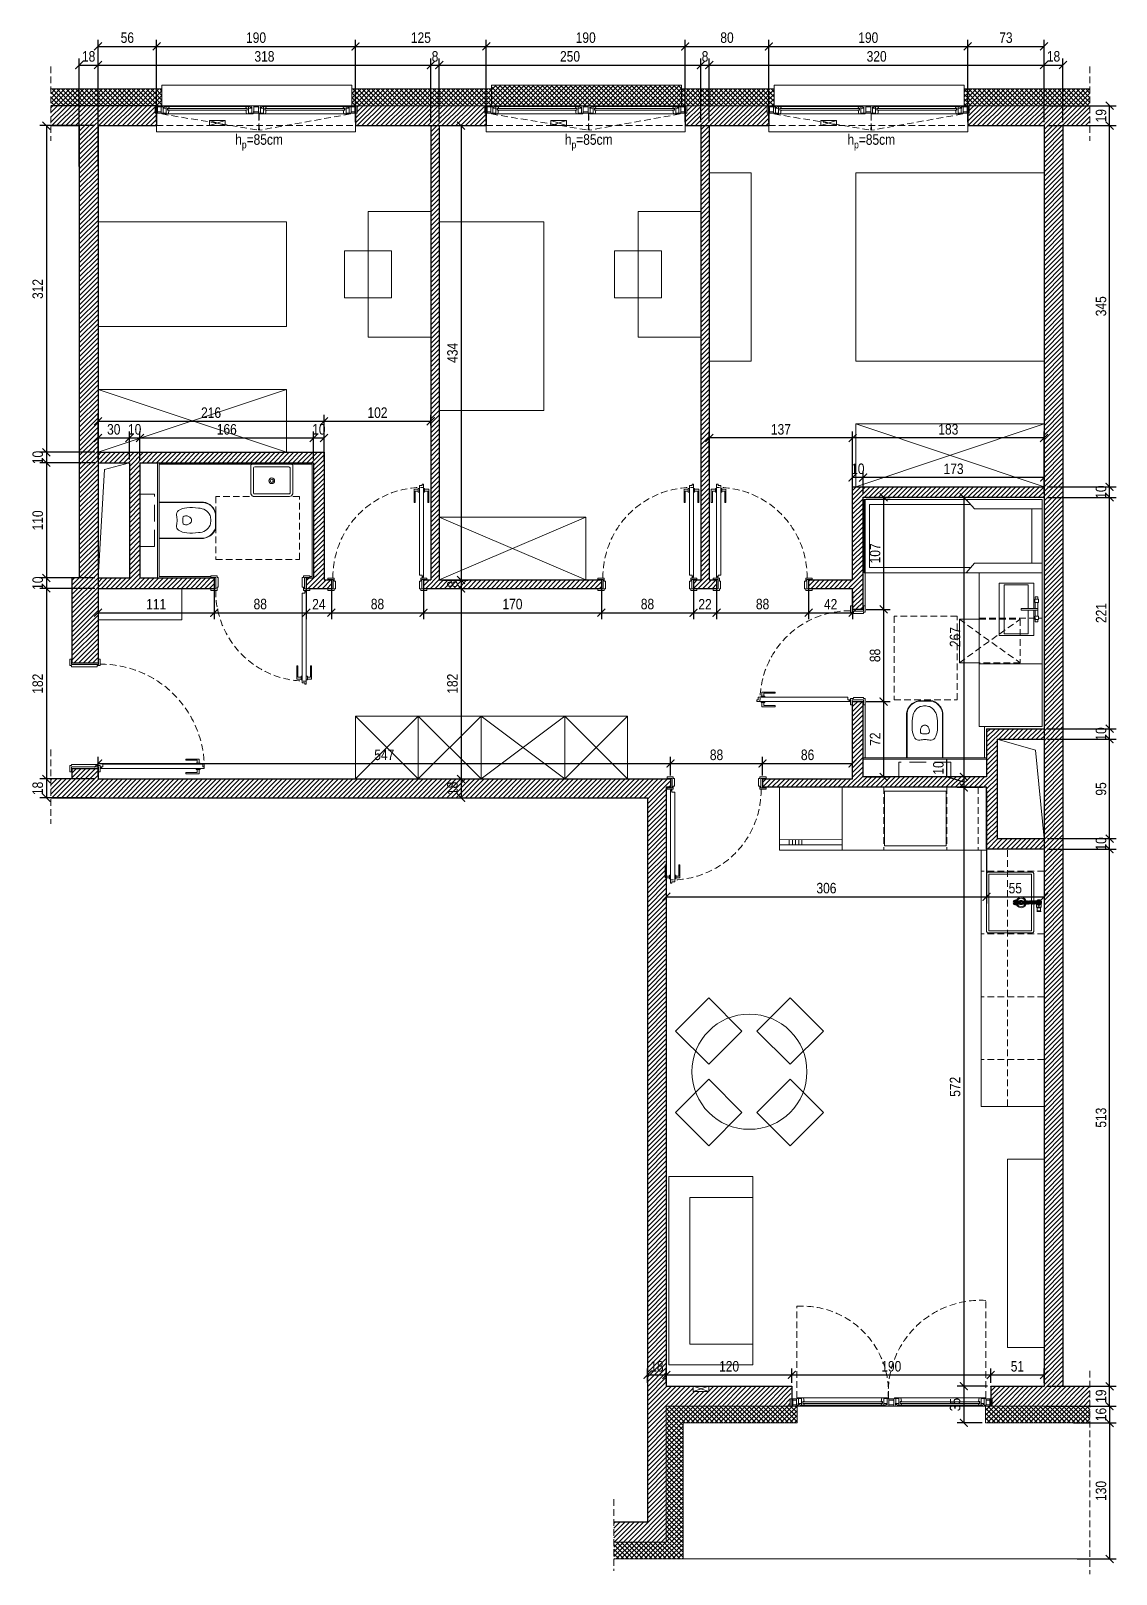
# Model space of a CAD drawing. Header units: centimetres. Extents: x 41 to 1078, y 280 to 1754.
import ezdxf

# ---------------------------------------------------------------- set-up
doc = ezdxf.new("R2010")
doc.units = ezdxf.units.CM
doc.header["$LTSCALE"] = 5
doc.header["$PDMODE"] = 2
doc.header["$PDSIZE"] = 1
doc.linetypes.add('DASHED', pattern=[19.05, 12.7, -6.35])
doc.linetypes.add('DASHED2', pattern=[9.525, 6.35, -3.175])
doc.layers.add('_HATCH', color=251, linetype='Continuous')
doc.layers.add('_WYPOSAŻENIE', color=7, linetype='Continuous', lineweight=9, true_color=0x0059b3)
for name, color, linetype, lineweight in [('A_DRZWI', 5, 'Continuous', 5), ('A_OKNA', 4, 'Continuous', 5), ('A_PRZEKROJOWA 01', 50, 'Continuous', 30), ('A_PRZEKROJOWA 02', 30, 'Continuous', 20), ('A_PRZERYWANA 01', 7, 'DASHED', 0), ('A_PRZERYWANA 02', 251, 'DASHED', 0), ('A_PŁYTKI', 150, 'Continuous', 0), ('A_WIDOKOWA 01', 11, 'Continuous', 5), ('A_WIDOKOWA 02', 31, 'Continuous', 5), ('A_WYMIAROWANIE', 8, 'Continuous', 0), ('A_WYPOSAZENIE', 3, 'Continuous', 5)]:
    doc.layers.add(name, color=color, linetype=linetype, lineweight=lineweight)
doc.styles.get("Standard").update_dxf_attribs({"font": 'ARIALN.TTF'})
doc.dimstyles.new('1_50', dxfattribs={"dimscale": 5, "dimtxt": 2, "dimasz": 1.5, "dimexe": 1.25, "dimexo": 0.625, "dimtad": 1, "dimdec": 1, "dimtxsty": 'Standard', "dimblk": 'ARCHTICK', "dimcen": 2.5, "dimadec": 1, "dimazin": 0, "dimtfac": 1, "dimtdec": 1, "dimtmove": 0, "dimatfit": 3, "dimfxl": 1, "dimarcsym": 0})

msp = doc.modelspace()

# ---------------------------------------------------------------- blocks, each defined once
blk = doc.blocks.new('A$C0ABD6F51')
blk.add_lwpolyline([(60, 0), (0, 0), (0, 60), (60, 60)], close=True)
for points in [[(50, 60), (50, 0)], [(55, 60), (55, 0)], [(55, 21.5), (50, 21.5)], [(55, 18.5), (50, 18.5)], [(55, 15.5), (50, 15.5)], [(55, 12.5), (50, 12.5)], [(55, 9.5), (50, 9.5)]]:
    blk.add_lwpolyline(points)
blk = doc.blocks.new('Pn_lodowka')
at = {"rotation": 90}
blk.add_blockref('A$C0ABD6F51', (30, -60), dxfattribs=at)
blk = doc.blocks.new('wanna 70x160')
for p, q in [((20474.9, 11875.5), (20474.9, 11945.5)), ((20474.9, 11945.5), (20644.9, 11945.5)), ((20539.5, 11936.4), (20547.3, 11945.5)), ((20543.1, 11940.5), (20639.9, 11940.5)), ((20639.9, 11940.5), (20639.9, 11880.5)), ((20644.9, 11945.5), (20644.9, 11875.5)), ((20474.9, 11936.4), (20539.5, 11936.4)), ((20484.6, 11884.6), (20484.6, 11936.4)), ((20474.9, 11884.6), (20539.5, 11884.6)), ((20539.5, 11884.6), (20547.3, 11875.5)), ((20639.9, 11880.5), (20543.1, 11880.5)), ((20644.9, 11875.5), (20474.9, 11875.5))]:
    blk.add_line(p, q)
blk = doc.blocks.new('umywalka 2')
for points in [[(0, 28.9), (0, 53.2), (33, 53.2), (33, 3.2), (0, 3.2), (0, 27.5)], [(5.5, 28.9), (5.5, 51.7), (28.5, 51.7), (28.5, 4.7), (5.5, 4.7), (5.5, 27.5)], [(-3.7, 38), (-3.7, 40.1), (-1.4, 40.1), (-1.4, 38)], [(-3.7, 21.8), (-3.7, 34.6)], [(-1.4, 34.6), (-1.4, 28.9)], [(-1.4, 18.4), (-1.4, 16.3), (-3.7, 16.3), (-3.7, 18.4)], [(-1.4, 27.5), (-1.4, 21.8)]]:
    blk.add_lwpolyline(points)
for points in [[(-4.3, 38), (-4.3, 34.6), (-0.8, 34.6), (-0.8, 38)], [(-4.3, 18.4), (-4.3, 21.8), (-0.8, 21.8), (-0.8, 18.4)], [(-3.7, 27.5), (-3.7, 28.9), (12.1, 28.9), (12.1, 27.5)]]:
    blk.add_lwpolyline(points, close=True)
blk = doc.blocks.new('*U12')
at = {"ltscale": 0.2}
for points in [[(1.4, 4.6), (1.4, 3.3), (0, 3.3), (0, 91.5), (1.4, 91.5), (1.4, 90.2), (4, 90.2), (4, 4.6)], [(-1, 86.6), (-5, 86.6), (-5, 74), (-4, 74), (-4, 84.8), (-1, 84.8)], [(0, 87.5), (0, 83.9), (-1, 83.9), (-1, 87.5)], [(4, 87.5), (4, 83.9), (5, 83.9), (5, 87.5)], [(5, 86.6), (9, 86.6), (9, 74), (8, 74), (8, 84.8), (5, 84.8)], [(-3.3, 1.9), (2.7, 1.9), (2.7, -1), (3.9, -1), (3.9, -8.4), (2.7, -8.4), (2.7, -9.9), (-3.3, -9.9), (-3.3, -8), (-2.8, -8), (-2.8, -8.4), (1.7, -8.4), (1.7, 0.4), (-2.8, 0.4), (-2.8, 0), (-3.3, 0)], [(91.3, 1.9), (85.3, 1.9), (85.3, -1), (84.1, -1), (84.1, -8.4), (85.3, -8.4), (85.3, -9.9), (91.3, -9.9), (91.3, -8), (90.8, -8), (90.8, -8.4), (86.3, -8.4), (86.3, 0.4), (90.8, 0.4), (90.8, 0), (91.3, 0)]]:
    blk.add_lwpolyline(points, close=True, dxfattribs=at)
at = {"linetype": 'DASHED', "ltscale": 0.1}
blk.add_lwpolyline([(86.6, 1.9, 0.416602), (0.7, 88.5, 0.416602)], format="xyb", dxfattribs=at)
at = {"ltscale": 0.2}
for points in [[(86.6, 1.9), (86.6, 2.6)], [(-2.8, 0), (0, 0), (0, -8), (-2.8, -8)], [(90.8, 0), (88, 0), (88, -8), (90.8, -8)]]:
    blk.add_lwpolyline(points, dxfattribs=at)
blk.add_circle((0.7, 2.6), 0.7, dxfattribs=at)
blk = doc.blocks.new('*U13')
at = {"ltscale": 0.2}
for points in [[(1.4, 4.6), (1.4, 3.3), (0, 3.3), (0, 91.5), (1.4, 91.5), (1.4, 90.2), (4, 90.2), (4, 4.6)], [(-1, 86.6), (-5, 86.6), (-5, 74), (-4, 74), (-4, 84.8), (-1, 84.8)], [(0, 87.5), (0, 83.9), (-1, 83.9), (-1, 87.5)], [(4, 87.5), (4, 83.9), (5, 83.9), (5, 87.5)], [(5, 86.6), (9, 86.6), (9, 74), (8, 74), (8, 84.8), (5, 84.8)], [(-3.3, 1.9), (2.7, 1.9), (2.7, -1), (3.9, -1), (3.9, -10.4), (2.7, -10.4), (2.7, -11.9), (-3.3, -11.9), (-3.3, -10), (-2.8, -10), (-2.8, -10.4), (1.7, -10.4), (1.7, 0.4), (-2.8, 0.4), (-2.8, 0), (-3.3, 0)], [(91.3, 1.9), (85.3, 1.9), (85.3, -1), (84.1, -1), (84.1, -10.4), (85.3, -10.4), (85.3, -11.9), (91.3, -11.9), (91.3, -10), (90.8, -10), (90.8, -10.4), (86.3, -10.4), (86.3, 0.4), (90.8, 0.4), (90.8, 0), (91.3, 0)]]:
    blk.add_lwpolyline(points, close=True, dxfattribs=at)
at = {"linetype": 'DASHED', "ltscale": 0.1}
blk.add_lwpolyline([(86.6, 1.9, 0.416602), (0.7, 88.5, 0.416602)], format="xyb", dxfattribs=at)
at = {"ltscale": 0.2}
for points in [[(86.6, 1.9), (86.6, 2.6)], [(-2.8, 0), (0, 0), (0, -10), (-2.8, -10)], [(90.8, 0), (88, 0), (88, -10), (90.8, -10)]]:
    blk.add_lwpolyline(points, dxfattribs=at)
blk.add_circle((0.7, 2.6), 0.7, dxfattribs=at)
blk = doc.blocks.new('*U14')
at = {"ltscale": 0.2}
for points in [[(-1, 96.6), (-5, 96.6), (-5, 84), (-4, 84), (-4, 94.8), (-1, 94.8)], [(0, 97.5), (0, 93.9), (-1, 93.9), (-1, 97.5)], [(1.4, 4.6), (1.4, 3.3), (0, 3.3), (0, 101.5), (1.4, 101.5), (1.4, 100.2), (4, 100.2), (4, 4.6)], [(4, 97.5), (4, 93.9), (5, 93.9), (5, 97.5)], [(5, 96.6), (9, 96.6), (9, 84), (8, 84), (8, 94.8), (5, 94.8)], [(-3.3, 1.9), (2.7, 1.9), (2.7, -1), (3.9, -1), (3.9, -25.4), (2.7, -25.4), (2.7, -26.9), (-3.3, -26.9), (-3.3, -25), (-2.8, -25), (-2.8, -25.4), (1.7, -25.4), (1.7, 0.4), (-2.8, 0.4), (-2.8, 0), (-3.3, 0)], [(104.3, 1.9), (98.3, 1.9), (98.3, -1), (97.1, -1), (97.1, -25.4), (98.3, -25.4), (98.3, -26.9), (104.3, -26.9), (104.3, -25), (103.8, -25), (103.8, -25.4), (99.3, -25.4), (99.3, 0.4), (103.8, 0.4), (103.8, 0), (104.3, 0)]]:
    blk.add_lwpolyline(points, close=True, dxfattribs=at)
at = {"linetype": 'DASHED', "ltscale": 0.1}
blk.add_lwpolyline([(99.6, 1.8, 0.416602), (0.7, 101.5, 0.416602)], format="xyb", dxfattribs=at)
at = {"ltscale": 0.2}
for points in [[(99.6, 1.9), (99.6, 2.6)], [(-2.8, 0), (0, 0), (0, -25), (-2.8, -25)], [(103.8, 0), (101, 0), (101, -25), (103.8, -25)]]:
    blk.add_lwpolyline(points, dxfattribs=at)
blk.add_circle((0.7, 2.6), 0.7, dxfattribs=at)
blk = doc.blocks.new('stolarka_pcv_skrzydlo')
for points in [[(7.9, 12.8), (4.4, 13.5), (4.4, 12.1), (2.4, 12.1), (2.4, 13.5), (0.9, 13.2), (0.9, 9.2), (1.6, 9), (1.6, 7.5)], [(7.9, 10.8), (0.9, 10.8)], [(1.6, 7.9), (7.9, 7.9), (7.9, 7.9), (7.9, 7.9)], [(2.5, 10.8), (2.5, 7.5)], [(7.2, 6.6), (7.2, 10.8)], [(7.9, 6.6), (7.2, 6.6)], [(7.9, 12.8), (7.9, 6.6)]]:
    blk.add_lwpolyline(points)
blk = doc.blocks.new('stolarka_pcv_rama_gora')
for points in [[(-8.05, 1.2), (-7.75, 0), (-1.75, 0)], [(-6.05, 7), (-6.05, 0.95), (-7.9875, 0.95)], [(-1.75, 7), (-6.55, 7)], [(-1.75, 5.8), (-6.05, 5.8)], [(-1.75, 1.2), (-6.05, 1.2)], [(-2.45, 0), (-2.45, 7)]]:
    blk.add_lwpolyline(points)
blk = doc.blocks.new('stolarka_pcv_slupek')
for points in [[(-2.8, 0), (0, 0)], [(-2.3, 0), (-2.3, -7)], [(2.8, 0), (0, 0)], [(2.3, 0), (2.3, -7)], [(-4.3, -5.7), (-4, -7), (0, -7), (0, -7), (0, -7)], [(-2.8, -1.2), (2.8, -1.2)], [(-2.3, -5.8), (0, -5.8)], [(4.3, -5.7), (4, -7), (0, -7), (0, -7), (0, -7)], [(2.3, -5.8), (0, -5.8)]]:
    blk.add_lwpolyline(points)
blk = doc.blocks.new('drzwi balkonowe')
blk.add_line((2.4, 0), (4, 0))
at = {"linetype": 'DASHED', "lineweight": 0, "ltscale": 0.1}
for points in [[(6.3, 7.9), (6.3, 95.3, -0.450791), (93.7, 7.9, -369470698.096159)], [(186.7, 7.9), (186.7, 100.9, 0.44859), (93.7, 7.9, 0.919643)]]:
    blk.add_lwpolyline(points, format="xyb", dxfattribs=at)
for points in [[(0, 0), (1.5, 0), (1.5, 7), (0, 7)], [(12.1, 4.2), (87.9, 4.2), (87.9, 2.6), (12.1, 2.6)], [(180.9, 4.2), (105.1, 4.2), (105.1, 2.6), (180.9, 2.6)], [(191.5, 0), (193, 0), (193, 7), (191.5, 7)]]:
    blk.add_lwpolyline(points, close=True)
for points in [[(7.5, 0), (185.5, 0)], [(87.4, 7.9), (12.6, 7.9)], [(13, 0.9), (87, 0.9)], [(13, 0.9), (87, 0.9)], [(105.6, 7.9), (180.4, 7.9)], [(180, 0.9), (106, 0.9)]]:
    blk.add_lwpolyline(points)
at = {"xscale": -1}
for name, p, rotation in [('stolarka_pcv_rama_gora', (-0.2, 0), 1.78941341744121e-06), ('stolarka_pcv_skrzydlo', (-0.2, 0), 270.0000017894134), ('stolarka_pcv_skrzydlo', (92.8, 0), 269.9999978562913)]:
    blk.add_blockref(name, p, dxfattribs=dict(at, rotation=rotation))
for name, p, rotation in [('stolarka_pcv_skrzydlo', (100.3, 0), 89.99999785629129), ('stolarka_pcv_slupek', (96.5, 7), 359.9999978563435), ('stolarka_pcv_skrzydlo', (193.2, 0), 90.0000000066985), ('stolarka_pcv_rama_gora', (193.2, 0), 6.698502603536494e-09)]:
    blk.add_blockref(name, p, dxfattribs=dict(rotation=rotation))
blk = doc.blocks.new('okno 190')
at = {"linetype": 'DASHED', "ltscale": 0.1}
for p, q in [((6.3, -7.9), (98.8, -23.3)), ((186.7, -7.9), (99.8, -23.4))]:
    blk.add_line(p, q, dxfattribs=at)
blk.add_line((190.6, 0), (189, 0))
at = {"ltscale": 25}
for points in [[(6.5, 19.5), (188, 19.5)], [(1.5, -25), (191.5, -25)]]:
    blk.add_lwpolyline(points, dxfattribs=at)
for points in [[(6.5, 19.5), (6.5, 0)], [(188, 19.5), (188, 0)], [(1.5, -25), (1.5, -7)], [(185.5, 0), (7.5, 0)], [(87.4, -7.9), (12.6, -7.9)], [(13, -0.9), (87, -0.9)], [(105.6, -7.9), (180.4, -7.9)], [(180, -0.9), (106, -0.9)], [(180, -0.9), (106, -0.9)], [(191.5, -25), (191.5, -7)]]:
    blk.add_lwpolyline(points)
for points in [[(1.5, 0), (0, 0), (0, -7), (1.5, -7)], [(12.1, -4.2), (87.9, -4.2), (87.9, -2.6), (12.1, -2.6)], [(180.9, -4.2), (105.1, -4.2), (105.1, -2.6), (180.9, -2.6)], [(193, 0), (191.5, 0), (191.5, -7), (193, -7)]]:
    blk.add_lwpolyline(points, close=True)
at = {"linetype": 'DASHED', "ltscale": 0.1}
for centre, radius, start, end in [((11.4, -13), 88, 353.283, 3.3211), ((181.6, -13), 82.5, 176.4691, 187.2509)]:
    blk.add_arc(centre, radius, start, end, dxfattribs=at)
for name, p, rotation in [('stolarka_pcv_rama_gora', (-0.2, 0), 180.0000000066985), ('stolarka_pcv_skrzydlo', (-0.2, 0), 270.0000000066985), ('stolarka_pcv_slupek', (96.5, -7), 179.9999978563434), ('stolarka_pcv_skrzydlo', (92.7, 0), 269.9999978562913)]:
    blk.add_blockref(name, p, dxfattribs=dict(rotation=rotation))
at = {"xscale": -1}
for name, p, rotation in [('stolarka_pcv_skrzydlo', (100.2, 0), 89.99999785629126), ('stolarka_pcv_skrzydlo', (193.3, 0), 90.00000178941343), ('stolarka_pcv_rama_gora', (193.3, 0), 180.0000017894134)]:
    blk.add_blockref(name, p, dxfattribs=dict(at, rotation=rotation))
at = {"linetype": 'DASHED2', "insert": (76.6, -27.3), "char_height": 10, "attachment_point": 1}
blk.add_mtext_dynamic_manual_height_columns('\\A1;h{\\H0.7x;\\S^ p;}=85cm', width=115.118, gutter_width=12.5, heights=[0], dxfattribs=at)
blk = doc.blocks.new('wc_1')
blk.add_wipeout([(10523.4, 2131.9), (10523.4, 2097.2), (10566, 2097.2), (10568.1, 2097.7), (10568.9, 2097.9), (10569.6, 2098.2), (10570.5, 2098.7), (10571.5, 2099.2), (10572.3, 2099.8), (10572.9, 2100.3), (10573.7, 2100.9), (10574.4, 2101.6), (10575, 2102.2), (10575.9, 2103.5), (10576.6, 2104.6), (10576.9, 2105.2), (10577.1, 2105.6), (10577.4, 2106.3), (10577.6, 2106.8), (10577.6, 2120.6), (10577.4, 2121.6), (10577, 2123), (10576.7, 2123.8), (10576.2, 2124.8), (10575.5, 2126), (10575, 2126.6), (10574.7, 2127.1), (10574.3, 2127.5), (10573.7, 2128.1), (10573.1, 2128.7), (10572.5, 2129.2), (10571.8, 2129.7), (10571.1, 2130.1), (10570.3, 2130.6), (10569.7, 2130.8), (10568.9, 2131.1), (10568.3, 2131.4), (10567.6, 2131.6), (10566.8, 2131.7), (10566.4, 2131.8), (10566, 2131.9)])
for p, q in [((10523.4, 2131.9), (10523.4, 2114.5)), ((10566, 2131.9), (10523.4, 2131.9)), ((10566, 2131.5), (10523.4, 2131.5)), ((10523.4, 2114.5), (10523.4, 2097.2)), ((10523.4, 2097.5), (10561.2, 2097.5)), ((10523.4, 2097.2), (10561.2, 2097.2))]:
    blk.add_line(p, q)
for points in [[(10540.7, 2114.5, 0.044864), (10540.2, 2119.2, -0.297266), (10542.1, 2123.9, -0.126487), (10549.9, 2126.5, -0.049614), (10561.1, 2126.2, -0.283426), (10572.2, 2119.1, -0.049507), (10572.9, 2114.5, 3.811421)], [(10561.2, 2097.2), (10566, 2097.2, 0.273264), (10577.6, 2106.8), (10577.6, 2120.6, 0.331029), (10566, 2131.9, 0.330578)], [(10561.2, 2097.5), (10566, 2097.5, 0.271729), (10577.3, 2106.9), (10577.3, 2120.6, 0.330026), (10566, 2131.5, 1.076432)], [(10540.7, 2114.5, -0.044863), (10540.2, 2109.8, 0.297266), (10542.1, 2105.1, 0.126487), (10549.9, 2102.5, 0.049614), (10561.1, 2102.8, 0.283426), (10572.2, 2110, 0.049507), (10572.9, 2114.5, -3.811421)], [(10546.3, 2114.5), (10546.3, 2114.5), (10546.3, 2116.7, -0.3626), (10547.4, 2118.6, -0.216864), (10552.9, 2117.6, -0.243212), (10554.5, 2114.5, -2.088419)], [(10546.3, 2114.5), (10546.3, 2114.5), (10546.3, 2112.4, 0.3626), (10547.4, 2110.4, 0.216864), (10552.9, 2111.4, 0.243212), (10554.5, 2114.5, 2.088419)]]:
    blk.add_lwpolyline(points, format="xyb")
at = {"layer": '_WYPOSAŻENIE', "color": 8, "linetype": 'DASHED2', "ltscale": 0.5}
blk.add_lwpolyline([(10519.1, 2089.5), (10519.1, 2139.5), (10505.1, 2139.5), (10505.1, 2089.5)], close=True, dxfattribs=at)
blk = doc.blocks.new('umywalka 60x32_rzut')
for points in [[(10044.7, 1612.6), (10044.7, 1579.8)], [(10068.7, 1613.7), (10045.7, 1613.7)], [(10047.7, 1609.7), (10047.7, 1580.7)], [(10068.7, 1610.7), (10049.2, 1610.7)], [(10068.7, 1613.7), (10091.7, 1613.7)], [(10068.7, 1610.7), (10088.3, 1610.7)], [(10089.7, 1609.7), (10089.7, 1580.7)], [(10092.7, 1612.6), (10092.7, 1579.8)], [(10068.7, 1576.7), (10048.7, 1576.7)], [(10068.7, 1579.7), (10049.1, 1579.7)], [(10068.7, 1579.7), (10088.3, 1579.7)], [(10068.7, 1576.7), (10088.7, 1576.7)]]:
    blk.add_lwpolyline(points)
for radius in [3.23, 1.83]:
    blk.add_circle((10068.7, 1594.8), radius)
for centre, radius, start, end in [((10045.8, 1612.6), 1.08, 95.6376, 180.1907), ((10049.1, 1609.3), 1.45, 87.3599, 162.1011), ((10088.3, 1609.3), 1.45, 17.8989, 92.6401), ((10091.6, 1612.6), 1.08, 359.8093, 84.3624), ((10049, 1581.2), 4.46, 198.4793, 266.9124), ((10049.1, 1581.2), 1.45, 197.8989, 272.6401), ((10088.3, 1581.2), 1.45, 267.3599, 342.1011), ((10088.5, 1581.2), 4.46, 273.0876, 341.5207)]:
    blk.add_arc(centre, radius, start, end)
blk = doc.blocks.new('X1$0$Sanitary_Taps_Mixers_E_C_A__Nita_Sink_Mixer_102518106EX - Sanitary_Taps_Mixers_E_C_A__Nita_Sink_Mixer_102518106EX-416758-Parter Kuchnia')
for p, q in [((-18, 0), (-18, 0)), ((-11, 1), (-12, -1)), ((-12, 0), (-12, 0)), ((-12, 0), (-12, -1)), ((-11, 3), (-11, 4)), ((-8, 13), (-5, 14)), ((-6, 5), (-6, 4)), ((-3, 11), (-2, 11)), ((-3, 11), (-2, 11)), ((-1, 15), (0, 15)), ((0, 25), (0, 23)), ((45, 21), (0, 21)), ((0, 21), (45, 21)), ((1, 15), (3, 14)), ((2, 11), (3, 11)), ((10, 3), (9, 5)), ((10, 3), (9, 5)), ((10, 4), (10, 3)), ((10, 4), (10, 3)), ((10, 4), (10, 3)), ((10, 1), (10, 2)), ((10, 0), (10, 1)), ((10, 0), (10, 1)), ((18, 0), (18, 0)), ((26, 0), (45, 0)), ((46, 20), (46, 21)), ((46, 10), (46, 7)), ((46, 0), (46, -2)), ((85, 16), (82, 16)), ((86, 17), (86, 16)), ((-14, -6), (-14, -7)), ((-14, -6), (-14, -7)), ((-14, -6), (-14, -7)), ((-14, -6), (-14, -7)), ((-14, -7), (-14, -6)), ((-14, -7), (-14, -6)), ((-14, -7), (-14, -7)), ((-14, -8), (-14, -7)), ((-13, -9), (-14, -8)), ((-14, -13), (-14, -12)), ((-14, -15), (-13, -17)), ((-12, -16), (-13, -14)), ((-12, -1), (-12, -2)), ((-12, -7), (-12, -6)), ((-11, -11), (-12, -10)), ((-11, -11), (-12, -10)), ((-11, -11), (-12, -10)), ((-12, -14), (-11, -14)), ((-12, -19), (-11, -19)), ((-11, -4), (-11, -4)), ((-11, -4), (-11, -4)), ((-11, -5), (-10, -5)), ((-10, -12), (-11, -10)), ((-10, -11), (-12, -10)), ((-10, -12), (-11, -11)), ((-11, -11), (-10, -12)), ((-11, -11), (-10, -12)), ((-11, -11), (-11, -12)), ((-11, -11), (-10, -12)), ((-11, -11), (-11, -11)), ((-10, -11), (-11, -11)), ((-10, -12), (-11, -11)), ((-10, -12), (-11, -11)), ((-9, -14), (-11, -12)), ((-10, -24), (-11, -23)), ((-9, -7), (-10, -6)), ((-9, -15), (-10, -15)), ((-9, -15), (-10, -14)), ((-10, -15), (-10, -16)), ((-8, -17), (-9, -16)), ((-9, -25), (-7, -26)), ((-8, -8), (-7, -9)), ((-7, -16), (-8, -16)), ((-8, -106), (-8, -106)), ((8, -7), (7, -8)), ((8, -18), (7, -18)), ((7, -34), (8, -33)), ((7, -140), (10, -141)), ((8, -7), (9, -6)), ((8, -7), (9, -6)), ((9, -6), (8, -8)), ((9, -12), (8, -13)), ((8, -13), (9, -12)), ((8, -13), (9, -12)), ((8, -13), (9, -12)), ((8, -13), (9, -12)), ((9, -12), (8, -12)), ((9, -12), (8, -12)), ((9, -12), (8, -12)), ((8, -21), (9, -21)), ((10, -18), (9, -19)), ((11, -9), (10, -11)), ((10, -12), (11, -10)), ((11, -11), (10, -12)), ((13, -22), (10, -22)), ((14, -22), (10, -22)), ((11, -15), (13, -13)), ((13, -7), (12, -8)), ((14, -5), (13, -6)), ((14, -5), (13, -7)), ((13, -7), (14, -5)), ((13, -7), (14, -5)), ((14, -5), (13, -6)), ((14, -5), (13, -6)), ((14, -5), (13, -6)), ((14, -5), (13, -6)), ((14, -5), (13, -7)), ((13, -7), (13, -8)), ((13, -7), (13, -8)), ((13, -8), (13, -7)), ((13, -8), (13, -7)), ((13, -8), (13, -7)), ((13, -7), (13, -8)), ((13, -7), (12, -8)), ((13, -7), (13, -7)), ((13, -7), (12, -8)), ((13, -7), (13, -8)), ((13, -7), (13, -8)), ((13, -7), (13, -8)), ((13, -7), (13, -8)), ((14, -1), (14, -3)), ((14, -6), (14, -5)), ((45, -22), (14, -22)), ((45, -22), (14, -22)), ((46, -3), (46, -6)), ((46, -20), (46, -21)), ((82, -16), (85, -16)), ((86, -17), (86, -16)), ((86, -16), (86, -16)), ((86, -16), (86, -16)), ((-11, -164), (-14, -162)), ((-14, -213), (-13, -213)), ((-14, -216), (-14, -214)), ((-14, -216), (-14, -214)), ((-13, -210), (-11, -208)), ((-12, -205), (-11, -204)), ((-12, -208), (-13, -209)), ((-11, -208), (-10, -207)), ((-11, -208), (-10, -207)), ((-10, -207), (-8, -205)), ((-10, -206), (-8, -205)), ((-10, -220), (-9, -221)), ((-9, -190), (-8, -189)), ((-7, -210), (-8, -210)), ((-7, -210), (-8, -210)), ((-8, -224), (-7, -224)), ((-5, -235), (-5, -239)), ((-5, -235), (-5, -235)), ((-5, -239), (-5, -241)), ((-1, -227), (1, -227)), ((0, -235), (0, -235)), ((3, -227), (4, -227)), ((5, -239), (5, -235)), ((5, -235), (5, -235)), ((5, -241), (5, -239)), ((6, -194), (8, -195)), ((7, -203), (6, -202)), ((8, -209), (6, -208)), ((8, -209), (6, -208)), ((6, -226), (7, -225)), ((9, -177), (7, -176)), ((7, -204), (8, -204)), ((7, -225), (8, -224)), ((8, -204), (9, -205)), ((8, -205), (9, -205)), ((8, -205), (9, -205)), ((10, -205), (12, -207)), ((11, -217), (11, -216)), ((11, -216), (11, -218)), ((12, -205), (14, -207)), ((13, -204), (13, -203)), ((13, -209), (14, -211)), ((13, -210), (14, -211)), ((15, -214), (15, -216)), ((15, -219), (16, -214))]:
    blk.add_line(p, q)
at = {"flags": 128}
for points in [[(0, 26), (-1, 26), (-2, 25), (-3, 25), (-4, 25), (-5, 25), (-6, 25), (-7, 25), (-8, 24), (-9, 24), (-10, 24), (-11, 23), (-12, 23), (-13, 22), (-14, 22), (-14, 21), (-15, 20), (-16, 20), (-17, 19), (-18, 19), (-18, 18), (-19, 17), (-20, 16), (-20, 15), (-21, 15), (-22, 14), (-22, 13), (-23, 12), (-23, 11), (-23, 10), (-24, 9), (-24, 8), (-24, 7), (-25, 6), (-25, 5), (-25, 4), (-25, 3), (-25, 2), (-26, 1), (-26, 0), (-26, -1), (-25, -2), (-25, -3), (-25, -4), (-25, -5), (-25, -6), (-25, -7), (-24, -8), (-24, -9), (-24, -10), (-23, -11), (-23, -12), (-22, -12), (-22, -13), (-21, -14), (-21, -15), (-20, -16), (-19, -17), (-19, -17), (-18, -18), (-17, -19), (-17, -20), (-16, -20), (-15, -21)], [(-13, 13), (-14, 12), (-14, 12), (-15, 11), (-15, 10), (-16, 10), (-16, 9), (-16, 9), (-17, 8), (-17, 7), (-17, 7), (-17, 6), (-18, 5), (-18, 5), (-18, 4), (-18, 3), (-18, 2), (-18, 2), (-18, 1), (-18, 0), (-18, 0)], [(-18, 0), (-18, -1), (-18, -1), (-18, -2), (-18, -3), (-18, -4), (-18, -4), (-18, -5), (-17, -6), (-17, -6), (-17, -7), (-17, -8), (-16, -8), (-16, -9), (-16, -10)], [(-15, -4), (-16, -2), (-16, 1), (-15, 3), (-15, 6), (-14, 8), (-12, 10), (-11, 12), (-9, 13), (-6, 14), (-4, 15), (-2, 15), (1, 15), (3, 15), (6, 14), (8, 13), (10, 11), (12, 10)], [(11, 10), (10, 12), (8, 13), (5, 14), (3, 15), (0, 15), (-2, 15), (-4, 15), (-7, 14), (-9, 13), (-11, 11), (-13, 9), (-14, 7), (-15, 5), (-16, 3), (-16, 0), (-16, -2), (-15, -5)], [(14, -4), (14, -4), (15, -1), (15, 1), (14, 4), (14, 6), (13, 8), (11, 10), (9, 12), (7, 13), (5, 14), (3, 15), (0, 15), (-2, 15), (-5, 15), (-7, 14), (-9, 13), (-11, 11), (-13, 9), (-14, 7), (-15, 5), (-16, 2), (-16, 0), (-16, -3), (-15, -5)], [(14, -4), (15, -3), (15, 0), (15, 2), (14, 5), (13, 7), (12, 9), (10, 11), (8, 12), (6, 14), (4, 15), (2, 15), (-1, 15), (-3, 15), (-6, 14), (-8, 13), (-10, 12), (-12, 10), (-13, 8), (-15, 6), (-15, 4), (-16, 1), (-16, -1), (-15, -4), (-15, -5)], [(-15, -4), (-15, -3), (-16, 0), (-15, 2), (-15, 5), (-14, 7), (-13, 9), (-11, 11), (-9, 12), (-7, 13), (-4, 14), (-2, 15), (0, 15), (3, 14), (5, 14), (7, 13), (9, 11), (11, 9), (12, 7), (13, 5), (14, 3), (14, 0), (14, -2), (14, -3)], [(-15, -4), (-15, -2), (-16, 0), (-15, 3), (-15, 5), (-14, 7), (-12, 9), (-11, 11), (-9, 13), (-7, 14), (-4, 14), (-2, 15), (1, 15), (3, 14), (5, 14), (8, 13), (10, 11), (11, 9), (13, 7), (14, 5), (14, 3), (15, 0), (14, -2), (14, -4)], [(-15, -3), (-16, -1), (-16, 1), (-15, 4), (-14, 6), (-13, 8), (-12, 10), (-10, 12), (-8, 13), (-5, 14), (-3, 15), (0, 15), (2, 15), (4, 14), (7, 13), (9, 12), (10, 10), (12, 8), (13, 6), (14, 4), (15, 1), (15, -1), (14, -3)], [(-15, -5), (-16, -2), (-16, 0), (-15, 3), (-15, 5), (-14, 7), (-12, 9), (-11, 11), (-9, 13), (-7, 14), (-4, 15), (-2, 15), (1, 15), (3, 15), (5, 14), (8, 13), (10, 11), (11, 10), (13, 7), (14, 5), (14, 3), (15, 0), (15, -2), (14, -4)], [(-16, -5), (-16, -4), (-16, -1), (-16, 1), (-15, 4), (-14, 6), (-13, 8), (-11, 10), (-9, 11), (-6, 13), (-4, 13), (-2, 14), (1, 14), (3, 13), (6, 12), (8, 11), (10, 10), (11, 8), (13, 6), (14, 4), (14, 1), (14, -1), (14, -4)], [(-15, -4), (-16, -1), (-16, 1), (-15, 4), (-14, 6), (-13, 8), (-12, 10), (-10, 12), (-8, 13)], [(-15, -4), (-15, -2), (-16, 0), (-15, 3), (-15, 5), (-14, 7), (-12, 9), (-10, 11), (-9, 12)], [(-10, 12), (-12, 11), (-13, 9), (-14, 7), (-15, 4), (-16, 2), (-16, -1), (-16, -3), (-15, -5)], [(-15, -5), (-16, -4), (-16, -1), (-16, 1), (-15, 4), (-14, 6), (-13, 8), (-12, 10), (-10, 12), (-9, 12)], [(-15, -5), (-15, -4), (-16, -1), (-16, 1), (-15, 4), (-15, 6), (-14, 8)], [(13, -13), (14, -11), (14, -9), (15, -6), (14, -4), (14, -2), (13, 0), (12, 2), (10, 4), (8, 5), (6, 6), (3, 7), (1, 7), (-2, 7), (-4, 7), (-7, 6), (-9, 5), (-11, 3), (-13, 2), (-14, 0), (-15, -3), (-16, -5), (-16, -8), (-16, -10), (-15, -12), (-15, -15)], [(-16, -9), (-16, -7), (-16, -5), (-16, -1), (-15, 2), (-13, 5)], [(9, -21), (11, -19), (12, -17), (13, -15), (14, -13), (14, -11), (14, -9), (14, -7), (13, -5), (12, -3), (10, -1), (8, 0), (6, 1), (4, 2), (1, 2), (-1, 2), (-4, 2), (-6, 1), (-9, 0), (-11, -2), (-13, -3), (-14, -6), (-15, -8), (-16, -10), (-16, -13), (-16, -15), (-15, -17), (-14, -19)], [(-15, -4), (-15, -3), (-16, 0), (-16, 0)], [(-15, 1), (-15, 2), (-15, 4), (-14, 7), (-13, 9), (-11, 11), (-9, 12), (-8, 12)], [(-15, -4), (-16, -1), (-16, 1), (-15, 4), (-14, 6), (-13, 8), (-12, 10), (-10, 12), (-9, 12)], [(14, -4), (15, -2), (15, 0), (14, 3), (14, 5), (13, 7), (11, 9), (10, 11), (8, 13), (6, 14), (3, 15), (1, 15), (-2, 15), (-4, 15), (-6, 14), (-9, 13), (-10, 12), (-13, 9), (-14, 8)], [(0, 18), (-1, 18), (-2, 18), (-3, 18), (-3, 18), (-4, 18), (-5, 18), (-5, 17), (-6, 17), (-7, 17), (-7, 17), (-8, 16), (-9, 16), (-9, 16), (-10, 15), (-11, 15), (-11, 15), (-12, 14), (-12, 14), (-13, 13)], [(-7, 10), (-9, 8), (-11, 7), (-13, 5), (-13, 5)], [(10, 3), (9, 5), (7, 6), (6, 8), (4, 9), (2, 9), (0, 10), (-2, 10), (-4, 9), (-6, 8), (-8, 7), (-10, 5), (-11, 3), (-12, 1), (-12, 0)], [(-11, 4), (-12, 3), (-12, 1)], [(-12, -6), (-11, -4), (-10, -2), (-9, 0), (-7, 1), (-5, 2), (-3, 3), (-1, 4), (1, 3), (4, 3), (6, 2), (7, 1), (9, 0), (10, -2), (10, -4), (11, -6), (10, -8), (10, -9), (9, -11)], [(-11, 4), (-11, 4), (-11, 2)], [(-11, 4), (-11, 3), (-11, 2)], [(7, 4), (6, 5), (5, 6), (3, 7), (0, 7), (-3, 7), (-4, 7), (-6, 6), (-8, 4), (-10, 3), (-10, 2)], [(14, -4), (14, -3), (15, -1), (15, 2), (14, 4), (13, 6), (12, 9), (11, 10), (9, 12), (7, 13), (5, 14), (2, 15), (0, 15), (-3, 15), (-5, 15), (-8, 14), (-9, 13)], [(-8, 13), (-6, 14), (-3, 15), (-1, 15), (1, 15), (4, 14), (6, 13), (8, 12), (10, 10), (12, 9), (13, 6), (14, 4), (14, 2), (14, -1), (14, -3)], [(-8, 13), (-7, 13), (-6, 14)], [(-8, 13), (-8, 13), (-6, 14)], [(-7, 10), (-5, 11), (-2, 11), (0, 11), (3, 11), (5, 10), (7, 9), (9, 8), (11, 6), (12, 4), (13, 2), (14, 0), (15, -2), (14, -5)], [(-6, 4), (-7, 1), (-7, -1)], [(-7, 1), (-7, -7), (-7, -18), (-7, -28), (-7, -42), (-7, -54)], [(-5, 14), (-3, 15), (-2, 15)], [(-5, 14), (-4, 14), (-1, 15)], [(-5, 14), (-2, 15), (0, 15), (2, 15)], [(-5, 14), (-3, 15), (-1, 15), (2, 15), (4, 14), (6, 13), (8, 12), (10, 10), (12, 8), (13, 6), (14, 4), (14, 2), (14, -1), (14, -3)], [(0, 7), (-1, 7), (-2, 7)], [(14, 21), (13, 22), (12, 22), (11, 23), (10, 23), (10, 24), (9, 24), (8, 24), (7, 25), (6, 25), (5, 25), (4, 25), (3, 25), (2, 26), (1, 26), (0, 26)], [(12, 13), (12, 14), (11, 14), (10, 14), (10, 15), (9, 15), (9, 16), (8, 16), (7, 16), (7, 17), (6, 17), (5, 17), (5, 17), (4, 18), (3, 18), (3, 18), (2, 18), (1, 18), (1, 18), (0, 18), (0, 18)], [(3, 14), (5, 14), (7, 13), (9, 11), (11, 10), (12, 8), (13, 5), (14, 3), (14, 1), (14, -2), (14, -3)], [(5, 14), (7, 13), (9, 12), (10, 10), (12, 8), (13, 7)], [(5, 14), (6, 13), (8, 12), (10, 11), (11, 9), (13, 7), (14, 5), (14, 3)], [(10, -4), (11, -3), (10, -1), (10, 1), (9, 2)], [(11, 10), (13, 8), (14, 6), (15, 3), (15, 1), (15, -2), (14, -4)], [(12, 9), (13, 7), (14, 5), (15, 3), (15, 0), (15, -2), (14, -4)], [(18, 0), (18, 1), (18, 2), (17, 2), (17, 3), (17, 4), (17, 4), (17, 5), (17, 6), (16, 6), (16, 7), (16, 8), (16, 8), (15, 9), (15, 10), (14, 10), (14, 11), (14, 11), (13, 12), (13, 13)], [(13, 6), (14, 4), (14, 3)], [(13, -11), (14, -11), (14, -10), (15, -10), (15, -9), (15, -8), (16, -8), (16, -7), (16, -7), (17, -6), (17, -5), (17, -4), (17, -4), (17, -3), (17, -2), (18, -2), (18, -1), (18, 0), (18, 0)], [(14, 2), (14, 1), (14, -1)], [(14, 2), (14, 0), (14, -3)], [(25, 3), (25, 4), (25, 4)], [(45, 20), (45, 20), (45, 20), (45, 20), (45, 20), (45, 20), (45, 20), (45, 20), (45, 20), (45, 20), (45, 20), (45, 21), (45, 21), (45, 21), (45, 21), (45, 21), (45, 21), (45, 21), (45, 21), (45, 21), (45, 21), (45, 21), (45, 21), (45, 21), (45, 21), (45, 21), (45, 21), (45, 21), (45, 21), (45, 21), (45, 21), (45, 21), (45, 21), (45, 21), (45, 21), (45, 21), (45, 21), (45, 21), (45, 21), (45, 21), (45, 21), (45, 21), (45, 21)], [(45, 20), (45, 20), (45, 20), (45, 20), (45, 20), (45, 20), (45, 20), (45, 20)], [(45, 20), (45, 20), (45, 20), (45, 20), (45, 20), (45, 20), (45, 20), (45, 20), (45, 19), (45, 19), (45, 19), (45, 18), (45, 18), (45, 18), (45, 17), (45, 17), (45, 16), (45, 16), (45, 15), (45, 15), (45, 14), (45, 14), (45, 13), (45, 12), (45, 12), (45, 11), (45, 10), (45, 10), (45, 9), (45, 8), (45, 7), (45, 7), (45, 6), (45, 5), (45, 4), (45, 3), (45, 3), (45, 2), (45, 1), (45, 0), (45, -1), (45, -1), (45, -2), (45, -3), (45, -4), (45, -5), (45, -5), (45, -6), (45, -7), (45, -8), (45, -8), (45, -9), (45, -10), (45, -11), (45, -11), (45, -12), (45, -13), (45, -13), (45, -14), (45, -14), (45, -15), (45, -16), (45, -16), (45, -17), (45, -17), (45, -17), (45, -18), (45, -18), (45, -19), (45, -19), (45, -19), (45, -19), (45, -20), (45, -20), (45, -20), (45, -20), (45, -20), (45, -20), (45, -20), (45, -20)], [(45, 21), (46, 21), (46, 21), (46, 21)], [(46, 13), (46, 17), (46, 19), (46, 20), (46, 21)], [(46, 21), (46, 20), (46, 18), (46, 15), (46, 13)], [(45, 21), (45, 20), (45, 20), (45, 18), (45, 16), (45, 13), (45, 10), (45, 7), (45, 4), (45, 0)], [(46, 20), (48, 19), (50, 19)], [(45, 0), (45, -4), (45, -7), (45, -10), (45, -13), (45, -16), (45, -18), (45, -20), (45, -20), (45, -21)], [(45, 0), (45, -4), (45, -7), (45, -10), (45, -13), (45, -16), (45, -18), (45, -20), (45, -20), (45, -21)], [(51, 17), (51, 18), (50, 18), (50, 19)], [(82, 16), (82, 16), (82, 16), (82, 16), (82, 16), (82, 16), (81, 16), (81, 16), (81, 16), (80, 16)], [(81, 15), (82, 16), (82, 16)], [(81, 15), (81, 15), (81, 15), (81, 15), (81, 15), (81, 15), (81, 15), (81, 15), (81, 14), (81, 14), (81, 14), (81, 14), (81, 14), (81, 13), (81, 13), (81, 13), (81, 12), (81, 12), (81, 11), (81, 11), (81, 11), (81, 10), (81, 10), (81, 9), (81, 9), (81, 8), (81, 8), (81, 7), (81, 7), (81, 6), (81, 6), (81, 5), (81, 4), (81, 4), (81, 3), (81, 3), (81, 2), (81, 1), (81, 1), (81, 0), (81, 0), (81, -1), (81, -2), (81, -2), (81, -3), (81, -3), (81, -4), (81, -5), (81, -5), (81, -6), (81, -6), (81, -7), (81, -7), (81, -8), (81, -8), (81, -9), (81, -9), (81, -10), (81, -10), (81, -11), (81, -11), (81, -12), (81, -12), (81, -12), (81, -13), (81, -13), (81, -13), (81, -14), (81, -14), (81, -14), (81, -14), (81, -15), (81, -15), (81, -15), (81, -15), (81, -15), (81, -15), (81, -15), (81, -15), (81, -15)], [(86, 15), (86, 16), (85, 16)], [(86, 15), (86, 15), (86, 14)], [(-15, -5), (-15, -4), (-16, -2)], [(14, -19), (14, -17), (14, -15), (14, -13), (13, -11), (12, -9), (11, -8), (9, -6), (7, -5), (5, -4), (3, -4), (0, -4), (-3, -4), (-5, -5), (-8, -6), (-10, -7), (-12, -9), (-13, -11), (-14, -13), (-15, -15), (-16, -17), (-16, -20), (-15, -22), (-15, -24), (-13, -26), (-13, -27)], [(14, -21), (14, -19), (13, -17), (12, -15), (10, -14), (9, -13), (7, -11), (4, -11), (2, -10), (-1, -11), (-4, -11), (-6, -12), (-9, -13), (-11, -15), (-13, -16), (-14, -18), (-15, -21), (-16, -23), (-16, -25), (-16, -27), (-15, -29), (-13, -32), (-12, -34)], [(-14, -38), (-15, -37), (-15, -35), (-16, -33), (-16, -31), (-15, -29), (-14, -27), (-13, -25), (-12, -23), (-10, -22), (-7, -20), (-5, -19), (-2, -19), (1, -18), (3, -18), (6, -19), (8, -20), (10, -21), (12, -22), (13, -24), (14, -26), (14, -28), (14, -29), (14, -31), (13, -33), (11, -35), (9, -37), (7, -38)], [(-15, -46), (-15, -44), (-16, -42), (-16, -40), (-16, -38), (-15, -36), (-14, -34), (-12, -33), (-10, -31), (-8, -30), (-5, -29), (-2, -28), (0, -27), (3, -27), (6, -28), (8, -29), (11, -30), (12, -31), (13, -33), (14, -34), (15, -36), (15, -37), (14, -39), (13, -41), (12, -42), (10, -43), (8, -45), (7, -45)], [(14, -42), (13, -41), (11, -40), (9, -39), (7, -38), (4, -38), (1, -38), (-2, -38), (-5, -39), (-8, -40), (-10, -41), (-12, -43), (-14, -45), (-15, -46), (-16, -48), (-16, -50)], [(14, -57), (15, -56), (15, -55), (14, -53), (13, -52), (12, -51), (11, -50), (8, -50), (6, -49), (3, -49), (-1, -49), (-4, -50), (-7, -51), (-10, -53), (-12, -54), (-14, -56), (-15, -57), (-16, -59), (-16, -61), (-16, -62), (-15, -64), (-14, -66), (-12, -67), (-9, -69), (-7, -70)], [(-13, -57), (-15, -55), (-16, -52), (-16, -50)], [(7, -71), (10, -71), (12, -70), (13, -69), (14, -68), (15, -66), (15, -65), (14, -64), (13, -63), (12, -63), (10, -62), (8, -61), (5, -61), (1, -61), (-2, -62), (-6, -63), (-9, -64), (-12, -65), (-13, -67), (-15, -68), (-15, -70), (-16, -72), (-15, -73), (-15, -74), (-14, -76), (-12, -77), (-11, -78), (-8, -79), (-7, -80)], [(13, -75), (12, -74), (11, -74), (8, -74), (6, -74), (4, -74), (2, -74), (0, -74), (-2, -74), (-4, -75), (-8, -76), (-11, -77), (-13, -79), (-14, -80), (-15, -81)], [(-7, -90), (-10, -89), (-12, -88), (-14, -86), (-15, -85), (-15, -84), (-15, -82), (-15, -81), (-15, -81)], [(15, -88), (15, -88), (14, -88), (14, -87), (14, -87), (14, -87), (13, -86), (11, -86), (10, -86), (8, -86), (5, -86), (3, -87), (0, -87), (-3, -88), (-5, -88), (-7, -89), (-9, -89), (-12, -90), (-14, -92), (-15, -93), (-15, -94), (-15, -95), (-15, -96)], [(-7, -100), (-9, -99), (-12, -98), (-14, -97), (-15, -96), (-15, -96)], [(12, -99), (12, -99), (12, -99), (11, -99), (9, -99), (8, -99), (5, -100), (1, -100), (-1, -101), (-3, -101), (-5, -101), (-8, -102), (-11, -103), (-12, -103), (-14, -104), (-15, -105), (-15, -106), (-15, -106), (-15, -107), (-15, -108), (-14, -108), (-13, -109), (-11, -110), (-10, -110), (-9, -110)], [(-15, -117), (-14, -117), (-13, -116), (-11, -116), (-10, -116), (-7, -115), (-5, -115), (-3, -114), (0, -114), (3, -114), (5, -113), (6, -113), (9, -112), (10, -112), (11, -111), (11, -111), (11, -111)], [(-15, -117), (-15, -117), (-15, -117), (-15, -118), (-15, -118), (-15, -118), (-15, -119), (-15, -119), (-15, -120), (-15, -120), (-14, -120), (-14, -120), (-14, -121), (-12, -121), (-11, -121), (-8, -121), (-7, -121)], [(-15, -130), (-15, -131), (-15, -131), (-15, -132), (-15, -132), (-14, -132), (-14, -132), (-13, -133), (-11, -133), (-9, -133), (-6, -132), (-3, -132), (0, -132), (3, -131), (5, -131), (8, -130), (9, -129), (12, -128), (14, -127), (15, -126), (15, -125), (15, -124), (15, -123)], [(-15, -130), (-15, -130), (-15, -129), (-15, -129), (-15, -129), (-14, -129), (-14, -128), (-13, -128), (-12, -128), (-10, -128), (-7, -128)], [(-14, -144), (-15, -144), (-15, -143), (-15, -143), (-15, -142), (-15, -142), (-15, -141), (-15, -141), (-15, -140), (-14, -140), (-13, -139), (-11, -139), (-8, -139)], [(10, -141), (12, -143), (14, -144), (15, -145), (15, -147), (15, -148), (15, -150), (14, -151), (13, -152), (11, -154), (9, -155), (6, -156), (3, -157), (-1, -158), (-5, -158), (-8, -158), (-11, -157), (-13, -156), (-14, -155), (-15, -154), (-15, -153), (-15, -152), (-14, -152), (-13, -150), (-12, -150), (-10, -149), (-8, -149)], [(-14, -21), (-13, -22), (-12, -22), (-12, -23)], [(-7, -44), (-8, -44), (-10, -43), (-12, -41), (-14, -39), (-14, -38)], [(-7, -52), (-9, -51), (-11, -50), (-13, -48), (-14, -47)], [(-14, -144), (-13, -145), (-12, -145), (-10, -145), (-8, -145), (-6, -145), (-4, -145), (-1, -145), (1, -145), (3, -144), (5, -144), (9, -142), (12, -141), (13, -140), (14, -139), (15, -138)], [(-11, -14), (-12, -13), (-13, -11)], [(-13, -21), (-13, -21), (-11, -23), (-10, -25)], [(-7, -61), (-9, -60), (-12, -58), (-13, -57)], [(-8, -117), (-10, -117), (-12, -117), (-12, -117), (-13, -117), (-13, -117)], [(-13, -129), (-13, -129), (-13, -129), (-12, -129), (-10, -129), (-8, -129), (-5, -128), (-2, -128), (1, -127), (3, -127), (6, -126), (8, -126), (9, -125), (10, -125), (11, -124), (11, -124), (11, -124)], [(-13, -132), (-13, -132), (-12, -132), (-12, -132), (-10, -132), (-8, -132), (-7, -132)], [(-12, -2), (-12, -3), (-12, -5), (-12, -7), (-11, -9), (-10, -11), (-9, -13)], [(-12, -15), (-12, -14), (-12, -12), (-11, -10), (-11, -8), (-9, -6), (-8, -4), (-6, -3), (-4, -2), (-2, -2), (0, -2), (3, -2), (5, -2), (6, -3), (8, -5), (9, -6), (10, -8), (10, -9), (10, -11), (10, -12)], [(-12, -5), (-11, -7), (-10, -8)], [(-11, -22), (-12, -20), (-12, -18), (-12, -16), (-11, -14), (-10, -13), (-8, -11), (-7, -10), (-5, -9), (-2, -8), (0, -8), (2, -8), (4, -8), (6, -9), (8, -10), (9, -11), (10, -13), (10, -15), (10, -16), (10, -17)], [(-11, -14), (-12, -12), (-12, -10), (-12, -9)], [(10, -21), (10, -20), (9, -18), (8, -17), (7, -16), (5, -15), (3, -15), (0, -14), (-2, -15), (-4, -15), (-6, -16), (-8, -18), (-10, -19), (-11, -21), (-12, -23), (-12, -25), (-12, -26)], [(8, -32), (9, -32), (10, -30), (10, -29), (10, -28), (10, -26), (9, -25), (8, -24), (6, -23), (4, -23), (2, -22), (-1, -22), (-3, -23), (-6, -24), (-8, -25), (-9, -27), (-11, -28), (-11, -30), (-12, -32), (-12, -33), (-11, -35), (-11, -36)], [(-12, -28), (-10, -30), (-8, -31), (-7, -31)], [(7, -41), (8, -40), (9, -39), (10, -38), (11, -37), (11, -36), (10, -35), (9, -34), (8, -33), (6, -32), (3, -31), (1, -31), (-2, -32), (-5, -33), (-7, -34), (-9, -35), (-10, -36), (-11, -38), (-12, -40), (-12, -41), (-12, -43), (-11, -44), (-10, -46), (-8, -47), (-7, -48)], [(-12, -34), (-9, -36), (-9, -37)], [(10, -44), (10, -44), (8, -43), (6, -42), (4, -42), (1, -42), (-2, -42), (-5, -43), (-7, -44), (-9, -46), (-11, -47), (-11, -48), (-12, -49), (-12, -50)], [(-9, -55), (-11, -54), (-11, -52), (-12, -51), (-12, -50)], [(11, -56), (10, -55), (10, -54), (9, -54), (7, -53), (4, -53), (1, -53), (-2, -54), (-5, -55), (-8, -56), (-10, -57), (-11, -58), (-12, -60), (-12, -61), (-11, -62), (-11, -63), (-9, -64), (-8, -65), (-7, -66)], [(-7, -76), (-8, -75), (-9, -75), (-10, -74), (-10, -74), (-11, -73), (-12, -72), (-12, -71), (-11, -70), (-10, -69), (-9, -68), (-6, -67), (-3, -66), (-2, -66), (0, -65), (2, -65), (4, -65), (5, -65), (7, -65), (8, -65), (9, -66), (10, -66), (11, -66), (11, -66), (11, -66)], [(-12, -107), (-12, -107), (-12, -107), (-11, -107), (-10, -107), (-9, -106), (-7, -106), (-4, -105), (-1, -105), (1, -104), (4, -104), (6, -103), (8, -103), (10, -103), (12, -103), (13, -102), (14, -102), (14, -102), (14, -102)], [(-8, -106), (-10, -106), (-11, -106), (-12, -105), (-12, -105)], [(7, -108), (10, -109), (11, -109), (14, -110), (15, -111), (15, -112), (15, -112), (15, -112), (15, -113), (15, -114), (14, -114), (12, -115), (10, -116), (8, -116), (6, -117), (2, -118), (0, -118), (-2, -118), (-5, -119), (-8, -119), (-10, -120), (-11, -120), (-12, -120), (-12, -120), (-13, -120)], [(-12, -141), (-12, -141), (-12, -141), (-11, -141), (-9, -141), (-8, -141), (-6, -141), (-4, -141), (-2, -141), (1, -141), (3, -140), (5, -140), (6, -139), (8, -139), (9, -138), (10, -137), (11, -137), (11, -136), (11, -136)], [(-11, -4), (-11, -6), (-10, -7)], [(-7, -22), (-8, -21), (-10, -19), (-11, -18)], [(-11, -28), (-10, -30), (-9, -31), (-7, -33)], [(11, -78), (11, -78), (10, -78), (9, -78), (7, -78), (6, -77), (4, -78), (2, -78), (0, -78), (-2, -78), (-4, -79), (-6, -79), (-8, -80), (-9, -81), (-10, -81), (-11, -82), (-11, -82), (-11, -83)], [(-7, -86), (-8, -85), (-9, -85), (-10, -84), (-11, -84), (-11, -83), (-11, -83), (-11, -83)], [(12, -90), (12, -90), (12, -90), (11, -90), (9, -90), (7, -90), (4, -91), (1, -91), (-2, -91), (-4, -92), (-6, -92), (-8, -93), (-9, -94), (-10, -94), (-11, -94), (-11, -95), (-11, -95)], [(-11, -94), (-11, -94), (-11, -95), (-10, -95), (-9, -96), (-7, -96)], [(-10, -6), (-10, -7), (-9, -7)], [(-10, -8), (-8, -9), (-7, -10)], [(-10, -8), (-10, -9), (-8, -10), (-7, -12)], [(-7, -19), (-9, -17), (-10, -17)], [(-7, -27), (-9, -25), (-10, -24)], [(-10, -37), (-9, -38), (-8, -40), (-7, -40)], [(-9, -8), (-8, -8), (-7, -9)], [(-9, -16), (-8, -16), (-8, -17)], [(-9, -24), (-8, -24), (-7, -25)], [(-7, -38), (-8, -37), (-9, -37)], [(-7, -56), (-8, -56), (-9, -55)], [(-7, -110), (-8, -110), (-9, -110)], [(-7, -54), (-7, -65), (-7, -88), (-7, -115), (-8, -138), (-8, -158), (-8, -175), (-8, -187), (-8, -205), (-7, -212), (-7, -217), (-7, -219), (-7, -219)], [(5, -225), (6, -223), (7, -221), (7, -216), (6, -209), (6, -200), (6, -179), (6, -160), (6, -139), (7, -112), (7, -102)], [(6, -9), (7, -8), (8, -7), (9, -5)], [(6, -134), (8, -134), (9, -135), (10, -135), (11, -135), (11, -136), (11, -136), (11, -136)], [(7, -102), (7, -89), (7, -71), (7, -55), (7, -42), (7, -24), (7, -14), (7, -3), (7, -1), (7, -1)], [(7, -8), (8, -7), (9, -5)], [(7, -9), (7, -9), (9, -7), (10, -5)], [(7, -11), (9, -9), (10, -7)], [(9, -12), (8, -13), (7, -14)], [(9, -12), (8, -13), (7, -14)], [(10, -14), (9, -15), (8, -16), (7, -17)], [(10, -14), (8, -15), (7, -16)], [(7, -16), (8, -16), (9, -16), (9, -15), (10, -15)], [(9, -20), (8, -21), (7, -22)], [(10, -21), (10, -23), (10, -24), (9, -25), (8, -27), (7, -27)], [(7, -25), (8, -24), (9, -24), (10, -24)], [(7, -26), (8, -26), (10, -25), (10, -24)], [(7, -32), (9, -30), (11, -29), (12, -27)], [(7, -49), (8, -48), (10, -47), (11, -46), (11, -45), (10, -45), (10, -44)], [(11, -51), (10, -52), (8, -53), (7, -53)], [(11, -56), (11, -56), (10, -56), (10, -57), (9, -57), (7, -58)], [(14, -57), (14, -58), (12, -60), (11, -61), (9, -61), (7, -62)], [(11, -66), (10, -66), (9, -67), (8, -67), (7, -67)], [(7, -81), (8, -81), (11, -80), (13, -80), (14, -79), (14, -78), (15, -77), (15, -77), (14, -76), (14, -75), (13, -75)], [(11, -76), (11, -76), (11, -76), (10, -77), (9, -77), (8, -77), (7, -77)], [(12, -87), (12, -87), (11, -87), (10, -87), (8, -87), (7, -87)], [(15, -88), (15, -89), (15, -89), (14, -90), (14, -90), (14, -90), (13, -91), (12, -91), (10, -91), (8, -91), (7, -91)], [(7, -98), (9, -98), (11, -98), (12, -98), (14, -98), (14, -98), (14, -99), (14, -99), (14, -99), (15, -99), (15, -100), (15, -100), (15, -101), (15, -101), (14, -101), (14, -102), (14, -102)], [(12, -113), (11, -113), (10, -113), (8, -113), (7, -112)], [(15, -123), (14, -122), (13, -121), (11, -120), (9, -119), (7, -119)], [(7, -123), (8, -123), (10, -124), (11, -124), (11, -125), (11, -125)], [(7, -130), (7, -130), (10, -131), (13, -132), (14, -133), (15, -135), (15, -135), (15, -137), (15, -138), (15, -138)], [(8, -18), (10, -17), (11, -15)], [(12, -9), (10, -11), (9, -11)], [(12, -9), (11, -10), (9, -11)], [(12, -9), (10, -11), (9, -11)], [(12, -9), (11, -10), (9, -11)], [(12, -9), (10, -11), (9, -11)], [(12, -9), (11, -11), (10, -12)], [(12, -9), (10, -11), (10, -12)], [(10, -12), (11, -10), (12, -9)], [(10, -11), (12, -10), (12, -9)], [(10, -12), (10, -11), (12, -9)], [(12, -9), (11, -10), (10, -11)], [(12, -9), (11, -10), (10, -11)], [(12, -9), (10, -11), (10, -11)], [(12, -11), (12, -11), (11, -13)], [(11, -14), (11, -14), (12, -13)], [(11, -23), (13, -21), (14, -19)], [(11, -23), (12, -23), (13, -22), (14, -22)], [(14, -42), (14, -44), (15, -45), (15, -47), (14, -48), (13, -50), (12, -51), (11, -51)], [(12, -102), (12, -102), (12, -102)], [(13, -7), (14, -6), (14, -5)], [(14, -5), (14, -6), (13, -6)], [(14, -5), (13, -6), (13, -6)], [(14, -5), (14, -6), (13, -6)], [(14, -5), (14, -7), (13, -9)], [(14, -5), (14, -6), (13, -7)], [(13, -26), (13, -25), (14, -23), (14, -21)], [(45, -20), (45, -20), (45, -20), (45, -20), (45, -20), (45, -20), (45, -20), (45, -20)], [(46, -8), (46, -11), (46, -15), (46, -18), (46, -20), (46, -21)], [(46, -21), (46, -20), (46, -19), (46, -17), (46, -13)], [(50, -19), (48, -19), (46, -20)], [(45, -21), (46, -21), (46, -21), (46, -21)], [(50, -19), (50, -18), (51, -18), (51, -17)], [(80, -16), (81, -16), (81, -16), (81, -16), (82, -16), (82, -16), (82, -16), (82, -16), (82, -16), (82, -16)], [(82, -16), (82, -16), (81, -15)], [(85, -16), (86, -16), (86, -15)], [(86, -16), (86, -15), (86, -15)], [(-13, -204), (-14, -205), (-14, -205), (-15, -206), (-15, -206), (-15, -207), (-16, -207), (-16, -208), (-17, -209), (-17, -209), (-17, -210), (-17, -211), (-18, -212), (-18, -212), (-18, -213), (-18, -214), (-18, -214), (-18, -215), (-18, -216), (-18, -217), (-18, -217), (-18, -218), (-18, -219), (-18, -220), (-18, -220), (-18, -221), (-18, -222), (-17, -222), (-17, -223), (-17, -224), (-17, -224), (-16, -225), (-16, -226), (-16, -226), (-15, -227), (-15, -228), (-14, -228), (-14, -229), (-13, -229), (-13, -230), (-12, -230), (-12, -231), (-11, -231), (-11, -232), (-10, -232), (-9, -232), (-9, -233), (-8, -233), (-8, -234), (-7, -234), (-6, -234), (-5, -234), (-5, -234), (-4, -235), (-3, -235), (-3, -235), (-2, -235), (-1, -235), (0, -235), (0, -235)], [(-14, -231), (-16, -227), (-17, -225), (-17, -222), (-17, -221)], [(6, -150), (8, -150), (10, -152), (12, -153), (14, -154), (15, -156), (15, -158), (15, -159), (15, -161), (14, -162), (13, -164), (11, -165), (9, -167), (7, -168), (4, -169), (0, -170), (-3, -170), (-7, -170), (-9, -169), (-12, -168), (-13, -167), (-14, -166), (-15, -165), (-15, -164), (-15, -162), (-14, -162)], [(-8, -167), (-10, -168), (-12, -169), (-13, -170), (-14, -172), (-15, -173), (-15, -175), (-14, -176), (-14, -176)], [(-7, -175), (-9, -176), (-11, -177), (-13, -179), (-14, -180), (-15, -182), (-15, -183), (-15, -185), (-14, -186), (-13, -188), (-12, -189), (-10, -190), (-8, -191), (-5, -192), (-2, -192), (0, -192), (3, -191), (6, -190), (9, -189), (11, -187), (13, -185), (14, -184), (15, -182), (15, -180), (15, -178), (15, -176), (14, -174), (13, -172), (11, -171), (9, -169), (7, -168), (6, -168)], [(-8, -183), (-9, -183), (-11, -185), (-13, -186), (-14, -188), (-15, -190), (-15, -191), (-15, -193), (-14, -195), (-13, -196), (-12, -198), (-11, -199), (-9, -200), (-6, -201), (-4, -201), (-1, -201), (2, -201), (5, -200), (7, -199), (10, -198), (12, -196), (13, -194), (14, -192), (15, -190), (15, -188), (15, -186), (15, -184), (14, -182), (13, -180), (11, -179), (10, -177)], [(-15, -199), (-15, -201), (-14, -203), (-13, -205), (-12, -206), (-10, -208), (-8, -209), (-6, -210), (-3, -210), (-1, -210), (2, -210), (5, -209), (7, -208), (9, -207), (11, -205), (13, -203), (14, -201), (15, -199), (15, -197), (15, -194), (15, -192), (14, -190), (12, -187), (11, -186), (8, -184), (7, -183)], [(-15, -199), (-15, -197), (-14, -195), (-13, -193), (-12, -192), (-10, -190), (-9, -190)], [(9, -196), (10, -197), (12, -198), (14, -200), (15, -203), (15, -205), (16, -207), (15, -210), (15, -212), (14, -214), (13, -217), (11, -219), (9, -220), (7, -221), (5, -222), (2, -223), (0, -223), (-3, -223), (-5, -222), (-8, -222), (-10, -220), (-11, -219), (-13, -217), (-14, -215), (-15, -213), (-15, -210), (-15, -208), (-14, -206), (-13, -204)], [(15, -199), (15, -201), (15, -204), (15, -206), (14, -208), (13, -210), (12, -212), (10, -214), (8, -215), (5, -216), (3, -217), (0, -217), (-2, -217), (-5, -217), (-7, -216), (-9, -215), (-11, -214), (-13, -212), (-14, -210), (-15, -208), (-15, -206), (-15, -204), (-14, -202), (-13, -200), (-12, -198), (-11, -197)], [(13, -203), (13, -204), (15, -206), (15, -209), (16, -211), (15, -213), (15, -216), (14, -218), (13, -220), (11, -222), (9, -224), (7, -225), (5, -226), (3, -227), (0, -227), (-2, -227), (-5, -227), (-7, -226), (-9, -224), (-11, -223), (-12, -221), (-14, -219), (-14, -217), (-15, -214), (-15, -212), (-14, -209), (-13, -207), (-12, -205)], [(-14, -176), (-13, -178), (-12, -179), (-10, -180), (-8, -181), (-6, -181), (-3, -181), (1, -181), (4, -180), (7, -179), (9, -178), (11, -176), (13, -175), (14, -173), (15, -171), (15, -169)], [(15, -214), (15, -215), (15, -217), (15, -220), (14, -222), (13, -224), (12, -226), (10, -228), (8, -229), (6, -230), (3, -231), (1, -231), (-1, -231), (-4, -231), (-6, -230), (-8, -228), (-10, -227), (-11, -225), (-13, -223), (-13, -221), (-14, -218), (-14, -217)], [(-14, -216), (-14, -215), (-14, -214)], [(15, -214), (15, -216), (15, -219), (15, -221), (14, -223), (13, -225), (11, -227), (9, -229), (7, -230), (5, -231), (2, -231), (0, -232), (-2, -231), (-5, -231), (-7, -230), (-9, -228), (-11, -226), (-12, -224), (-13, -222), (-14, -220), (-14, -217), (-14, -216)], [(-14, -216), (-14, -215), (-14, -214)], [(15, -219), (14, -221), (13, -223), (12, -225), (10, -227), (9, -229), (6, -230), (4, -231), (2, -231), (-1, -231), (-3, -231), (-5, -230), (-7, -229), (-9, -227), (-11, -225), (-12, -223), (-13, -221), (-14, -219), (-14, -217)], [(15, -218), (15, -221), (14, -223), (13, -225), (11, -227), (9, -228), (7, -230), (5, -231), (3, -231), (0, -231), (-2, -231), (-4, -230), (-7, -229), (-9, -228), (-10, -226), (-12, -224), (-13, -222), (-14, -220), (-14, -218), (-14, -217)], [(-13, -203), (-12, -202), (-10, -200), (-10, -200)], [(-13, -212), (-12, -210), (-11, -208)], [(-13, -212), (-13, -211), (-12, -209), (-11, -208)], [(-13, -211), (-13, -211), (-11, -208)], [(-11, -232), (-11, -232), (-11, -232), (-12, -232), (-12, -232), (-12, -232), (-12, -232), (-12, -232), (-12, -232), (-12, -232), (-12, -232), (-12, -232), (-12, -232), (-12, -232), (-12, -232), (-12, -232), (-13, -232), (-13, -232), (-13, -232), (-13, -232), (-13, -232), (-13, -232), (-13, -232), (-13, -232), (-13, -232), (-13, -232), (-13, -232), (-13, -232), (-13, -232), (-13, -232), (-13, -232)], [(-11, -164), (-11, -164), (-10, -163), (-9, -163), (-9, -163), (-7, -162)], [(-11, -175), (-10, -175), (-9, -176), (-7, -177), (-4, -177), (-1, -177), (2, -177), (4, -176), (7, -175), (9, -173), (10, -172), (11, -171), (11, -170), (11, -169)], [(-11, -175), (-11, -174), (-11, -173), (-10, -172), (-8, -171)], [(10, -175), (10, -175), (11, -177), (11, -178), (11, -180), (11, -181), (10, -183), (9, -184), (7, -185), (4, -187), (2, -187), (-1, -188), (-3, -188), (-6, -187), (-8, -187), (-9, -186), (-10, -185), (-11, -184), (-11, -183), (-11, -182), (-10, -181), (-8, -180), (-8, -180)], [(6, -180), (8, -181), (10, -183), (11, -184), (11, -186), (11, -188), (11, -189), (11, -191), (10, -192), (8, -194), (6, -195), (4, -196), (2, -197), (-1, -197), (-3, -197), (-6, -197), (-8, -196), (-9, -195), (-10, -194), (-11, -193), (-11, -192), (-11, -191), (-10, -190), (-9, -188), (-7, -187)], [(-11, -199), (-11, -201), (-10, -202), (-9, -203), (-8, -204), (-6, -205), (-4, -206), (-2, -206), (1, -206), (3, -205), (5, -205), (7, -203), (9, -202), (10, -200), (11, -198), (12, -197), (12, -195), (11, -194)], [(-8, -194), (-9, -195), (-10, -196), (-11, -198), (-11, -199)], [(-7, -199), (-9, -200), (-10, -201), (-10, -203), (-11, -205), (-11, -206), (-10, -208), (-10, -210), (-8, -211), (-7, -212), (-5, -213), (-3, -213), (-1, -214), (1, -213), (4, -213), (6, -212), (8, -210), (9, -209), (10, -207), (11, -205), (12, -203), (12, -201)], [(-11, -203), (-9, -202), (-7, -201)], [(-11, -209), (-11, -210), (-11, -212), (-10, -213), (-9, -215), (-8, -217), (-6, -218), (-4, -219), (-2, -219), (0, -219), (2, -219), (4, -218), (6, -217), (8, -216), (9, -214), (11, -213), (11, -211), (12, -208), (11, -206), (11, -204), (10, -203)], [(-9, -204), (-10, -206), (-11, -208)], [(-10, -210), (-10, -210), (-11, -212), (-11, -214)], [(-10, -232), (-10, -232), (-11, -232), (-11, -232), (-11, -232), (-11, -232), (-11, -232), (-11, -232), (-11, -232), (-11, -232), (-11, -232), (-11, -232)], [(-10, -196), (-9, -195), (-8, -194)], [(-10, -207), (-9, -206), (-7, -205)], [(-10, -207), (-8, -205), (-7, -205)], [(-8, -206), (-9, -207), (-10, -208)], [(-8, -211), (-9, -213), (-10, -215), (-10, -216)], [(-8, -211), (-9, -213), (-10, -215), (-10, -216)], [(-10, -217), (-10, -219), (-9, -221), (-8, -223), (-7, -224)], [(-10, -217), (-10, -219), (-9, -221), (-8, -223), (-6, -224)], [(-9, -199), (-8, -199), (-8, -198)], [(-9, -218), (-8, -220), (-7, -221), (-5, -222), (-3, -223), (-1, -223), (1, -223), (3, -223), (5, -222), (7, -221), (9, -219), (10, -217), (10, -217)], [(-5, -240), (-5, -240), (-5, -240), (-5, -240), (-5, -240), (-5, -240), (-5, -240), (-5, -240), (-5, -240), (-5, -240), (-5, -240), (-5, -240), (-5, -240), (-5, -240), (-5, -240), (-5, -240), (-5, -240), (-5, -240), (-5, -240), (-5, -240), (-5, -240), (-5, -240), (-5, -240), (-5, -240), (-5, -240), (-5, -240), (-5, -240), (-5, -240), (-5, -240), (-5, -240), (-5, -240), (-5, -240), (-5, -240), (-5, -240), (-5, -240), (-5, -240), (-5, -240), (-5, -240), (-5, -240), (-5, -239), (-5, -239)], [(4, -240), (4, -240), (4, -240), (4, -240), (4, -240), (4, -240), (4, -240), (4, -240), (4, -240), (4, -240), (4, -240), (4, -240), (4, -240), (3, -240), (3, -240), (3, -240), (3, -240), (3, -240), (3, -240), (3, -240), (3, -240), (3, -240), (2, -240), (2, -240), (2, -240), (2, -240), (2, -240), (2, -240), (2, -240), (1, -240), (1, -240), (1, -240), (1, -240), (1, -240), (1, -240), (0, -240), (0, -240), (0, -240), (0, -240), (0, -240), (-1, -240), (-1, -240), (-1, -240), (-1, -240), (-1, -240), (-1, -240), (-2, -240), (-2, -240), (-2, -240), (-2, -240), (-2, -240), (-2, -240), (-3, -240), (-3, -240), (-3, -240), (-3, -240), (-3, -240), (-3, -240), (-3, -240), (-4, -240), (-4, -240), (-4, -240), (-4, -240), (-4, -240), (-4, -240), (-4, -240), (-4, -240), (-4, -240), (-5, -240), (-5, -240), (-5, -240), (-5, -240), (-5, -240), (-5, -240), (-5, -240), (-5, -240), (-5, -240), (-5, -240), (-5, -240)], [(-5, -240), (-5, -240), (-5, -240), (-5, -240), (-5, -240), (-5, -240), (-5, -240), (-5, -240), (-5, -240), (-5, -240), (-5, -240), (-4, -240), (-4, -240), (-4, -240), (-4, -240), (-4, -240), (-4, -240), (-4, -240), (-4, -240), (-4, -240), (-4, -240), (-3, -240), (-3, -240), (-3, -240), (-3, -240), (-3, -240), (-3, -240), (-3, -240), (-2, -240), (-2, -240), (-2, -240), (-2, -240), (-2, -240), (-2, -240), (-1, -240), (-1, -240), (-1, -240), (-1, -240), (-1, -240), (0, -240), (0, -240), (0, -240), (0, -240), (0, -240), (0, -240), (1, -240), (1, -240), (1, -240), (1, -240), (1, -240), (1, -240), (2, -240), (2, -240), (2, -240), (2, -240), (2, -240), (2, -240), (3, -240), (3, -240), (3, -240), (3, -240), (3, -240), (3, -240), (3, -240), (3, -240), (3, -240), (4, -240), (4, -240), (4, -240), (4, -240), (4, -240), (4, -240), (4, -240), (4, -240), (4, -240), (4, -240), (4, -240), (4, -240), (4, -240)], [(-4, -226), (-3, -227), (-1, -227)], [(-3, -227), (-1, -227), (1, -227), (3, -227), (5, -226), (7, -225), (7, -225)], [(-1, -227), (1, -227), (3, -227), (5, -226), (7, -225)], [(0, -235), (1, -235), (2, -235), (3, -235), (3, -235), (4, -235), (5, -235), (5, -234), (6, -234), (7, -234), (7, -234), (8, -233), (9, -233), (9, -233), (10, -232), (11, -232), (11, -231), (12, -231), (12, -231), (13, -230), (13, -230), (14, -229), (14, -228), (15, -228), (15, -227), (16, -227), (16, -226), (17, -225), (17, -225), (17, -224), (17, -223), (18, -223), (18, -222), (18, -221), (18, -221), (18, -220), (19, -219), (19, -218), (19, -218), (19, -217), (19, -216), (19, -216), (19, -215), (18, -214), (18, -213), (18, -213), (18, -212), (18, -211), (18, -211), (17, -210), (17, -209), (17, -208), (16, -208), (16, -207), (16, -207), (15, -206), (15, -205), (14, -205), (14, -204)], [(5, -239), (5, -240), (5, -240), (5, -240), (5, -240), (5, -240), (5, -240), (5, -240), (5, -240), (5, -240), (5, -240), (5, -240), (5, -240), (5, -240), (4, -240), (4, -240), (4, -240), (4, -240), (4, -240), (4, -240), (4, -240), (4, -240), (4, -240), (4, -240), (4, -240), (4, -240), (4, -240), (4, -240), (4, -240), (4, -240), (4, -240), (4, -240), (4, -240), (4, -240), (4, -240), (4, -240), (4, -240), (4, -240), (4, -240), (4, -240), (4, -240)], [(6, -163), (8, -164), (10, -165), (11, -167), (11, -168), (11, -169)], [(6, -172), (7, -173), (9, -174)], [(6, -189), (7, -190), (10, -191), (11, -193)], [(11, -201), (11, -199), (10, -198), (9, -196), (8, -194), (6, -194)], [(10, -202), (9, -201), (7, -199), (6, -199)], [(8, -200), (8, -200), (7, -200), (6, -200)], [(11, -193), (11, -192), (9, -190), (8, -188), (7, -188)], [(7, -198), (8, -199), (10, -200), (12, -202)], [(7, -200), (9, -201), (11, -203), (11, -203)], [(9, -207), (8, -206), (7, -205)], [(11, -214), (10, -212), (9, -211), (8, -210)], [(12, -211), (11, -209), (11, -207), (10, -205), (9, -204)], [(11, -214), (10, -212), (9, -211), (8, -210)], [(9, -223), (10, -222), (10, -220), (11, -218), (11, -216)], [(9, -223), (10, -222), (11, -220), (11, -218)], [(9, -223), (9, -222), (11, -220), (11, -218)], [(10, -206), (11, -206), (12, -208)], [(10, -206), (11, -207), (12, -208)], [(10, -206), (12, -207), (12, -208)], [(11, -212), (11, -210), (10, -208)], [(13, -232), (13, -232), (12, -232), (12, -232), (12, -232), (12, -232), (12, -232), (12, -232), (12, -232), (12, -232), (12, -232), (12, -232), (12, -232), (12, -232), (12, -232), (12, -232), (12, -232), (11, -232), (11, -232), (11, -232), (11, -232), (11, -232), (11, -232), (11, -232), (11, -232), (11, -232), (11, -232), (11, -232), (11, -232), (10, -232), (10, -232)], [(10, -232), (10, -232), (10, -232), (10, -232), (10, -232)], [(12, -193), (13, -195), (14, -197)], [(14, -214), (14, -214), (13, -214), (13, -214), (12, -214), (12, -214), (12, -214)], [(13, -210), (14, -210), (14, -212)], [(14, -208), (15, -209), (15, -211), (16, -214), (16, -214)], [(16, -214), (16, -214), (15, -214), (15, -214), (15, -214), (15, -214), (15, -214), (14, -214), (14, -214)]]:
    blk.add_lwpolyline(points, dxfattribs=at)
for points in [[(51, 17), (51, 16)], [(80, 16), (51, 16), (51, -16), (80, -16)], [(51, -17), (51, -16)]]:
    blk.add_lwpolyline(points)
for centre, radius, start, end in [((0, 0), 25.3, 126, 162), ((0, 0), 21.5, 90, 222.7795), ((0, 0), 21.5, 301.2289, 90), ((0, 0), 21.5, 238.5821, 249.6564), ((0, 0), 21.5, 289.4709, 295.0138), ((0, -221), 24, 112.5, 180), ((0, -221), 24, 180, 258.75), ((0, -221), 12, 220, 222.6876), ((0, -221), 24, 279.7446, 0), ((0, -221), 24, 67.5, 72.0191), ((0, -221), 24, 33.75, 59.4364), ((0, -221), 24, 360, 32.3112)]:
    blk.add_arc(centre, radius, start, end)
for centre, major_axis, ratio, start_param, end_param in [((48, 0), (0, 22), 0.000123, 0.163728, 2.980209), ((0, -217), (0, 15.7), 0.999369, 1.360549, 1.570796), ((0, -217), (0, 15.7), 0.999369, 1.570796, 4.169376), ((0, -217), (0, 15.8), 0.999369, 1.255002, 1.301636), ((0, -217), (0, 15.8), 0.999369, 1.312221, 1.382416), ((0, -217), (0, 15.8), 0.999369, 1.422719, 1.570796), ((0, -217), (0, 15.8), 0.999369, 1.570796, 2.73265), ((0, -217), (0, 15.8), 0.999369, 0.866457, 1.093591), ((0, -217), (0, 15.7), 0.999369, 0.830815, 0.944356), ((0, -217), (0, 15.7), 0.999369, 0.547274, 0.768797), ((0, -217), (0, 15.8), 0.999369, 0.785398, 0.842639), ((0, -217), (0, 15.8), 0.999369, 0.555603, 0.749481), ((0, -217), (0, 15.8), 0.999369, 2.766482, 3.127802), ((0, -217), (0, 15.8), 0.999369, 5.706042, 5.750742), ((0, -217), (0, 15.8), 0.999369, 5.608427, 5.68738), ((0, -217), (0, 15.8), 0.999369, 5.293629, 5.546659), ((0, -217), (0, 15.8), 0.999369, 5.108002, 5.166565), ((0, -217), (0, 15.8), 0.999369, 4.712389, 4.914087), ((0, -217), (0, 15.7), 0.999369, 4.513996, 4.567641), ((0, -217), (0, 15.8), 0.999369, 4.586624, 4.712389)]:
    blk.add_ellipse(centre, major_axis=major_axis, ratio=ratio, start_param=start_param, end_param=end_param)
for points, knots in [([(-15, -17), (-16, -17), (-19, -13), (-23, -6), (-23, 3), (-20, 12), (-15, 18), (-8, 22), (-3, 23), (0, 23)], [-0.7712599, -0.7712599, -0.7712599, -0.7712599, -0.7222222, -0.5833333, -0.4444444, -0.3333333, -0.2222222, -0.1111111, 0, 0, 0, 0]), ([(0, 25), (-2, 25), (-8, 25), (-12, 22), (-15, 20)], [0, 0, 0, 0, 0.4, 1, 1, 1, 1]), ([(-8, 11), (-8, 11), (-8, 11), (-8, 12), (-8, 12), (-9, 12), (-9, 12), (-9, 12), (-9, 12), (-8, 12), (-8, 12), (-8, 11)], [-0.8888889, -0.8888889, -0.8888889, -0.8888889, -0.7777778, -0.7222222, -0.6666667, -0.5555556, -0.4444444, -0.3333333, -0.2222222, -0.1111111, 0, 0, 0, 0]), ([(-7, 11), (-8, 11), (-8, 11), (-8, 12), (-8, 12), (-9, 12), (-9, 12), (-9, 12)], [-0.540907, -0.540907, -0.540907, -0.540907, -0.4444444, -0.3333333, -0.2777778, -0.2222222, 0, 0, 0, 0]), ([(-9, 12), (-9, 12), (-9, 12), (-9, 12), (-8, 12), (-8, 12), (-8, 11), (-8, 11), (-7, 11)], [-1, -1, -1, -1, -0.8888889, -0.7777778, -0.7222222, -0.6666667, -0.5555556, -0.4444444, -0.4444444, -0.4444444, -0.4444444]), ([(-8, 11), (-8, 11), (-8, 11), (-8, 11), (-7, 11)], [-1, -1, -1, -1, -0.8888889, -0.8396635, -0.8396635, -0.8396635, -0.8396635]), ([(13, 22), (12, 22), (8, 24), (3, 25), (0, 25)], [0.1190353, 0.1190353, 0.1190353, 0.1190353, 0.4, 1, 1, 1, 1]), ([(0, 21), (1, 21), (3, 21), (5, 21), (7, 21), (10, 20), (14, 19), (17, 17), (19, 14), (22, 12), (24, 8), (26, 4), (26, 2), (26, 0)], [0, 0, 0, 0, 0.1, 0.15, 0.2, 0.3, 0.4, 0.5, 0.6, 0.7, 0.8, 0.9, 1, 1, 1, 1]), ([(6, 4), (6, 3), (6, 3), (6, 3), (6, 2), (6, 2), (6, 2), (6, 2)], [0.625, 0.625, 0.625, 0.625, 0.65, 0.7, 0.75, 0.775, 0.8, 0.8, 0.8, 0.8]), ([(6, 1), (7, 1), (7, 0), (7, 0), (7, -1)], [0.85, 0.85, 0.85, 0.85, 0.9, 1, 1, 1, 1]), ([(19, 11), (19, 11), (18, 12), (18, 12), (17, 13)], [0.33509266, 0.33509266, 0.33509266, 0.33509266, 0.35, 0.4, 0.4, 0.4, 0.4]), ([(19, 10), (19, 10), (19, 9), (20, 9), (20, 8)], [-0.2426512, -0.2426512, -0.2426512, -0.2426512, -0.22222222, -0.2053657, -0.2053657, -0.2053657, -0.2053657]), ([(20, 7), (20, 7), (20, 8), (19, 9), (19, 10)], [0.20558674, 0.20558674, 0.20558674, 0.20558674, 0.25, 0.3, 0.3, 0.3, 0.3]), ([(21, 0), (21, 1), (21, 3), (21, 5), (21, 6), (20, 7)], [0, 0, 0, 0, 0.1, 0.15, 0.2, 0.2, 0.2, 0.2]), ([(21, -5), (21, -5), (21, -3), (21, -2), (21, 0)], [0.8751153, 0.8751153, 0.8751153, 0.8751153, 0.9, 1, 1, 1, 1]), ([(26, 0), (26, 0), (26, -1), (26, -1), (26, -2), (26, -2), (26, -2), (26, -3), (26, -3), (26, -3), (26, -4), (26, -4), (26, -4), (26, -4), (26, -5), (26, -5), (26, -6)], [0, 0, 0, 0, 0.166667, 0.25, 0.291667, 0.333333, 0.375, 0.416667, 0.5, 0.583333, 0.625, 0.666667, 0.708333, 0.75, 0.833333, 1, 1, 1, 1]), ([(45, 21), (45, 21), (45, 21), (45, 20), (45, 16), (45, 11), (45, 5), (45, 2), (45, 0)], [-1, -1, -1, -1, -0.857143, -0.714286, -0.571429, -0.285714, -0.142857, 0, 0, 0, 0]), ([(45, 21), (45, 21), (45, 21), (45, 19), (45, 16), (45, 10), (45, 4), (45, 0)], [0, 0, 0, 0, 0.111111, 0.222222, 0.444444, 0.666667, 1, 1, 1, 1]), ([(46, 13), (46, 13), (46, 14), (46, 15), (46, 17), (46, 18), (46, 18)], [0, 0, 0, 0, 0.2, 0.4, 0.8, 1, 1, 1, 1]), ([(48, 18), (48, 18), (48, 18), (48, 18), (48, 18), (47, 18), (47, 18), (47, 18), (47, 18), (47, 18), (47, 18), (47, 18), (47, 18), (47, 18), (46, 18)], [0.4444444, 0.4444444, 0.4444444, 0.4444444, 0.5, 0.5555556, 0.6111111, 0.6666667, 0.7083333, 0.75, 0.7916667, 0.8333333, 0.875, 0.9166667, 0.9583333, 1, 1, 1, 1]), ([(46, 0), (46, 2), (46, 6), (46, 10), (46, 12), (46, 13)], [0, 0, 0, 0, 0.5, 0.75, 1, 1, 1, 1]), ([(46, -13), (46, -12), (46, -10), (46, -8), (46, -4), (46, -1), (46, 0)], [0, 0, 0, 0, 0.2, 0.4, 0.7, 1, 1, 1, 1]), ([(86, 17), (86, 18), (86, 19), (86, 20), (86, 21), (86, 21), (86, 21), (86, 20), (86, 19), (86, 18), (86, 16), (86, 13), (86, 11), (86, 9), (86, 6), (86, 3), (86, 0), (86, -3), (86, -6), (86, -9), (86, -11), (86, -13), (86, -16), (86, -18), (86, -19), (86, -20), (86, -21), (86, -21), (86, -21), (86, -20), (86, -19), (86, -18), (86, -17)], [-1, -1, -1, -1, -0.9375, -0.90625, -0.875, -0.84375, -0.8125, -0.78125, -0.75, -0.71875, -0.6875, -0.65625, -0.625, -0.59375, -0.5625, -0.53125, -0.5, -0.46875, -0.4375, -0.40625, -0.375, -0.34375, -0.3125, -0.28125, -0.25, -0.21875, -0.1875, -0.15625, -0.125, -0.09375, -0.0625, 0, 0, 0, 0]), ([(-24, -8), (-24, -9), (-22, -12), (-20, -16), (-17, -18), (-16, -20), (-15, -20)], [-1, -1, -1, -1, -0.7, -0.4, -0.2, -0.0179563, -0.0179563, -0.0179563, -0.0179563]), ([(7, -1), (7, -1), (7, -1), (7, -1), (6, -1), (6, -1), (6, -1)], [0, 0, 0, 0, 0.05, 0.1, 0.125, 0.1625, 0.1625, 0.1625, 0.1625]), ([(9, -20), (9, -20), (9, -21), (8, -21), (8, -21)], [0.72614778, 0.72614778, 0.72614778, 0.72614778, 0.75, 0.75565433, 0.75565433, 0.75565433, 0.75565433]), ([(26, -6), (25, -6), (25, -7), (24, -9), (24, -9), (24, -10), (23, -10), (23, -11), (22, -12), (22, -12), (21, -13), (21, -13), (21, -13), (20, -14), (20, -14), (19, -15), (18, -15), (18, -16), (17, -16), (17, -17), (16, -17), (16, -18), (15, -18), (15, -18), (15, -18), (15, -18), (15, -18), (15, -18), (14, -18), (14, -18), (14, -18), (13, -18), (13, -19), (12, -19), (11, -19), (11, -19), (11, -19)], [0, 0, 0, 0, 0.0555556, 0.0833333, 0.0972222, 0.1111111, 0.125, 0.1388889, 0.1666667, 0.1944444, 0.2083333, 0.2222222, 0.2361111, 0.25, 0.2777778, 0.3055556, 0.3194444, 0.3333333, 0.3611111, 0.3888889, 0.4166667, 0.4305556, 0.4375, 0.4444444, 0.4583333, 0.4791667, 0.5, 0.5277778, 0.5486111, 0.5590278, 0.5694444, 0.5833333, 0.6111111, 0.6388889, 0.6527778, 0.6597222, 0.6597222, 0.6597222, 0.6597222]), ([(13, -17), (13, -17), (14, -16), (15, -16), (15, -15), (16, -14), (17, -14), (17, -13), (18, -12), (19, -10), (19, -9), (20, -8), (20, -8), (20, -8)], [0.4761182, 0.4761182, 0.4761182, 0.4761182, 0.5, 0.55, 0.575, 0.6, 0.625, 0.65, 0.7, 0.75, 0.775, 0.8, 0.8212333, 0.8212333, 0.8212333, 0.8212333]), ([(20, -8), (20, -8), (19, -10), (17, -13), (16, -15)], [-0.7697827, -0.7697827, -0.7697827, -0.7697827, -0.75, -0.5177336, -0.5177336, -0.5177336, -0.5177336]), ([(46, -18), (46, -18), (46, -18), (46, -17), (46, -17), (46, -17), (46, -17), (46, -16), (46, -16), (46, -16), (46, -16), (46, -15), (46, -14), (46, -13), (46, -13)], [0, 0, 0, 0, 0.1, 0.15, 0.2, 0.25, 0.3, 0.35, 0.4, 0.45, 0.5, 0.6, 0.8, 1, 1, 1, 1]), ([(46, -18), (46, -18), (47, -18), (47, -18), (47, -18), (47, -18), (47, -18), (47, -18), (47, -18), (47, -18), (48, -18), (48, -18), (48, -18)], [0, 0, 0, 0, 0.0277778, 0.0555556, 0.0833333, 0.1111111, 0.1388889, 0.1666667, 0.2222222, 0.3333333, 0.4444444, 0.5555556, 0.5555556, 0.5555556, 0.5555556]), ([(0, -235), (-1, -235), (-2, -235), (-2, -235), (-3, -235), (-3, -235), (-4, -235), (-4, -235), (-4, -235), (-4, -235), (-4, -235), (-4, -235), (-5, -235), (-5, -235), (-5, -235)], [0, 0, 0, 0, 0.1428571, 0.2857143, 0.3571429, 0.3928571, 0.4285714, 0.4642857, 0.5, 0.5357143, 0.5714286, 0.6071429, 0.6428571, 0.7142857, 0.7142857, 0.7142857, 0.7142857]), ([(4, -235), (4, -235), (4, -235), (4, -235), (3, -235), (3, -235), (3, -235), (2, -235), (2, -235), (2, -235), (1, -235), (0, -235), (0, -235)], [0.1428571, 0.1428571, 0.1428571, 0.1428571, 0.2857143, 0.3571429, 0.4285714, 0.5, 0.5714286, 0.6071429, 0.6428571, 0.7142857, 0.8571429, 1, 1, 1, 1]), ([(13, -214), (13, -214), (13, -214), (13, -214), (13, -214), (12, -214), (12, -214), (12, -214), (12, -214), (12, -214), (12, -214), (12, -214)], [0, 0, 0, 0, 0.0833333, 0.15625, 0.25, 0.3125, 0.375, 0.4583333, 0.5208333, 0.5833333, 0.6666667, 0.6666667, 0.6666667, 0.6666667]), ([(16, -214), (16, -214), (15, -214), (15, -214), (15, -214), (15, -214), (15, -214), (15, -214), (14, -214), (14, -214), (14, -214), (13, -214), (13, -214), (13, -214)], [0, 0, 0, 0, 0.2, 0.3, 0.35, 0.4, 0.45, 0.5, 0.6, 0.7, 0.8, 0.9, 1, 1, 1, 1])]:
    blk.add_open_spline(points, degree=3, knots=knots)
for points in [[(-7, 10), (-7, 10), (-7, 10), (-7, 10), (-7, 10)], [(-7, 10), (-7, 10), (-7, 10), (-7, 10)], [(0, 23), (3, 23), (5, 23), (8, 22)], [(13, 17), (12, 18), (10, 19), (7, 21), (3, 21), (1, 21), (0, 21)], [(0, 7), (0, 7), (0, 7), (1, 7)], [(4, 21), (5, 21), (6, 21), (6, 21)], [(11, 10), (11, 10), (11, 10), (11, 10)], [(15, 15), (14, 16), (14, 17), (13, 17)], [(20, 8), (20, 8), (20, 8), (20, 8)], [(21, 2), (21, 1), (21, 1), (21, 0)], [(21, 0), (21, -1), (21, -1), (21, -2)], [(22, 0), (22, 0), (21, 0), (21, 0)], [(23, 1), (23, 1), (23, 1), (23, 1)], [(45, 0), (45, -2), (45, -5), (45, -9), (45, -14), (45, -17), (45, -20), (45, -21), (45, -22), (45, -22)], [(48, 22), (48, 22), (48, 22), (48, 22)], [(80, 16), (80, 16), (80, 16), (80, 16), (80, 16)], [(-14, -18), (-14, -18), (-14, -18), (-15, -18)], [(-14, -21), (-13, -22), (-12, -22), (-12, -23)], [(-7, -22), (-7, -22), (-8, -22), (-8, -22)], [(-8, -24), (-8, -24), (-8, -24), (-8, -24)], [(7, -20), (7, -20), (7, -20), (8, -20)], [(7, -24), (8, -24), (9, -24), (9, -24)], [(10, -23), (11, -23), (12, -22), (13, -22)], [(11, -18), (11, -18), (12, -18), (12, -18)], [(23, -4), (23, -4), (22, -5), (22, -5)], [(48, -22), (48, -22), (48, -22), (48, -22)], [(80, -16), (80, -16), (80, -16), (80, -16), (80, -16)], [(-5, -235), (-5, -235), (-5, -235), (-5, -235)], [(-5, -239), (-5, -240), (-5, -241), (-5, -242), (-5, -242)], [(-5, -242), (-5, -243), (-5, -243), (-5, -243), (-5, -243)], [(4, -243), (4, -243), (4, -243), (5, -243), (5, -242)], [(5, -242), (5, -242), (5, -241), (5, -240), (5, -239)], [(11, -218), (11, -218), (11, -218), (12, -218), (12, -218)], [(13, -219), (13, -219), (14, -219), (14, -219), (15, -219), (15, -219), (15, -219)]]:
    blk.add_open_spline(points, degree=3)
blk = doc.blocks.new('A$C2cecc341')
for p, q in [((-328, 94), (-328, -330)), ((-315, 107), (239, 107)), ((-308, 82), (-308, -318)), ((-303, 87), (227, 87)), ((232, 82), (232, -318)), ((252, 94), (252, -330)), ((-315, -343), (239, -343)), ((-303, -323), (227, -323))]:
    blk.add_line(p, q)
for radius in [50, 40, 20]:
    blk.add_circle((-38, -13), radius)
for centre, radius, start, end in [((-315, 94), 13, 90, 180), ((-303, 82), 5, 90, 180), ((227, 82), 5, 0, 90), ((239, 94), 13, 0, 90), ((-315, -330), 13, 180, 270), ((-303, -318), 5, 180, 270), ((227, -318), 5, 270, 0), ((239, -330), 13, 270, 0)]:
    blk.add_arc(centre, radius, start, end)
blk = doc.blocks.new('X1$0$Kitchen_Appliances_Electrolux-Brasil_Induction-Cooktop-4-Burners - Induction Cooktop 4 Burners-411779-Parter Kuchnia')
for p, q in [((295, 260), (-295, 260)), ((-295, 260), (-295, -260)), ((295, -260), (295, 260)), ((-295, -260), (295, -260))]:
    blk.add_line(p, q)
at = {"flags": 128}
blk.add_lwpolyline([(-295, 260), (-295, -260), (295, -260), (295, 260)], dxfattribs=at)
blk = doc.blocks.new('_ArchTick')
at = {"color": 0, "linetype": 'ByBlock', "const_width": 0.15}
blk.add_lwpolyline([(-0.5, -0.5), (0.5, 0.5)], dxfattribs=at)
blk = doc.blocks.new('*D42')
at = {"layer": 'A_WYMIAROWANIE', "color": 0, "lineweight": -2, "transparency": 16777216}
for p, q in [((87.1, 1624.9), (87.1, 1728)), ((105.1, 1624.9), (105.1, 1728)), ((87.1, 1721.8), (105.1, 1721.8))]:
    blk.add_line(p, q, dxfattribs=at)
at = {"layer": 'DEFPOINTS', "color": 0, "transparency": 16777216}
for p in [(105.1, 1721.8), (87.1, 1621.8), (105.1, 1621.8)]:
    blk.add_point(p, dxfattribs=at)
at = {"layer": 'A_WYMIAROWANIE', "color": 0, "lineweight": -2, "transparency": 16777216, "xscale": 7.5, "yscale": 7.5, "zscale": 7.5, "rotation": 180}
blk.add_blockref('_ArchTick', (87.1, 1721.8), dxfattribs=at)
at = {"layer": 'A_WYMIAROWANIE', "color": 0, "lineweight": -2, "transparency": 16777216, "xscale": 7.5, "yscale": 7.5, "zscale": 7.5}
blk.add_blockref('_ArchTick', (105.1, 1721.8), dxfattribs=at)
at = {"layer": 'A_WYMIAROWANIE', "color": 0, "transparency": 16777216, "insert": (96.1, 1730), "char_height": 10, "attachment_point": 5}
blk.add_mtext('18', dxfattribs=at)
blk = doc.blocks.new('*D43')
at = {"layer": 'A_WYMIAROWANIE', "color": 0, "lineweight": -2, "transparency": 16777216}
for p, q in [((105.1, 1624.9), (105.1, 1728)), ((423.1, 1667.1), (423.1, 1728)), ((105.1, 1721.8), (423.1, 1721.8))]:
    blk.add_line(p, q, dxfattribs=at)
at = {"layer": 'DEFPOINTS', "color": 0, "transparency": 16777216}
for p in [(423.1, 1721.8), (423.1, 1663.9), (105.1, 1621.8)]:
    blk.add_point(p, dxfattribs=at)
at = {"layer": 'A_WYMIAROWANIE', "color": 0, "lineweight": -2, "transparency": 16777216, "xscale": 7.5, "yscale": 7.5, "zscale": 7.5, "rotation": 180}
blk.add_blockref('_ArchTick', (105.1, 1721.8), dxfattribs=at)
at = {"layer": 'A_WYMIAROWANIE', "color": 0, "lineweight": -2, "transparency": 16777216, "xscale": 7.5, "yscale": 7.5, "zscale": 7.5}
blk.add_blockref('_ArchTick', (423.1, 1721.8), dxfattribs=at)
at = {"layer": 'A_WYMIAROWANIE', "color": 0, "transparency": 16777216, "insert": (264.1, 1730), "char_height": 10, "attachment_point": 5}
blk.add_mtext('318', dxfattribs=at)
blk = doc.blocks.new('*D44')
at = {"layer": 'A_WYMIAROWANIE', "color": 0, "lineweight": -2, "transparency": 16777216}
for p, q in [((423.1, 1667.1), (423.1, 1728)), ((431.1, 1667.1), (431.1, 1728)), ((423.1, 1721.8), (431.1, 1721.8))]:
    blk.add_line(p, q, dxfattribs=at)
at = {"layer": 'DEFPOINTS', "color": 0, "transparency": 16777216}
for p in [(431.1, 1721.8), (423.1, 1663.9), (431.1, 1663.9)]:
    blk.add_point(p, dxfattribs=at)
at = {"layer": 'A_WYMIAROWANIE', "color": 0, "lineweight": -2, "transparency": 16777216, "xscale": 7.5, "yscale": 7.5, "zscale": 7.5, "rotation": 180}
blk.add_blockref('_ArchTick', (423.1, 1721.8), dxfattribs=at)
at = {"layer": 'A_WYMIAROWANIE', "color": 0, "lineweight": -2, "transparency": 16777216, "xscale": 7.5, "yscale": 7.5, "zscale": 7.5}
blk.add_blockref('_ArchTick', (431.1, 1721.8), dxfattribs=at)
at = {"layer": 'A_WYMIAROWANIE', "color": 0, "transparency": 16777216, "insert": (427.1, 1730), "char_height": 10, "attachment_point": 5}
blk.add_mtext('8', dxfattribs=at)
blk = doc.blocks.new('*D45')
at = {"layer": 'A_WYMIAROWANIE', "color": 0, "lineweight": -2, "transparency": 16777216}
for p, q in [((431.1, 1667.1), (431.1, 1728)), ((681.1, 1667.1), (681.1, 1728)), ((431.1, 1721.8), (681.1, 1721.8))]:
    blk.add_line(p, q, dxfattribs=at)
at = {"layer": 'DEFPOINTS', "color": 0, "transparency": 16777216}
for p in [(681.1, 1721.8), (431.1, 1663.9), (681.1, 1663.9)]:
    blk.add_point(p, dxfattribs=at)
at = {"layer": 'A_WYMIAROWANIE', "color": 0, "lineweight": -2, "transparency": 16777216, "xscale": 7.5, "yscale": 7.5, "zscale": 7.5, "rotation": 180}
blk.add_blockref('_ArchTick', (431.1, 1721.8), dxfattribs=at)
at = {"layer": 'A_WYMIAROWANIE', "color": 0, "lineweight": -2, "transparency": 16777216, "xscale": 7.5, "yscale": 7.5, "zscale": 7.5}
blk.add_blockref('_ArchTick', (681.1, 1721.8), dxfattribs=at)
at = {"layer": 'A_WYMIAROWANIE', "color": 0, "transparency": 16777216, "insert": (556.1, 1730), "char_height": 10, "attachment_point": 5}
blk.add_mtext('250', dxfattribs=at)
blk = doc.blocks.new('*D46')
at = {"layer": 'A_WYMIAROWANIE', "color": 0, "lineweight": -2, "transparency": 16777216}
for p, q in [((681.1, 1667.1), (681.1, 1728)), ((689.1, 1667.1), (689.1, 1728)), ((681.1, 1721.8), (689.1, 1721.8))]:
    blk.add_line(p, q, dxfattribs=at)
at = {"layer": 'DEFPOINTS', "color": 0, "transparency": 16777216}
for p in [(689.1, 1721.8), (681.1, 1663.9), (689.1, 1663.9)]:
    blk.add_point(p, dxfattribs=at)
at = {"layer": 'A_WYMIAROWANIE', "color": 0, "lineweight": -2, "transparency": 16777216, "xscale": 7.5, "yscale": 7.5, "zscale": 7.5, "rotation": 180}
blk.add_blockref('_ArchTick', (681.1, 1721.8), dxfattribs=at)
at = {"layer": 'A_WYMIAROWANIE', "color": 0, "lineweight": -2, "transparency": 16777216, "xscale": 7.5, "yscale": 7.5, "zscale": 7.5}
blk.add_blockref('_ArchTick', (689.1, 1721.8), dxfattribs=at)
at = {"layer": 'A_WYMIAROWANIE', "color": 0, "transparency": 16777216, "insert": (685.1, 1730), "char_height": 10, "attachment_point": 5}
blk.add_mtext('8', dxfattribs=at)
blk = doc.blocks.new('*D47')
at = {"layer": 'A_WYMIAROWANIE', "color": 0, "lineweight": -2, "transparency": 16777216}
for p, q in [((689.1, 1667.1), (689.1, 1728)), ((1009.1, 1667.1), (1009.1, 1728)), ((689.1, 1721.8), (1009.1, 1721.8))]:
    blk.add_line(p, q, dxfattribs=at)
at = {"layer": 'DEFPOINTS', "color": 0, "transparency": 16777216}
for p in [(1009.1, 1721.8), (689.1, 1663.9), (1009.1, 1663.9)]:
    blk.add_point(p, dxfattribs=at)
at = {"layer": 'A_WYMIAROWANIE', "color": 0, "lineweight": -2, "transparency": 16777216, "xscale": 7.5, "yscale": 7.5, "zscale": 7.5, "rotation": 180}
blk.add_blockref('_ArchTick', (689.1, 1721.8), dxfattribs=at)
at = {"layer": 'A_WYMIAROWANIE', "color": 0, "lineweight": -2, "transparency": 16777216, "xscale": 7.5, "yscale": 7.5, "zscale": 7.5}
blk.add_blockref('_ArchTick', (1009.1, 1721.8), dxfattribs=at)
at = {"layer": 'A_WYMIAROWANIE', "color": 0, "transparency": 16777216, "insert": (849.1, 1730), "char_height": 10, "attachment_point": 5}
blk.add_mtext('320', dxfattribs=at)
blk = doc.blocks.new('*D48')
at = {"layer": 'A_WYMIAROWANIE', "color": 0, "lineweight": -2, "transparency": 16777216}
for p, q in [((1009.1, 1667.1), (1009.1, 1728)), ((1027.1, 1667.1), (1027.1, 1728)), ((1009.1, 1721.8), (1027.1, 1721.8))]:
    blk.add_line(p, q, dxfattribs=at)
at = {"layer": 'DEFPOINTS', "color": 0, "transparency": 16777216}
for p in [(1027.1, 1721.8), (1009.1, 1663.9), (1027.1, 1663.9)]:
    blk.add_point(p, dxfattribs=at)
at = {"layer": 'A_WYMIAROWANIE', "color": 0, "lineweight": -2, "transparency": 16777216, "xscale": 7.5, "yscale": 7.5, "zscale": 7.5, "rotation": 180}
blk.add_blockref('_ArchTick', (1009.1, 1721.8), dxfattribs=at)
at = {"layer": 'A_WYMIAROWANIE', "color": 0, "lineweight": -2, "transparency": 16777216, "xscale": 7.5, "yscale": 7.5, "zscale": 7.5}
blk.add_blockref('_ArchTick', (1027.1, 1721.8), dxfattribs=at)
at = {"layer": 'A_WYMIAROWANIE', "color": 0, "transparency": 16777216, "insert": (1018.1, 1730), "char_height": 10, "attachment_point": 5}
blk.add_mtext('18', dxfattribs=at)
blk = doc.blocks.new('*D49')
at = {"layer": 'A_WYMIAROWANIE', "color": 0, "lineweight": -2, "transparency": 16777216}
for p, q in [((1012.2, 459.9), (1077.9, 459.9)), ((1071.7, 440.9), (1071.7, 459.9)), ((1010.2, 440.9), (1077.9, 440.9))]:
    blk.add_line(p, q, dxfattribs=at)
at = {"layer": 'DEFPOINTS', "color": 0, "transparency": 16777216}
for p in [(1009.1, 459.9), (1071.7, 459.9), (1007.1, 440.9)]:
    blk.add_point(p, dxfattribs=at)
at = {"layer": 'A_WYMIAROWANIE', "color": 0, "lineweight": -2, "transparency": 16777216, "xscale": 7.5, "yscale": 7.5, "zscale": 7.5}
for p, rotation in [((1071.7, 459.9), 90), ((1071.7, 440.9), 270)]:
    blk.add_blockref('_ArchTick', p, dxfattribs=dict(at, rotation=rotation))
at = {"layer": 'A_WYMIAROWANIE', "color": 0, "transparency": 16777216, "insert": (1063.5, 450.4), "char_height": 10, "attachment_point": 5, "rotation": 90}
blk.add_mtext('19', dxfattribs=at)
blk = doc.blocks.new('*D50')
at = {"layer": 'A_WYMIAROWANIE', "color": 0, "lineweight": -2, "transparency": 16777216}
for p, q in [((1012.2, 972.9), (1077.9, 972.9)), ((1071.7, 459.9), (1071.7, 972.9)), ((1012.2, 459.9), (1077.9, 459.9))]:
    blk.add_line(p, q, dxfattribs=at)
at = {"layer": 'DEFPOINTS', "color": 0, "transparency": 16777216}
for p in [(1009.1, 972.9), (1071.7, 972.9), (1009.1, 459.9)]:
    blk.add_point(p, dxfattribs=at)
at = {"layer": 'A_WYMIAROWANIE', "color": 0, "lineweight": -2, "transparency": 16777216, "xscale": 7.5, "yscale": 7.5, "zscale": 7.5}
for p, rotation in [((1071.7, 972.9), 90), ((1071.7, 459.9), 270)]:
    blk.add_blockref('_ArchTick', p, dxfattribs=dict(at, rotation=rotation))
at = {"layer": 'A_WYMIAROWANIE', "color": 0, "transparency": 16777216, "insert": (1063.5, 716.4), "char_height": 10, "attachment_point": 5, "rotation": 90}
blk.add_mtext('513', dxfattribs=at)
blk = doc.blocks.new('*D51')
at = {"layer": 'A_WYMIAROWANIE', "color": 0, "lineweight": -2, "transparency": 16777216}
for p, q in [((1012.2, 982.9), (1077.9, 982.9)), ((1012.2, 972.9), (1077.9, 972.9)), ((1071.7, 972.9), (1071.7, 982.9))]:
    blk.add_line(p, q, dxfattribs=at)
at = {"layer": 'DEFPOINTS', "color": 0, "transparency": 16777216}
for p in [(1009.1, 982.9), (1009.1, 972.9), (1071.7, 982.9)]:
    blk.add_point(p, dxfattribs=at)
at = {"layer": 'A_WYMIAROWANIE', "color": 0, "lineweight": -2, "transparency": 16777216, "xscale": 7.5, "yscale": 7.5, "zscale": 7.5}
for p, rotation in [((1071.7, 982.9), 90), ((1071.7, 972.9), 270)]:
    blk.add_blockref('_ArchTick', p, dxfattribs=dict(at, rotation=rotation))
at = {"layer": 'A_WYMIAROWANIE', "color": 0, "transparency": 16777216, "insert": (1063.5, 977.9), "char_height": 10, "attachment_point": 5, "rotation": 90}
blk.add_mtext('10', dxfattribs=at)
blk = doc.blocks.new('*D52')
at = {"layer": 'A_WYMIAROWANIE', "color": 0, "lineweight": -2, "transparency": 16777216}
for p, q in [((1012.2, 1077.9), (1077.9, 1077.9)), ((1071.7, 982.9), (1071.7, 1077.9)), ((1012.2, 982.9), (1077.9, 982.9))]:
    blk.add_line(p, q, dxfattribs=at)
at = {"layer": 'DEFPOINTS', "color": 0, "transparency": 16777216}
for p in [(1009.1, 1077.9), (1071.7, 1077.9), (1009.1, 982.9)]:
    blk.add_point(p, dxfattribs=at)
at = {"layer": 'A_WYMIAROWANIE', "color": 0, "lineweight": -2, "transparency": 16777216, "xscale": 7.5, "yscale": 7.5, "zscale": 7.5}
for p, rotation in [((1071.7, 1077.9), 90), ((1071.7, 982.9), 270)]:
    blk.add_blockref('_ArchTick', p, dxfattribs=dict(at, rotation=rotation))
at = {"layer": 'A_WYMIAROWANIE', "color": 0, "transparency": 16777216, "insert": (1063.5, 1030.4), "char_height": 10, "attachment_point": 5, "rotation": 90}
blk.add_mtext('95', dxfattribs=at)
blk = doc.blocks.new('*D53')
at = {"layer": 'A_WYMIAROWANIE', "color": 0, "lineweight": -2, "transparency": 16777216}
for p, q in [((1012.2, 1087.9), (1077.9, 1087.9)), ((1012.2, 1077.9), (1077.9, 1077.9)), ((1071.7, 1077.9), (1071.7, 1087.9))]:
    blk.add_line(p, q, dxfattribs=at)
at = {"layer": 'DEFPOINTS', "color": 0, "transparency": 16777216}
for p in [(1009.1, 1087.9), (1009.1, 1077.9), (1071.7, 1087.9)]:
    blk.add_point(p, dxfattribs=at)
at = {"layer": 'A_WYMIAROWANIE', "color": 0, "lineweight": -2, "transparency": 16777216, "xscale": 7.5, "yscale": 7.5, "zscale": 7.5}
for p, rotation in [((1071.7, 1087.9), 90), ((1071.7, 1077.9), 270)]:
    blk.add_blockref('_ArchTick', p, dxfattribs=dict(at, rotation=rotation))
at = {"layer": 'A_WYMIAROWANIE', "color": 0, "transparency": 16777216, "insert": (1063.5, 1082.9), "char_height": 10, "attachment_point": 5, "rotation": 90}
blk.add_mtext('10', dxfattribs=at)
blk = doc.blocks.new('*D54')
at = {"layer": 'A_WYMIAROWANIE', "color": 0, "lineweight": -2, "transparency": 16777216}
for p, q in [((1012.2, 1308.9), (1077.9, 1308.9)), ((1071.7, 1087.9), (1071.7, 1308.9)), ((1012.2, 1087.9), (1077.9, 1087.9))]:
    blk.add_line(p, q, dxfattribs=at)
at = {"layer": 'DEFPOINTS', "color": 0, "transparency": 16777216}
for p in [(1009.1, 1308.9), (1071.7, 1308.9), (1009.1, 1087.9)]:
    blk.add_point(p, dxfattribs=at)
at = {"layer": 'A_WYMIAROWANIE', "color": 0, "lineweight": -2, "transparency": 16777216, "xscale": 7.5, "yscale": 7.5, "zscale": 7.5}
for p, rotation in [((1071.7, 1308.9), 90), ((1071.7, 1087.9), 270)]:
    blk.add_blockref('_ArchTick', p, dxfattribs=dict(at, rotation=rotation))
at = {"layer": 'A_WYMIAROWANIE', "color": 0, "transparency": 16777216, "insert": (1063.6, 1198.4), "char_height": 10, "attachment_point": 5, "rotation": 90}
blk.add_mtext('221', dxfattribs=at)
blk = doc.blocks.new('*D55')
at = {"layer": 'A_WYMIAROWANIE', "color": 0, "lineweight": -2, "transparency": 16777216}
for p, q in [((1012.2, 1318.9), (1077.9, 1318.9)), ((1071.7, 1308.9), (1071.7, 1318.9)), ((1012.2, 1308.9), (1077.9, 1308.9))]:
    blk.add_line(p, q, dxfattribs=at)
at = {"layer": 'DEFPOINTS', "color": 0, "transparency": 16777216}
for p in [(1009.1, 1318.9), (1071.7, 1318.9), (1009.1, 1308.9)]:
    blk.add_point(p, dxfattribs=at)
at = {"layer": 'A_WYMIAROWANIE', "color": 0, "lineweight": -2, "transparency": 16777216, "xscale": 7.5, "yscale": 7.5, "zscale": 7.5}
for p, rotation in [((1071.7, 1318.9), 90), ((1071.7, 1308.9), 270)]:
    blk.add_blockref('_ArchTick', p, dxfattribs=dict(at, rotation=rotation))
at = {"layer": 'A_WYMIAROWANIE', "color": 0, "transparency": 16777216, "insert": (1063.5, 1313.9), "char_height": 10, "attachment_point": 5, "rotation": 90}
blk.add_mtext('10', dxfattribs=at)
blk = doc.blocks.new('*D56')
at = {"layer": 'A_WYMIAROWANIE', "color": 0, "lineweight": -2, "transparency": 16777216}
for p, q in [((1012.2, 1663.9), (1077.9, 1663.9)), ((1071.7, 1318.9), (1071.7, 1663.9)), ((1012.2, 1318.9), (1077.9, 1318.9))]:
    blk.add_line(p, q, dxfattribs=at)
at = {"layer": 'DEFPOINTS', "color": 0, "transparency": 16777216}
for p in [(1009.1, 1663.9), (1071.7, 1663.9), (1009.1, 1318.9)]:
    blk.add_point(p, dxfattribs=at)
at = {"layer": 'A_WYMIAROWANIE', "color": 0, "lineweight": -2, "transparency": 16777216, "xscale": 7.5, "yscale": 7.5, "zscale": 7.5}
for p, rotation in [((1071.7, 1663.9), 90), ((1071.7, 1318.9), 270)]:
    blk.add_blockref('_ArchTick', p, dxfattribs=dict(at, rotation=rotation))
at = {"layer": 'A_WYMIAROWANIE', "color": 0, "transparency": 16777216, "insert": (1063.5, 1491.4), "char_height": 10, "attachment_point": 5, "rotation": 90}
blk.add_mtext('345', dxfattribs=at)
blk = doc.blocks.new('*D57')
at = {"layer": 'A_WYMIAROWANIE', "color": 0, "lineweight": -2, "transparency": 16777216}
for p, q in [((1012.2, 1682.9), (1077.9, 1682.9)), ((1071.7, 1663.9), (1071.7, 1682.9)), ((1012.2, 1663.9), (1077.9, 1663.9))]:
    blk.add_line(p, q, dxfattribs=at)
at = {"layer": 'DEFPOINTS', "color": 0, "transparency": 16777216}
for p in [(1009.1, 1682.9), (1071.7, 1682.9), (1009.1, 1663.9)]:
    blk.add_point(p, dxfattribs=at)
at = {"layer": 'A_WYMIAROWANIE', "color": 0, "lineweight": -2, "transparency": 16777216, "xscale": 7.5, "yscale": 7.5, "zscale": 7.5}
for p, rotation in [((1071.7, 1682.9), 90), ((1071.7, 1663.9), 270)]:
    blk.add_blockref('_ArchTick', p, dxfattribs=dict(at, rotation=rotation))
at = {"layer": 'A_WYMIAROWANIE', "color": 0, "transparency": 16777216, "insert": (1063.5, 1673.4), "char_height": 10, "attachment_point": 5, "rotation": 90}
blk.add_mtext('19', dxfattribs=at)
blk = doc.blocks.new('*D58')
at = {"layer": 'A_WYMIAROWANIE', "color": 0, "lineweight": -2, "transparency": 16777216}
for p, q in [((105.1, 1667.1), (105.1, 1745.9)), ((105.1, 1739.6), (161.1, 1739.6)), ((161.1, 1667.1), (161.1, 1745.9))]:
    blk.add_line(p, q, dxfattribs=at)
at = {"layer": 'DEFPOINTS', "color": 0, "transparency": 16777216}
for p in [(161.1, 1739.6), (105.1, 1663.9), (161.1, 1663.9)]:
    blk.add_point(p, dxfattribs=at)
at = {"layer": 'A_WYMIAROWANIE', "color": 0, "lineweight": -2, "transparency": 16777216, "xscale": 7.5, "yscale": 7.5, "zscale": 7.5, "rotation": 180}
blk.add_blockref('_ArchTick', (105.1, 1739.6), dxfattribs=at)
at = {"layer": 'A_WYMIAROWANIE', "color": 0, "lineweight": -2, "transparency": 16777216, "xscale": 7.5, "yscale": 7.5, "zscale": 7.5}
blk.add_blockref('_ArchTick', (161.1, 1739.6), dxfattribs=at)
at = {"layer": 'A_WYMIAROWANIE', "color": 0, "transparency": 16777216, "insert": (133.1, 1747.9), "char_height": 10, "attachment_point": 5}
blk.add_mtext('56', dxfattribs=at)
blk = doc.blocks.new('*D59')
at = {"layer": 'A_WYMIAROWANIE', "color": 0, "lineweight": -2, "transparency": 16777216}
for p, q in [((161.1, 1667.1), (161.1, 1745.9)), ((161.1, 1739.6), (351.1, 1739.6)), ((351.1, 1667.1), (351.1, 1745.9))]:
    blk.add_line(p, q, dxfattribs=at)
at = {"layer": 'DEFPOINTS', "color": 0, "transparency": 16777216}
for p in [(351.1, 1739.6), (161.1, 1663.9), (351.1, 1663.9)]:
    blk.add_point(p, dxfattribs=at)
at = {"layer": 'A_WYMIAROWANIE', "color": 0, "lineweight": -2, "transparency": 16777216, "xscale": 7.5, "yscale": 7.5, "zscale": 7.5, "rotation": 180}
blk.add_blockref('_ArchTick', (161.1, 1739.6), dxfattribs=at)
at = {"layer": 'A_WYMIAROWANIE', "color": 0, "lineweight": -2, "transparency": 16777216, "xscale": 7.5, "yscale": 7.5, "zscale": 7.5}
blk.add_blockref('_ArchTick', (351.1, 1739.6), dxfattribs=at)
at = {"layer": 'A_WYMIAROWANIE', "color": 0, "transparency": 16777216, "insert": (256.1, 1747.9), "char_height": 10, "attachment_point": 5}
blk.add_mtext('190', dxfattribs=at)
blk = doc.blocks.new('*D60')
at = {"layer": 'A_WYMIAROWANIE', "color": 0, "lineweight": -2, "transparency": 16777216}
for p, q in [((351.1, 1667.1), (351.1, 1745.9)), ((351.1, 1739.6), (476.1, 1739.6)), ((476.1, 1667.1), (476.1, 1745.9))]:
    blk.add_line(p, q, dxfattribs=at)
at = {"layer": 'DEFPOINTS', "color": 0, "transparency": 16777216}
for p in [(476.1, 1739.6), (351.1, 1663.9), (476.1, 1663.9)]:
    blk.add_point(p, dxfattribs=at)
at = {"layer": 'A_WYMIAROWANIE', "color": 0, "lineweight": -2, "transparency": 16777216, "xscale": 7.5, "yscale": 7.5, "zscale": 7.5, "rotation": 180}
blk.add_blockref('_ArchTick', (351.1, 1739.6), dxfattribs=at)
at = {"layer": 'A_WYMIAROWANIE', "color": 0, "lineweight": -2, "transparency": 16777216, "xscale": 7.5, "yscale": 7.5, "zscale": 7.5}
blk.add_blockref('_ArchTick', (476.1, 1739.6), dxfattribs=at)
at = {"layer": 'A_WYMIAROWANIE', "color": 0, "transparency": 16777216, "insert": (413.6, 1747.9), "char_height": 10, "attachment_point": 5}
blk.add_mtext('125', dxfattribs=at)
blk = doc.blocks.new('*D61')
at = {"layer": 'A_WYMIAROWANIE', "color": 0, "lineweight": -2, "transparency": 16777216}
for p, q in [((476.1, 1667.1), (476.1, 1745.9)), ((476.1, 1739.6), (666.1, 1739.6)), ((666.1, 1667.1), (666.1, 1745.9))]:
    blk.add_line(p, q, dxfattribs=at)
at = {"layer": 'DEFPOINTS', "color": 0, "transparency": 16777216}
for p in [(666.1, 1739.6), (476.1, 1663.9), (666.1, 1663.9)]:
    blk.add_point(p, dxfattribs=at)
at = {"layer": 'A_WYMIAROWANIE', "color": 0, "lineweight": -2, "transparency": 16777216, "xscale": 7.5, "yscale": 7.5, "zscale": 7.5, "rotation": 180}
blk.add_blockref('_ArchTick', (476.1, 1739.6), dxfattribs=at)
at = {"layer": 'A_WYMIAROWANIE', "color": 0, "lineweight": -2, "transparency": 16777216, "xscale": 7.5, "yscale": 7.5, "zscale": 7.5}
blk.add_blockref('_ArchTick', (666.1, 1739.6), dxfattribs=at)
at = {"layer": 'A_WYMIAROWANIE', "color": 0, "transparency": 16777216, "insert": (571.1, 1747.9), "char_height": 10, "attachment_point": 5}
blk.add_mtext('190', dxfattribs=at)
blk = doc.blocks.new('*D62')
at = {"layer": 'A_WYMIAROWANIE', "color": 0, "lineweight": -2, "transparency": 16777216}
for p, q in [((666.1, 1667.1), (666.1, 1745.9)), ((666.1, 1739.6), (746.1, 1739.6)), ((746.1, 1667.1), (746.1, 1745.9))]:
    blk.add_line(p, q, dxfattribs=at)
at = {"layer": 'DEFPOINTS', "color": 0, "transparency": 16777216}
for p in [(746.1, 1739.6), (666.1, 1663.9), (746.1, 1663.9)]:
    blk.add_point(p, dxfattribs=at)
at = {"layer": 'A_WYMIAROWANIE', "color": 0, "lineweight": -2, "transparency": 16777216, "xscale": 7.5, "yscale": 7.5, "zscale": 7.5, "rotation": 180}
blk.add_blockref('_ArchTick', (666.1, 1739.6), dxfattribs=at)
at = {"layer": 'A_WYMIAROWANIE', "color": 0, "lineweight": -2, "transparency": 16777216, "xscale": 7.5, "yscale": 7.5, "zscale": 7.5}
blk.add_blockref('_ArchTick', (746.1, 1739.6), dxfattribs=at)
at = {"layer": 'A_WYMIAROWANIE', "color": 0, "transparency": 16777216, "insert": (706.1, 1747.9), "char_height": 10, "attachment_point": 5}
blk.add_mtext('80', dxfattribs=at)
blk = doc.blocks.new('*D63')
at = {"layer": 'A_WYMIAROWANIE', "color": 0, "lineweight": -2, "transparency": 16777216}
for p, q in [((746.1, 1667.1), (746.1, 1745.9)), ((746.1, 1739.6), (936.1, 1739.6)), ((936.1, 1667.1), (936.1, 1745.9))]:
    blk.add_line(p, q, dxfattribs=at)
at = {"layer": 'DEFPOINTS', "color": 0, "transparency": 16777216}
for p in [(936.1, 1739.6), (746.1, 1663.9), (936.1, 1663.9)]:
    blk.add_point(p, dxfattribs=at)
at = {"layer": 'A_WYMIAROWANIE', "color": 0, "lineweight": -2, "transparency": 16777216, "xscale": 7.5, "yscale": 7.5, "zscale": 7.5, "rotation": 180}
blk.add_blockref('_ArchTick', (746.1, 1739.6), dxfattribs=at)
at = {"layer": 'A_WYMIAROWANIE', "color": 0, "lineweight": -2, "transparency": 16777216, "xscale": 7.5, "yscale": 7.5, "zscale": 7.5}
blk.add_blockref('_ArchTick', (936.1, 1739.6), dxfattribs=at)
at = {"layer": 'A_WYMIAROWANIE', "color": 0, "transparency": 16777216, "insert": (841.1, 1747.9), "char_height": 10, "attachment_point": 5}
blk.add_mtext('190', dxfattribs=at)
blk = doc.blocks.new('*D64')
at = {"layer": 'A_WYMIAROWANIE', "color": 0, "lineweight": -2, "transparency": 16777216}
for p, q in [((936.1, 1667.1), (936.1, 1745.9)), ((936.1, 1739.6), (1009.1, 1739.6)), ((1009.1, 1667.1), (1009.1, 1745.9))]:
    blk.add_line(p, q, dxfattribs=at)
at = {"layer": 'DEFPOINTS', "color": 0, "transparency": 16777216}
for p in [(1009.1, 1739.6), (936.1, 1663.9), (1009.1, 1663.9)]:
    blk.add_point(p, dxfattribs=at)
at = {"layer": 'A_WYMIAROWANIE', "color": 0, "lineweight": -2, "transparency": 16777216, "xscale": 7.5, "yscale": 7.5, "zscale": 7.5, "rotation": 180}
blk.add_blockref('_ArchTick', (936.1, 1739.6), dxfattribs=at)
at = {"layer": 'A_WYMIAROWANIE', "color": 0, "lineweight": -2, "transparency": 16777216, "xscale": 7.5, "yscale": 7.5, "zscale": 7.5}
blk.add_blockref('_ArchTick', (1009.1, 1739.6), dxfattribs=at)
at = {"layer": 'A_WYMIAROWANIE', "color": 0, "transparency": 16777216, "insert": (972.6, 1747.9), "char_height": 10, "attachment_point": 5}
blk.add_mtext('73', dxfattribs=at)
blk = doc.blocks.new('*D65')
at = {"layer": 'A_WYMIAROWANIE', "color": 0, "lineweight": -2, "transparency": 16777216}
for p, q in [((216.1, 1223.8), (216.1, 1192.4)), ((105.1, 1218.8), (105.1, 1192.4)), ((105.1, 1198.7), (216.1, 1198.7))]:
    blk.add_line(p, q, dxfattribs=at)
at = {"layer": 'DEFPOINTS', "color": 0, "transparency": 16777216}
for p in [(216.1, 1226.9), (105.1, 1221.9), (216.1, 1198.7)]:
    blk.add_point(p, dxfattribs=at)
at = {"layer": 'A_WYMIAROWANIE', "color": 0, "lineweight": -2, "transparency": 16777216, "xscale": 7.5, "yscale": 7.5, "zscale": 7.5, "rotation": 180}
blk.add_blockref('_ArchTick', (105.1, 1198.7), dxfattribs=at)
at = {"layer": 'A_WYMIAROWANIE', "color": 0, "lineweight": -2, "transparency": 16777216, "xscale": 7.5, "yscale": 7.5, "zscale": 7.5}
blk.add_blockref('_ArchTick', (216.1, 1198.7), dxfattribs=at)
at = {"layer": 'A_WYMIAROWANIE', "color": 0, "transparency": 16777216, "insert": (160.6, 1206.8), "char_height": 10, "attachment_point": 5}
blk.add_mtext('111', dxfattribs=at)
blk = doc.blocks.new('*D66')
at = {"layer": 'A_WYMIAROWANIE', "color": 0, "lineweight": -2, "transparency": 16777216}
for p, q in [((216.1, 1223.8), (216.1, 1192.4)), ((304.1, 1223.8), (304.1, 1192.4)), ((216.1, 1198.7), (304.1, 1198.7))]:
    blk.add_line(p, q, dxfattribs=at)
at = {"layer": 'DEFPOINTS', "color": 0, "transparency": 16777216}
for p in [(216.1, 1226.9), (304.1, 1226.9), (304.1, 1198.7)]:
    blk.add_point(p, dxfattribs=at)
at = {"layer": 'A_WYMIAROWANIE', "color": 0, "lineweight": -2, "transparency": 16777216, "xscale": 7.5, "yscale": 7.5, "zscale": 7.5, "rotation": 180}
blk.add_blockref('_ArchTick', (216.1, 1198.7), dxfattribs=at)
at = {"layer": 'A_WYMIAROWANIE', "color": 0, "lineweight": -2, "transparency": 16777216, "xscale": 7.5, "yscale": 7.5, "zscale": 7.5}
blk.add_blockref('_ArchTick', (304.1, 1198.7), dxfattribs=at)
at = {"layer": 'A_WYMIAROWANIE', "color": 0, "transparency": 16777216, "insert": (260.1, 1206.9), "char_height": 10, "attachment_point": 5}
blk.add_mtext('88', dxfattribs=at)
blk = doc.blocks.new('*D67')
at = {"layer": 'A_WYMIAROWANIE', "color": 0, "lineweight": -2, "transparency": 16777216}
for p, q in [((304.1, 1223.8), (304.1, 1192.4)), ((328.1, 1222.8), (328.1, 1192.4)), ((304.1, 1198.7), (328.1, 1198.7))]:
    blk.add_line(p, q, dxfattribs=at)
at = {"layer": 'DEFPOINTS', "color": 0, "transparency": 16777216}
for p in [(304.1, 1226.9), (328.1, 1225.9), (328.1, 1198.7)]:
    blk.add_point(p, dxfattribs=at)
at = {"layer": 'A_WYMIAROWANIE', "color": 0, "lineweight": -2, "transparency": 16777216, "xscale": 7.5, "yscale": 7.5, "zscale": 7.5, "rotation": 180}
blk.add_blockref('_ArchTick', (304.1, 1198.7), dxfattribs=at)
at = {"layer": 'A_WYMIAROWANIE', "color": 0, "lineweight": -2, "transparency": 16777216, "xscale": 7.5, "yscale": 7.5, "zscale": 7.5}
blk.add_blockref('_ArchTick', (328.1, 1198.7), dxfattribs=at)
at = {"layer": 'A_WYMIAROWANIE', "color": 0, "transparency": 16777216, "insert": (316.1, 1206.8), "char_height": 10, "attachment_point": 5}
blk.add_mtext('24', dxfattribs=at)
blk = doc.blocks.new('*D68')
at = {"layer": 'A_WYMIAROWANIE', "color": 0, "lineweight": -2, "transparency": 16777216}
for p, q in [((328.1, 1222.8), (328.1, 1192.4)), ((416.1, 1222.8), (416.1, 1192.4)), ((328.1, 1198.7), (416.1, 1198.7))]:
    blk.add_line(p, q, dxfattribs=at)
at = {"layer": 'DEFPOINTS', "color": 0, "transparency": 16777216}
for p in [(328.1, 1225.9), (416.1, 1225.9), (416.1, 1198.7)]:
    blk.add_point(p, dxfattribs=at)
at = {"layer": 'A_WYMIAROWANIE', "color": 0, "lineweight": -2, "transparency": 16777216, "xscale": 7.5, "yscale": 7.5, "zscale": 7.5, "rotation": 180}
blk.add_blockref('_ArchTick', (328.1, 1198.7), dxfattribs=at)
at = {"layer": 'A_WYMIAROWANIE', "color": 0, "lineweight": -2, "transparency": 16777216, "xscale": 7.5, "yscale": 7.5, "zscale": 7.5}
blk.add_blockref('_ArchTick', (416.1, 1198.7), dxfattribs=at)
at = {"layer": 'A_WYMIAROWANIE', "color": 0, "transparency": 16777216, "insert": (372.1, 1206.9), "char_height": 10, "attachment_point": 5}
blk.add_mtext('88', dxfattribs=at)
blk = doc.blocks.new('*D69')
at = {"layer": 'A_WYMIAROWANIE', "color": 0, "lineweight": -2, "transparency": 16777216}
for p, q in [((416.1, 1222.8), (416.1, 1192.4)), ((586.1, 1222.8), (586.1, 1192.4)), ((416.1, 1198.7), (586.1, 1198.7))]:
    blk.add_line(p, q, dxfattribs=at)
at = {"layer": 'DEFPOINTS', "color": 0, "transparency": 16777216}
for p in [(416.1, 1225.9), (586.1, 1225.9), (586.1, 1198.7)]:
    blk.add_point(p, dxfattribs=at)
at = {"layer": 'A_WYMIAROWANIE', "color": 0, "lineweight": -2, "transparency": 16777216, "xscale": 7.5, "yscale": 7.5, "zscale": 7.5, "rotation": 180}
blk.add_blockref('_ArchTick', (416.1, 1198.7), dxfattribs=at)
at = {"layer": 'A_WYMIAROWANIE', "color": 0, "lineweight": -2, "transparency": 16777216, "xscale": 7.5, "yscale": 7.5, "zscale": 7.5}
blk.add_blockref('_ArchTick', (586.1, 1198.7), dxfattribs=at)
at = {"layer": 'A_WYMIAROWANIE', "color": 0, "transparency": 16777216, "insert": (501.1, 1206.9), "char_height": 10, "attachment_point": 5}
blk.add_mtext('170', dxfattribs=at)
blk = doc.blocks.new('*D70')
at = {"layer": 'A_WYMIAROWANIE', "color": 0, "lineweight": -2, "transparency": 16777216}
for p, q in [((586.1, 1222.8), (586.1, 1192.4)), ((674.1, 1222.8), (674.1, 1192.4)), ((586.1, 1198.7), (674.1, 1198.7))]:
    blk.add_line(p, q, dxfattribs=at)
at = {"layer": 'DEFPOINTS', "color": 0, "transparency": 16777216}
for p in [(586.1, 1225.9), (674.1, 1225.9), (674.1, 1198.7)]:
    blk.add_point(p, dxfattribs=at)
at = {"layer": 'A_WYMIAROWANIE', "color": 0, "lineweight": -2, "transparency": 16777216, "xscale": 7.5, "yscale": 7.5, "zscale": 7.5, "rotation": 180}
blk.add_blockref('_ArchTick', (586.1, 1198.7), dxfattribs=at)
at = {"layer": 'A_WYMIAROWANIE', "color": 0, "lineweight": -2, "transparency": 16777216, "xscale": 7.5, "yscale": 7.5, "zscale": 7.5}
blk.add_blockref('_ArchTick', (674.1, 1198.7), dxfattribs=at)
at = {"layer": 'A_WYMIAROWANIE', "color": 0, "transparency": 16777216, "insert": (630.1, 1206.9), "char_height": 10, "attachment_point": 5}
blk.add_mtext('88', dxfattribs=at)
blk = doc.blocks.new('*D71')
at = {"layer": 'A_WYMIAROWANIE', "color": 0, "lineweight": -2, "transparency": 16777216}
for p, q in [((674.1, 1222.8), (674.1, 1192.4)), ((696.1, 1222.8), (696.1, 1192.4)), ((674.1, 1198.7), (696.1, 1198.7))]:
    blk.add_line(p, q, dxfattribs=at)
at = {"layer": 'DEFPOINTS', "color": 0, "transparency": 16777216}
for p in [(674.1, 1225.9), (696.1, 1225.9), (696.1, 1198.7)]:
    blk.add_point(p, dxfattribs=at)
at = {"layer": 'A_WYMIAROWANIE', "color": 0, "lineweight": -2, "transparency": 16777216, "xscale": 7.5, "yscale": 7.5, "zscale": 7.5, "rotation": 180}
blk.add_blockref('_ArchTick', (674.1, 1198.7), dxfattribs=at)
at = {"layer": 'A_WYMIAROWANIE', "color": 0, "lineweight": -2, "transparency": 16777216, "xscale": 7.5, "yscale": 7.5, "zscale": 7.5}
blk.add_blockref('_ArchTick', (696.1, 1198.7), dxfattribs=at)
at = {"layer": 'A_WYMIAROWANIE', "color": 0, "transparency": 16777216, "insert": (685.1, 1206.8), "char_height": 10, "attachment_point": 5}
blk.add_mtext('22', dxfattribs=at)
blk = doc.blocks.new('*D72')
at = {"layer": 'A_WYMIAROWANIE', "color": 0, "lineweight": -2, "transparency": 16777216}
for p, q in [((696.1, 1222.8), (696.1, 1192.4)), ((784.1, 1222.8), (784.1, 1192.4)), ((696.1, 1198.7), (784.1, 1198.7))]:
    blk.add_line(p, q, dxfattribs=at)
at = {"layer": 'DEFPOINTS', "color": 0, "transparency": 16777216}
for p in [(696.1, 1225.9), (784.1, 1225.9), (784.1, 1198.7)]:
    blk.add_point(p, dxfattribs=at)
at = {"layer": 'A_WYMIAROWANIE', "color": 0, "lineweight": -2, "transparency": 16777216, "xscale": 7.5, "yscale": 7.5, "zscale": 7.5, "rotation": 180}
blk.add_blockref('_ArchTick', (696.1, 1198.7), dxfattribs=at)
at = {"layer": 'A_WYMIAROWANIE', "color": 0, "lineweight": -2, "transparency": 16777216, "xscale": 7.5, "yscale": 7.5, "zscale": 7.5}
blk.add_blockref('_ArchTick', (784.1, 1198.7), dxfattribs=at)
at = {"layer": 'A_WYMIAROWANIE', "color": 0, "transparency": 16777216, "insert": (740.1, 1206.9), "char_height": 10, "attachment_point": 5}
blk.add_mtext('88', dxfattribs=at)
blk = doc.blocks.new('*D73')
at = {"layer": 'A_WYMIAROWANIE', "color": 0, "lineweight": -2, "transparency": 16777216}
for p, q in [((784.1, 1222.8), (784.1, 1192.4)), ((826.1, 1218.8), (826.1, 1192.4)), ((784.1, 1198.7), (826.1, 1198.7))]:
    blk.add_line(p, q, dxfattribs=at)
at = {"layer": 'DEFPOINTS', "color": 0, "transparency": 16777216}
for p in [(784.1, 1225.9), (826.1, 1221.9), (826.1, 1198.7)]:
    blk.add_point(p, dxfattribs=at)
at = {"layer": 'A_WYMIAROWANIE', "color": 0, "lineweight": -2, "transparency": 16777216, "xscale": 7.5, "yscale": 7.5, "zscale": 7.5, "rotation": 180}
blk.add_blockref('_ArchTick', (784.1, 1198.7), dxfattribs=at)
at = {"layer": 'A_WYMIAROWANIE', "color": 0, "lineweight": -2, "transparency": 16777216, "xscale": 7.5, "yscale": 7.5, "zscale": 7.5}
blk.add_blockref('_ArchTick', (826.1, 1198.7), dxfattribs=at)
at = {"layer": 'A_WYMIAROWANIE', "color": 0, "transparency": 16777216, "insert": (805.1, 1206.8), "char_height": 10, "attachment_point": 5}
blk.add_mtext('42', dxfattribs=at)
blk = doc.blocks.new('*D74')
at = {"layer": 'A_WYMIAROWANIE', "color": 0, "lineweight": -2, "transparency": 16777216}
for p, q in [((105.1, 1043.1), (105.1, 1060.9)), ((105.1, 1054.7), (652.1, 1054.7)), ((652.1, 1043.1), (652.1, 1060.9))]:
    blk.add_line(p, q, dxfattribs=at)
at = {"layer": 'DEFPOINTS', "color": 0, "transparency": 16777216}
for p in [(652.1, 1054.7), (105.1, 1039.9), (652.1, 1039.9)]:
    blk.add_point(p, dxfattribs=at)
at = {"layer": 'A_WYMIAROWANIE', "color": 0, "lineweight": -2, "transparency": 16777216, "xscale": 7.5, "yscale": 7.5, "zscale": 7.5, "rotation": 180}
blk.add_blockref('_ArchTick', (105.1, 1054.7), dxfattribs=at)
at = {"layer": 'A_WYMIAROWANIE', "color": 0, "lineweight": -2, "transparency": 16777216, "xscale": 7.5, "yscale": 7.5, "zscale": 7.5}
blk.add_blockref('_ArchTick', (652.1, 1054.7), dxfattribs=at)
at = {"layer": 'A_WYMIAROWANIE', "color": 0, "transparency": 16777216, "insert": (378.6, 1062.9), "char_height": 10, "attachment_point": 5}
blk.add_mtext('547', dxfattribs=at)
blk = doc.blocks.new('*D75')
at = {"layer": 'A_WYMIAROWANIE', "color": 0, "lineweight": -2, "transparency": 16777216}
for p, q in [((652.1, 1043.1), (652.1, 1060.9)), ((652.1, 1054.7), (740.1, 1054.7)), ((740.1, 1043.1), (740.1, 1060.9))]:
    blk.add_line(p, q, dxfattribs=at)
at = {"layer": 'DEFPOINTS', "color": 0, "transparency": 16777216}
for p in [(740.1, 1054.7), (652.1, 1039.9), (740.1, 1039.9)]:
    blk.add_point(p, dxfattribs=at)
at = {"layer": 'A_WYMIAROWANIE', "color": 0, "lineweight": -2, "transparency": 16777216, "xscale": 7.5, "yscale": 7.5, "zscale": 7.5, "rotation": 180}
blk.add_blockref('_ArchTick', (652.1, 1054.7), dxfattribs=at)
at = {"layer": 'A_WYMIAROWANIE', "color": 0, "lineweight": -2, "transparency": 16777216, "xscale": 7.5, "yscale": 7.5, "zscale": 7.5}
blk.add_blockref('_ArchTick', (740.1, 1054.7), dxfattribs=at)
at = {"layer": 'A_WYMIAROWANIE', "color": 0, "transparency": 16777216, "insert": (696.1, 1062.9), "char_height": 10, "attachment_point": 5}
blk.add_mtext('88', dxfattribs=at)
blk = doc.blocks.new('*D76')
at = {"layer": 'A_WYMIAROWANIE', "color": 0, "lineweight": -2, "transparency": 16777216}
for p, q in [((740.1, 1043.1), (740.1, 1060.9)), ((740.1, 1054.7), (826.1, 1054.7)), ((826.1, 1043.1), (826.1, 1060.9))]:
    blk.add_line(p, q, dxfattribs=at)
at = {"layer": 'DEFPOINTS', "color": 0, "transparency": 16777216}
for p in [(826.1, 1054.7), (740.1, 1039.9), (826.1, 1039.9)]:
    blk.add_point(p, dxfattribs=at)
at = {"layer": 'A_WYMIAROWANIE', "color": 0, "lineweight": -2, "transparency": 16777216, "xscale": 7.5, "yscale": 7.5, "zscale": 7.5, "rotation": 180}
blk.add_blockref('_ArchTick', (740.1, 1054.7), dxfattribs=at)
at = {"layer": 'A_WYMIAROWANIE', "color": 0, "lineweight": -2, "transparency": 16777216, "xscale": 7.5, "yscale": 7.5, "zscale": 7.5}
blk.add_blockref('_ArchTick', (826.1, 1054.7), dxfattribs=at)
at = {"layer": 'A_WYMIAROWANIE', "color": 0, "transparency": 16777216, "insert": (783.1, 1062.9), "char_height": 10, "attachment_point": 5}
blk.add_mtext('86', dxfattribs=at)
blk = doc.blocks.new('*D77')
at = {"layer": 'A_WYMIAROWANIE', "color": 0, "lineweight": -2, "transparency": 16777216}
for p, q in [((826.1, 1322.1), (826.1, 1371.8)), ((1009.1, 1312.1), (1009.1, 1371.8)), ((1009.1, 1365.6), (826.1, 1365.6))]:
    blk.add_line(p, q, dxfattribs=at)
at = {"layer": 'DEFPOINTS', "color": 0, "transparency": 16777216}
for p in [(826.1, 1365.6), (826.1, 1318.9), (1009.1, 1308.9)]:
    blk.add_point(p, dxfattribs=at)
at = {"layer": 'A_WYMIAROWANIE', "color": 0, "lineweight": -2, "transparency": 16777216, "xscale": 7.5, "yscale": 7.5, "zscale": 7.5, "rotation": 180}
blk.add_blockref('_ArchTick', (826.1, 1365.6), dxfattribs=at)
at = {"layer": 'A_WYMIAROWANIE', "color": 0, "lineweight": -2, "transparency": 16777216, "xscale": 7.5, "yscale": 7.5, "zscale": 7.5}
blk.add_blockref('_ArchTick', (1009.1, 1365.6), dxfattribs=at)
at = {"layer": 'A_WYMIAROWANIE', "color": 0, "transparency": 16777216, "insert": (917.6, 1373.8), "char_height": 10, "attachment_point": 5}
blk.add_mtext('183', dxfattribs=at)
blk = doc.blocks.new('*D79')
at = {"layer": 'A_WYMIAROWANIE', "color": 0, "lineweight": -2, "transparency": 16777216}
for p, q in [((689.1, 1331.4), (689.1, 1371.8)), ((826.1, 1310), (826.1, 1371.8)), ((826.1, 1365.6), (689.1, 1365.6))]:
    blk.add_line(p, q, dxfattribs=at)
at = {"layer": 'DEFPOINTS', "color": 0, "transparency": 16777216}
for p in [(689.1, 1365.6), (689.1, 1328.3), (826.1, 1306.9)]:
    blk.add_point(p, dxfattribs=at)
at = {"layer": 'A_WYMIAROWANIE', "color": 0, "lineweight": -2, "transparency": 16777216, "xscale": 7.5, "yscale": 7.5, "zscale": 7.5, "rotation": 180}
blk.add_blockref('_ArchTick', (689.1, 1365.6), dxfattribs=at)
at = {"layer": 'A_WYMIAROWANIE', "color": 0, "lineweight": -2, "transparency": 16777216, "xscale": 7.5, "yscale": 7.5, "zscale": 7.5}
blk.add_blockref('_ArchTick', (826.1, 1365.6), dxfattribs=at)
at = {"layer": 'A_WYMIAROWANIE', "color": 0, "transparency": 16777216, "insert": (757.6, 1373.8), "char_height": 10, "attachment_point": 5}
blk.add_mtext('137', dxfattribs=at)
blk = doc.blocks.new('*D80')
at = {"layer": 'A_WYMIAROWANIE', "color": 0, "lineweight": -2, "transparency": 16777216}
for p, q in [((1006, 1308.9), (926.1, 1308.9)), ((932.4, 1308.9), (932.4, 1041.9)), ((951, 1041.9), (926.1, 1041.9))]:
    blk.add_line(p, q, dxfattribs=at)
at = {"layer": 'DEFPOINTS', "color": 0, "transparency": 16777216}
for p in [(1009.1, 1308.9), (932.4, 1041.9), (954.1, 1041.9)]:
    blk.add_point(p, dxfattribs=at)
at = {"layer": 'A_WYMIAROWANIE', "color": 0, "lineweight": -2, "transparency": 16777216, "xscale": 7.5, "yscale": 7.5, "zscale": 7.5}
for p, rotation in [((932.4, 1308.9), 90), ((932.4, 1041.9), 270)]:
    blk.add_blockref('_ArchTick', p, dxfattribs=dict(at, rotation=rotation))
at = {"layer": 'A_WYMIAROWANIE', "color": 0, "transparency": 16777216, "insert": (924.1, 1175.4), "char_height": 10, "attachment_point": 5, "rotation": 90}
blk.add_mtext('267', dxfattribs=at)
blk = doc.blocks.new('*D81')
at = {"layer": 'A_WYMIAROWANIE', "color": 0, "lineweight": -2, "transparency": 16777216}
for p, q in [((916.3, 1041.8), (916.3, 1059)), ((932.4, 1036.9), (916.3, 1041.8)), ((951, 1041.9), (926.1, 1041.9)), ((951, 1031.9), (926.1, 1031.9)), ((932.4, 1041.9), (932.4, 1031.9))]:
    blk.add_line(p, q, dxfattribs=at)
at = {"layer": 'DEFPOINTS', "color": 0, "transparency": 16777216}
for p in [(932.4, 1031.9), (954.1, 1041.9), (954.1, 1031.9)]:
    blk.add_point(p, dxfattribs=at)
at = {"layer": 'A_WYMIAROWANIE', "color": 0, "lineweight": -2, "transparency": 16777216, "xscale": 7.5, "yscale": 7.5, "zscale": 7.5}
for p, rotation in [((932.4, 1041.9), 90), ((932.4, 1031.9), 270)]:
    blk.add_blockref('_ArchTick', p, dxfattribs=dict(at, rotation=rotation))
at = {"layer": 'A_WYMIAROWANIE', "color": 0, "transparency": 16777216, "insert": (908.1, 1050.4), "char_height": 10, "attachment_point": 5, "rotation": 90}
blk.add_mtext('10', dxfattribs=at)
blk = doc.blocks.new('*D82')
at = {"layer": 'A_WYMIAROWANIE', "color": 0, "lineweight": -2, "transparency": 16777216}
for p, q in [((951, 1031.9), (926.1, 1031.9)), ((932.4, 1031.9), (932.4, 459.9)), ((955, 459.9), (926.1, 459.9))]:
    blk.add_line(p, q, dxfattribs=at)
at = {"layer": 'DEFPOINTS', "color": 0, "transparency": 16777216}
for p in [(954.1, 1031.9), (932.4, 459.9), (958.1, 459.9)]:
    blk.add_point(p, dxfattribs=at)
at = {"layer": 'A_WYMIAROWANIE', "color": 0, "lineweight": -2, "transparency": 16777216, "xscale": 7.5, "yscale": 7.5, "zscale": 7.5}
for p, rotation in [((932.4, 1031.9), 90), ((932.4, 459.9), 270)]:
    blk.add_blockref('_ArchTick', p, dxfattribs=dict(at, rotation=rotation))
at = {"layer": 'A_WYMIAROWANIE', "color": 0, "transparency": 16777216, "insert": (924.1, 745.9), "char_height": 10, "attachment_point": 5, "rotation": 90}
blk.add_mtext('572', dxfattribs=at)
blk = doc.blocks.new('*D83')
at = {"layer": 'A_WYMIAROWANIE', "color": 0, "lineweight": -2, "transparency": 16777216}
for p, q in [((955, 459.9), (926.1, 459.9)), ((932.4, 459.9), (932.4, 424.9)), ((950, 424.9), (926.1, 424.9))]:
    blk.add_line(p, q, dxfattribs=at)
at = {"layer": 'DEFPOINTS', "color": 0, "transparency": 16777216}
for p in [(958.1, 459.9), (932.4, 424.9), (953.1, 424.9)]:
    blk.add_point(p, dxfattribs=at)
at = {"layer": 'A_WYMIAROWANIE', "color": 0, "lineweight": -2, "transparency": 16777216, "xscale": 7.5, "yscale": 7.5, "zscale": 7.5}
for p, rotation in [((932.4, 459.9), 90), ((932.4, 424.9), 270)]:
    blk.add_blockref('_ArchTick', p, dxfattribs=dict(at, rotation=rotation))
at = {"layer": 'A_WYMIAROWANIE', "color": 0, "transparency": 16777216, "insert": (924.1, 442.4), "char_height": 10, "attachment_point": 5, "rotation": 90}
blk.add_mtext('35', dxfattribs=at)
blk = doc.blocks.new('*D84')
at = {"layer": 'A_WYMIAROWANIE', "color": 0, "lineweight": -2, "transparency": 16777216}
for p, q in [((839.2, 1308.9), (862, 1308.9)), ((855.8, 1308.9), (855.8, 1201.9)), ((839.2, 1201.9), (862, 1201.9))]:
    blk.add_line(p, q, dxfattribs=at)
at = {"layer": 'DEFPOINTS', "color": 0, "transparency": 16777216}
for p in [(836.1, 1308.9), (836.1, 1201.9), (855.8, 1201.9)]:
    blk.add_point(p, dxfattribs=at)
at = {"layer": 'A_WYMIAROWANIE', "color": 0, "lineweight": -2, "transparency": 16777216, "xscale": 7.5, "yscale": 7.5, "zscale": 7.5}
for p, rotation in [((855.8, 1308.9), 90), ((855.8, 1201.9), 270)]:
    blk.add_blockref('_ArchTick', p, dxfattribs=dict(at, rotation=rotation))
at = {"layer": 'A_WYMIAROWANIE', "color": 0, "transparency": 16777216, "insert": (847.6, 1255.4), "char_height": 10, "attachment_point": 5, "rotation": 90}
blk.add_mtext('107', dxfattribs=at)
blk = doc.blocks.new('*D85')
at = {"layer": 'A_WYMIAROWANIE', "color": 0, "lineweight": -2, "transparency": 16777216}
for p, q in [((839.2, 1201.9), (862, 1201.9)), ((855.8, 1201.9), (855.8, 1113.9)), ((839.2, 1113.9), (862, 1113.9))]:
    blk.add_line(p, q, dxfattribs=at)
at = {"layer": 'DEFPOINTS', "color": 0, "transparency": 16777216}
for p in [(836.1, 1201.9), (836.1, 1113.9), (855.8, 1113.9)]:
    blk.add_point(p, dxfattribs=at)
at = {"layer": 'A_WYMIAROWANIE', "color": 0, "lineweight": -2, "transparency": 16777216, "xscale": 7.5, "yscale": 7.5, "zscale": 7.5}
for p, rotation in [((855.8, 1201.9), 90), ((855.8, 1113.9), 270)]:
    blk.add_blockref('_ArchTick', p, dxfattribs=dict(at, rotation=rotation))
at = {"layer": 'A_WYMIAROWANIE', "color": 0, "transparency": 16777216, "insert": (847.6, 1157.9), "char_height": 10, "attachment_point": 5, "rotation": 90}
blk.add_mtext('88', dxfattribs=at)
blk = doc.blocks.new('*D86')
at = {"layer": 'A_WYMIAROWANIE', "color": 0, "lineweight": -2, "transparency": 16777216}
for p, q in [((839.2, 1113.9), (862, 1113.9)), ((855.8, 1113.9), (855.8, 1041.9)), ((839.2, 1041.9), (862, 1041.9))]:
    blk.add_line(p, q, dxfattribs=at)
at = {"layer": 'DEFPOINTS', "color": 0, "transparency": 16777216}
for p in [(836.1, 1113.9), (836.1, 1041.9), (855.8, 1041.9)]:
    blk.add_point(p, dxfattribs=at)
at = {"layer": 'A_WYMIAROWANIE', "color": 0, "lineweight": -2, "transparency": 16777216, "xscale": 7.5, "yscale": 7.5, "zscale": 7.5}
for p, rotation in [((855.8, 1113.9), 90), ((855.8, 1041.9), 270)]:
    blk.add_blockref('_ArchTick', p, dxfattribs=dict(at, rotation=rotation))
at = {"layer": 'A_WYMIAROWANIE', "color": 0, "transparency": 16777216, "insert": (847.6, 1077.9), "char_height": 10, "attachment_point": 5, "rotation": 90}
blk.add_mtext('72', dxfattribs=at)
blk = doc.blocks.new('*D87')
at = {"layer": 'A_WYMIAROWANIE', "color": 0, "lineweight": -2, "transparency": 16777216}
for p, q in [((648.1, 1028.8), (648.1, 921.1)), ((954.1, 1028.8), (954.1, 921.1)), ((648.1, 927.4), (954.1, 927.4))]:
    blk.add_line(p, q, dxfattribs=at)
at = {"layer": 'DEFPOINTS', "color": 0, "transparency": 16777216}
for p in [(648.1, 1031.9), (954.1, 1031.9), (954.1, 927.4)]:
    blk.add_point(p, dxfattribs=at)
at = {"layer": 'A_WYMIAROWANIE', "color": 0, "lineweight": -2, "transparency": 16777216, "xscale": 7.5, "yscale": 7.5, "zscale": 7.5, "rotation": 180}
blk.add_blockref('_ArchTick', (648.1, 927.4), dxfattribs=at)
at = {"layer": 'A_WYMIAROWANIE', "color": 0, "lineweight": -2, "transparency": 16777216, "xscale": 7.5, "yscale": 7.5, "zscale": 7.5}
blk.add_blockref('_ArchTick', (954.1, 927.4), dxfattribs=at)
at = {"layer": 'A_WYMIAROWANIE', "color": 0, "transparency": 16777216, "insert": (801.1, 935.6), "char_height": 10, "attachment_point": 5}
blk.add_mtext('306', dxfattribs=at)
blk = doc.blocks.new('*D88')
at = {"layer": 'A_WYMIAROWANIE', "color": 0, "lineweight": -2, "transparency": 16777216}
for p, q in [((954.1, 1028.8), (954.1, 921.1)), ((1009.1, 969.8), (1009.1, 921.1)), ((954.1, 927.4), (1009.1, 927.4))]:
    blk.add_line(p, q, dxfattribs=at)
at = {"layer": 'DEFPOINTS', "color": 0, "transparency": 16777216}
for p in [(954.1, 1031.9), (1009.1, 972.9), (1009.1, 927.4)]:
    blk.add_point(p, dxfattribs=at)
at = {"layer": 'A_WYMIAROWANIE', "color": 0, "lineweight": -2, "transparency": 16777216, "xscale": 7.5, "yscale": 7.5, "zscale": 7.5, "rotation": 180}
blk.add_blockref('_ArchTick', (954.1, 927.4), dxfattribs=at)
at = {"layer": 'A_WYMIAROWANIE', "color": 0, "lineweight": -2, "transparency": 16777216, "xscale": 7.5, "yscale": 7.5, "zscale": 7.5}
blk.add_blockref('_ArchTick', (1009.1, 927.4), dxfattribs=at)
at = {"layer": 'A_WYMIAROWANIE', "color": 0, "transparency": 16777216, "insert": (981.6, 935.6), "char_height": 10, "attachment_point": 5}
blk.add_mtext('55', dxfattribs=at)
blk = doc.blocks.new('*D89')
at = {"layer": 'A_WYMIAROWANIE', "color": 0, "lineweight": -2, "transparency": 16777216}
for p, q in [((1010.2, 440.9), (1077.9, 440.9)), ((1071.7, 440.9), (1071.7, 424.9)), ((1037.3, 424.9), (1077.9, 424.9))]:
    blk.add_line(p, q, dxfattribs=at)
at = {"layer": 'DEFPOINTS', "color": 0, "transparency": 16777216}
for p in [(1007.1, 440.9), (1034.2, 424.9), (1071.7, 424.9)]:
    blk.add_point(p, dxfattribs=at)
at = {"layer": 'A_WYMIAROWANIE', "color": 0, "lineweight": -2, "transparency": 16777216, "xscale": 7.5, "yscale": 7.5, "zscale": 7.5}
for p, rotation in [((1071.7, 440.9), 90), ((1071.7, 424.9), 270)]:
    blk.add_blockref('_ArchTick', p, dxfattribs=dict(at, rotation=rotation))
at = {"layer": 'A_WYMIAROWANIE', "color": 0, "transparency": 16777216, "insert": (1063.5, 432.9), "char_height": 10, "attachment_point": 5, "rotation": 90}
blk.add_mtext('16', dxfattribs=at)
blk = doc.blocks.new('*D90')
at = {"layer": 'A_WYMIAROWANIE', "color": 0, "lineweight": -2, "transparency": 16777216}
for p, q in [((1037.3, 424.9), (1077.9, 424.9)), ((1071.7, 424.9), (1071.7, 294.9)), ((1040.6, 294.9), (1077.9, 294.9))]:
    blk.add_line(p, q, dxfattribs=at)
at = {"layer": 'DEFPOINTS', "color": 0, "transparency": 16777216}
for p in [(1034.2, 424.9), (1037.5, 294.9), (1071.7, 294.9)]:
    blk.add_point(p, dxfattribs=at)
at = {"layer": 'A_WYMIAROWANIE', "color": 0, "lineweight": -2, "transparency": 16777216, "xscale": 7.5, "yscale": 7.5, "zscale": 7.5}
for p, rotation in [((1071.7, 424.9), 90), ((1071.7, 294.9), 270)]:
    blk.add_blockref('_ArchTick', p, dxfattribs=dict(at, rotation=rotation))
at = {"layer": 'A_WYMIAROWANIE', "color": 0, "transparency": 16777216, "insert": (1063.5, 359.9), "char_height": 10, "attachment_point": 5, "rotation": 90}
blk.add_mtext('130', dxfattribs=at)
blk = doc.blocks.new('*D91')
at = {"layer": 'A_WYMIAROWANIE', "color": 0, "lineweight": -2, "transparency": 16777216}
for p, q in [((630.1, 463.1), (630.1, 476.9)), ((648.1, 463.1), (648.1, 476.9)), ((630.1, 470.7), (648.1, 470.7))]:
    blk.add_line(p, q, dxfattribs=at)
at = {"layer": 'DEFPOINTS', "color": 0, "transparency": 16777216}
for p in [(630.1, 459.9), (648.1, 470.7), (648.1, 459.9)]:
    blk.add_point(p, dxfattribs=at)
at = {"layer": 'A_WYMIAROWANIE', "color": 0, "lineweight": -2, "transparency": 16777216, "xscale": 7.5, "yscale": 7.5, "zscale": 7.5, "rotation": 180}
blk.add_blockref('_ArchTick', (630.1, 470.7), dxfattribs=at)
at = {"layer": 'A_WYMIAROWANIE', "color": 0, "lineweight": -2, "transparency": 16777216, "xscale": 7.5, "yscale": 7.5, "zscale": 7.5}
blk.add_blockref('_ArchTick', (648.1, 470.7), dxfattribs=at)
at = {"layer": 'A_WYMIAROWANIE', "color": 0, "transparency": 16777216, "insert": (639.1, 478.9), "char_height": 10, "attachment_point": 5}
blk.add_mtext('18', dxfattribs=at)
blk = doc.blocks.new('*D92')
at = {"layer": 'A_WYMIAROWANIE', "color": 0, "lineweight": -2, "transparency": 16777216}
for p, q in [((648.1, 463.1), (648.1, 476.9)), ((768.1, 463.1), (768.1, 476.9)), ((648.1, 470.7), (768.1, 470.7))]:
    blk.add_line(p, q, dxfattribs=at)
at = {"layer": 'DEFPOINTS', "color": 0, "transparency": 16777216}
for p in [(648.1, 459.9), (768.1, 470.7), (768.1, 459.9)]:
    blk.add_point(p, dxfattribs=at)
at = {"layer": 'A_WYMIAROWANIE', "color": 0, "lineweight": -2, "transparency": 16777216, "xscale": 7.5, "yscale": 7.5, "zscale": 7.5, "rotation": 180}
blk.add_blockref('_ArchTick', (648.1, 470.7), dxfattribs=at)
at = {"layer": 'A_WYMIAROWANIE', "color": 0, "lineweight": -2, "transparency": 16777216, "xscale": 7.5, "yscale": 7.5, "zscale": 7.5}
blk.add_blockref('_ArchTick', (768.1, 470.7), dxfattribs=at)
at = {"layer": 'A_WYMIAROWANIE', "color": 0, "transparency": 16777216, "insert": (708.1, 478.9), "char_height": 10, "attachment_point": 5}
blk.add_mtext('120', dxfattribs=at)
blk = doc.blocks.new('*D93')
at = {"layer": 'A_WYMIAROWANIE', "color": 0, "lineweight": -2, "transparency": 16777216}
for p, q in [((768.1, 463.1), (768.1, 476.9)), ((958.1, 463.1), (958.1, 476.9)), ((768.1, 470.7), (958.1, 470.7))]:
    blk.add_line(p, q, dxfattribs=at)
at = {"layer": 'DEFPOINTS', "color": 0, "transparency": 16777216}
for p in [(768.1, 459.9), (958.1, 470.7), (958.1, 459.9)]:
    blk.add_point(p, dxfattribs=at)
at = {"layer": 'A_WYMIAROWANIE', "color": 0, "lineweight": -2, "transparency": 16777216, "xscale": 7.5, "yscale": 7.5, "zscale": 7.5, "rotation": 180}
blk.add_blockref('_ArchTick', (768.1, 470.7), dxfattribs=at)
at = {"layer": 'A_WYMIAROWANIE', "color": 0, "lineweight": -2, "transparency": 16777216, "xscale": 7.5, "yscale": 7.5, "zscale": 7.5}
blk.add_blockref('_ArchTick', (958.1, 470.7), dxfattribs=at)
at = {"layer": 'A_WYMIAROWANIE', "color": 0, "transparency": 16777216, "insert": (863.1, 478.9), "char_height": 10, "attachment_point": 5}
blk.add_mtext('190', dxfattribs=at)
blk = doc.blocks.new('*D94')
at = {"layer": 'A_WYMIAROWANIE', "color": 0, "lineweight": -2, "transparency": 16777216}
for p, q in [((958.1, 463.1), (958.1, 476.9)), ((1009.1, 463.1), (1009.1, 476.9)), ((958.1, 470.7), (1009.1, 470.7))]:
    blk.add_line(p, q, dxfattribs=at)
at = {"layer": 'DEFPOINTS', "color": 0, "transparency": 16777216}
for p in [(958.1, 459.9), (1009.1, 470.7), (1009.1, 459.9)]:
    blk.add_point(p, dxfattribs=at)
at = {"layer": 'A_WYMIAROWANIE', "color": 0, "lineweight": -2, "transparency": 16777216, "xscale": 7.5, "yscale": 7.5, "zscale": 7.5, "rotation": 180}
blk.add_blockref('_ArchTick', (958.1, 470.7), dxfattribs=at)
at = {"layer": 'A_WYMIAROWANIE', "color": 0, "lineweight": -2, "transparency": 16777216, "xscale": 7.5, "yscale": 7.5, "zscale": 7.5}
blk.add_blockref('_ArchTick', (1009.1, 470.7), dxfattribs=at)
at = {"layer": 'A_WYMIAROWANIE', "color": 0, "transparency": 16777216, "insert": (983.6, 478.9), "char_height": 10, "attachment_point": 5}
blk.add_mtext('51', dxfattribs=at)
blk = doc.blocks.new('*D95')
at = {"layer": 'A_WYMIAROWANIE', "color": 0, "lineweight": -2, "transparency": 16777216}
for p, q in [((105.1, 1355.1), (105.1, 1387.8)), ((321.1, 1355.1), (321.1, 1387.8)), ((105.1, 1381.5), (321.1, 1381.5))]:
    blk.add_line(p, q, dxfattribs=at)
at = {"layer": 'DEFPOINTS', "color": 0, "transparency": 16777216}
for p in [(321.1, 1381.5), (105.1, 1351.9), (321.1, 1351.9)]:
    blk.add_point(p, dxfattribs=at)
at = {"layer": 'A_WYMIAROWANIE', "color": 0, "lineweight": -2, "transparency": 16777216, "xscale": 7.5, "yscale": 7.5, "zscale": 7.5, "rotation": 180}
blk.add_blockref('_ArchTick', (105.1, 1381.5), dxfattribs=at)
at = {"layer": 'A_WYMIAROWANIE', "color": 0, "lineweight": -2, "transparency": 16777216, "xscale": 7.5, "yscale": 7.5, "zscale": 7.5}
blk.add_blockref('_ArchTick', (321.1, 1381.5), dxfattribs=at)
at = {"layer": 'A_WYMIAROWANIE', "color": 0, "transparency": 16777216, "insert": (213.1, 1389.7), "char_height": 10, "attachment_point": 5}
blk.add_mtext('216', dxfattribs=at)
blk = doc.blocks.new('*D96')
at = {"layer": 'A_WYMIAROWANIE', "color": 0, "lineweight": -2, "transparency": 16777216}
for p, q in [((321.1, 1355.1), (321.1, 1387.8)), ((423.1, 1377.6), (423.1, 1387.8)), ((321.1, 1381.5), (423.1, 1381.5))]:
    blk.add_line(p, q, dxfattribs=at)
at = {"layer": 'DEFPOINTS', "color": 0, "transparency": 16777216}
for p in [(423.1, 1381.5), (423.1, 1374.4), (321.1, 1351.9)]:
    blk.add_point(p, dxfattribs=at)
at = {"layer": 'A_WYMIAROWANIE', "color": 0, "lineweight": -2, "transparency": 16777216, "xscale": 7.5, "yscale": 7.5, "zscale": 7.5, "rotation": 180}
blk.add_blockref('_ArchTick', (321.1, 1381.5), dxfattribs=at)
at = {"layer": 'A_WYMIAROWANIE', "color": 0, "lineweight": -2, "transparency": 16777216, "xscale": 7.5, "yscale": 7.5, "zscale": 7.5}
blk.add_blockref('_ArchTick', (423.1, 1381.5), dxfattribs=at)
at = {"layer": 'A_WYMIAROWANIE', "color": 0, "transparency": 16777216, "insert": (372.1, 1389.7), "char_height": 10, "attachment_point": 5}
blk.add_mtext('102', dxfattribs=at)
blk = doc.blocks.new('*D97')
at = {"layer": 'A_WYMIAROWANIE', "color": 0, "lineweight": -2, "transparency": 16777216}
for p, q in [((105.1, 1345.1), (105.1, 1371.8)), ((135.1, 1345.1), (135.1, 1371.8)), ((105.1, 1365.6), (135.1, 1365.6))]:
    blk.add_line(p, q, dxfattribs=at)
at = {"layer": 'DEFPOINTS', "color": 0, "transparency": 16777216}
for p in [(135.1, 1365.6), (105.1, 1341.9), (135.1, 1341.9)]:
    blk.add_point(p, dxfattribs=at)
at = {"layer": 'A_WYMIAROWANIE', "color": 0, "lineweight": -2, "transparency": 16777216, "xscale": 7.5, "yscale": 7.5, "zscale": 7.5, "rotation": 180}
blk.add_blockref('_ArchTick', (105.1, 1365.6), dxfattribs=at)
at = {"layer": 'A_WYMIAROWANIE', "color": 0, "lineweight": -2, "transparency": 16777216, "xscale": 7.5, "yscale": 7.5, "zscale": 7.5}
blk.add_blockref('_ArchTick', (135.1, 1365.6), dxfattribs=at)
at = {"layer": 'A_WYMIAROWANIE', "color": 0, "transparency": 16777216, "insert": (120.1, 1373.8), "char_height": 10, "attachment_point": 5}
blk.add_mtext('30', dxfattribs=at)
blk = doc.blocks.new('*D98')
at = {"layer": 'A_WYMIAROWANIE', "color": 0, "lineweight": -2, "transparency": 16777216}
for p, q in [((135.1, 1345.1), (135.1, 1371.8)), ((145.1, 1345.1), (145.1, 1371.8)), ((135.1, 1365.6), (145.1, 1365.6))]:
    blk.add_line(p, q, dxfattribs=at)
at = {"layer": 'DEFPOINTS', "color": 0, "transparency": 16777216}
for p in [(145.1, 1365.6), (135.1, 1341.9), (145.1, 1341.9)]:
    blk.add_point(p, dxfattribs=at)
at = {"layer": 'A_WYMIAROWANIE', "color": 0, "lineweight": -2, "transparency": 16777216, "xscale": 7.5, "yscale": 7.5, "zscale": 7.5, "rotation": 180}
blk.add_blockref('_ArchTick', (135.1, 1365.6), dxfattribs=at)
at = {"layer": 'A_WYMIAROWANIE', "color": 0, "lineweight": -2, "transparency": 16777216, "xscale": 7.5, "yscale": 7.5, "zscale": 7.5}
blk.add_blockref('_ArchTick', (145.1, 1365.6), dxfattribs=at)
at = {"layer": 'A_WYMIAROWANIE', "color": 0, "transparency": 16777216, "insert": (140.1, 1373.8), "char_height": 10, "attachment_point": 5}
blk.add_mtext('10', dxfattribs=at)
blk = doc.blocks.new('*D99')
at = {"layer": 'A_WYMIAROWANIE', "color": 0, "lineweight": -2, "transparency": 16777216}
for p, q in [((145.1, 1344.4), (145.1, 1371.8)), ((311.1, 1345.1), (311.1, 1371.8)), ((145.1, 1365.6), (311.1, 1365.6))]:
    blk.add_line(p, q, dxfattribs=at)
at = {"layer": 'DEFPOINTS', "color": 0, "transparency": 16777216}
for p in [(311.1, 1365.6), (311.1, 1341.9), (145.1, 1341.3)]:
    blk.add_point(p, dxfattribs=at)
at = {"layer": 'A_WYMIAROWANIE', "color": 0, "lineweight": -2, "transparency": 16777216, "xscale": 7.5, "yscale": 7.5, "zscale": 7.5, "rotation": 180}
blk.add_blockref('_ArchTick', (145.1, 1365.6), dxfattribs=at)
at = {"layer": 'A_WYMIAROWANIE', "color": 0, "lineweight": -2, "transparency": 16777216, "xscale": 7.5, "yscale": 7.5, "zscale": 7.5}
blk.add_blockref('_ArchTick', (311.1, 1365.6), dxfattribs=at)
at = {"layer": 'A_WYMIAROWANIE', "color": 0, "transparency": 16777216, "insert": (228.1, 1373.8), "char_height": 10, "attachment_point": 5}
blk.add_mtext('166', dxfattribs=at)
blk = doc.blocks.new('*D100')
at = {"layer": 'A_WYMIAROWANIE', "color": 0, "lineweight": -2, "transparency": 16777216}
for p, q in [((311.1, 1345.1), (311.1, 1371.8)), ((321.1, 1344), (321.1, 1371.8)), ((311.1, 1365.6), (321.1, 1365.6))]:
    blk.add_line(p, q, dxfattribs=at)
at = {"layer": 'DEFPOINTS', "color": 0, "transparency": 16777216}
for p in [(321.1, 1365.6), (311.1, 1341.9), (321.1, 1340.9)]:
    blk.add_point(p, dxfattribs=at)
at = {"layer": 'A_WYMIAROWANIE', "color": 0, "lineweight": -2, "transparency": 16777216, "xscale": 7.5, "yscale": 7.5, "zscale": 7.5, "rotation": 180}
blk.add_blockref('_ArchTick', (311.1, 1365.6), dxfattribs=at)
at = {"layer": 'A_WYMIAROWANIE', "color": 0, "lineweight": -2, "transparency": 16777216, "xscale": 7.5, "yscale": 7.5, "zscale": 7.5}
blk.add_blockref('_ArchTick', (321.1, 1365.6), dxfattribs=at)
at = {"layer": 'A_WYMIAROWANIE', "color": 0, "transparency": 16777216, "insert": (316.1, 1373.8), "char_height": 10, "attachment_point": 5}
blk.add_mtext('10', dxfattribs=at)
blk = doc.blocks.new('*D102')
at = {"layer": 'A_WYMIAROWANIE', "color": 0, "lineweight": -2, "transparency": 16777216}
for p, q in [((102, 1663.9), (49.4, 1663.9)), ((55.7, 1663.9), (55.7, 1351.9)), ((102, 1351.9), (49.4, 1351.9))]:
    blk.add_line(p, q, dxfattribs=at)
at = {"layer": 'DEFPOINTS', "color": 0, "transparency": 16777216}
for p in [(105.1, 1663.9), (55.7, 1351.9), (105.1, 1351.9)]:
    blk.add_point(p, dxfattribs=at)
at = {"layer": 'A_WYMIAROWANIE', "color": 0, "lineweight": -2, "transparency": 16777216, "xscale": 7.5, "yscale": 7.5, "zscale": 7.5}
for p, rotation in [((55.7, 1663.9), 90), ((55.7, 1351.9), 270)]:
    blk.add_blockref('_ArchTick', p, dxfattribs=dict(at, rotation=rotation))
at = {"layer": 'A_WYMIAROWANIE', "color": 0, "transparency": 16777216, "insert": (47.5, 1507.9), "char_height": 10, "attachment_point": 5, "rotation": 90}
blk.add_mtext('312', dxfattribs=at)
blk = doc.blocks.new('*D103')
at = {"layer": 'A_WYMIAROWANIE', "color": 0, "lineweight": -2, "transparency": 16777216}
for p, q in [((102, 1351.9), (49.4, 1351.9)), ((102, 1341.9), (49.4, 1341.9)), ((55.7, 1351.9), (55.7, 1341.9))]:
    blk.add_line(p, q, dxfattribs=at)
at = {"layer": 'DEFPOINTS', "color": 0, "transparency": 16777216}
for p in [(55.7, 1341.9), (105.1, 1351.9), (105.1, 1341.9)]:
    blk.add_point(p, dxfattribs=at)
at = {"layer": 'A_WYMIAROWANIE', "color": 0, "lineweight": -2, "transparency": 16777216, "xscale": 7.5, "yscale": 7.5, "zscale": 7.5}
for p, rotation in [((55.7, 1351.9), 90), ((55.7, 1341.9), 270)]:
    blk.add_blockref('_ArchTick', p, dxfattribs=dict(at, rotation=rotation))
at = {"layer": 'A_WYMIAROWANIE', "color": 0, "transparency": 16777216, "insert": (47.5, 1346.9), "char_height": 10, "attachment_point": 5, "rotation": 90}
blk.add_mtext('10', dxfattribs=at)
blk = doc.blocks.new('*D104')
at = {"layer": 'A_WYMIAROWANIE', "color": 0, "lineweight": -2, "transparency": 16777216}
for p, q in [((102, 1341.9), (49.4, 1341.9)), ((55.7, 1341.9), (55.7, 1231.9)), ((102, 1231.9), (49.4, 1231.9))]:
    blk.add_line(p, q, dxfattribs=at)
at = {"layer": 'DEFPOINTS', "color": 0, "transparency": 16777216}
for p in [(105.1, 1341.9), (55.7, 1231.9), (105.1, 1231.9)]:
    blk.add_point(p, dxfattribs=at)
at = {"layer": 'A_WYMIAROWANIE', "color": 0, "lineweight": -2, "transparency": 16777216, "xscale": 7.5, "yscale": 7.5, "zscale": 7.5}
for p, rotation in [((55.7, 1341.9), 90), ((55.7, 1231.9), 270)]:
    blk.add_blockref('_ArchTick', p, dxfattribs=dict(at, rotation=rotation))
at = {"layer": 'A_WYMIAROWANIE', "color": 0, "transparency": 16777216, "insert": (47.5, 1286.9), "char_height": 10, "attachment_point": 5, "rotation": 90}
blk.add_mtext('110', dxfattribs=at)
blk = doc.blocks.new('*D105')
at = {"layer": 'A_WYMIAROWANIE', "color": 0, "lineweight": -2, "transparency": 16777216}
for p, q in [((102, 1231.9), (49.4, 1231.9)), ((55.7, 1231.9), (55.7, 1221.9)), ((102, 1221.9), (49.4, 1221.9))]:
    blk.add_line(p, q, dxfattribs=at)
at = {"layer": 'DEFPOINTS', "color": 0, "transparency": 16777216}
for p in [(105.1, 1231.9), (55.7, 1221.9), (105.1, 1221.9)]:
    blk.add_point(p, dxfattribs=at)
at = {"layer": 'A_WYMIAROWANIE', "color": 0, "lineweight": -2, "transparency": 16777216, "xscale": 7.5, "yscale": 7.5, "zscale": 7.5}
for p, rotation in [((55.7, 1231.9), 90), ((55.7, 1221.9), 270)]:
    blk.add_blockref('_ArchTick', p, dxfattribs=dict(at, rotation=rotation))
at = {"layer": 'A_WYMIAROWANIE', "color": 0, "transparency": 16777216, "insert": (47.5, 1226.9), "char_height": 10, "attachment_point": 5, "rotation": 90}
blk.add_mtext('10', dxfattribs=at)
blk = doc.blocks.new('*D106')
at = {"layer": 'A_WYMIAROWANIE', "color": 0, "lineweight": -2, "transparency": 16777216}
for p, q in [((102, 1221.9), (49.4, 1221.9)), ((55.7, 1221.9), (55.7, 1039.9)), ((102, 1039.9), (49.4, 1039.9))]:
    blk.add_line(p, q, dxfattribs=at)
at = {"layer": 'DEFPOINTS', "color": 0, "transparency": 16777216}
for p in [(105.1, 1221.9), (55.7, 1039.9), (105.1, 1039.9)]:
    blk.add_point(p, dxfattribs=at)
at = {"layer": 'A_WYMIAROWANIE', "color": 0, "lineweight": -2, "transparency": 16777216, "xscale": 7.5, "yscale": 7.5, "zscale": 7.5}
for p, rotation in [((55.7, 1221.9), 90), ((55.7, 1039.9), 270)]:
    blk.add_blockref('_ArchTick', p, dxfattribs=dict(at, rotation=rotation))
at = {"layer": 'A_WYMIAROWANIE', "color": 0, "transparency": 16777216, "insert": (47.5, 1130.9), "char_height": 10, "attachment_point": 5, "rotation": 90}
blk.add_mtext('182', dxfattribs=at)
blk = doc.blocks.new('*D107')
at = {"layer": 'A_WYMIAROWANIE', "color": 0, "lineweight": -2, "transparency": 16777216}
for p, q in [((102, 1039.9), (49.4, 1039.9)), ((55.7, 1039.9), (55.7, 1021.9)), ((101.9, 1021.9), (49.4, 1021.9))]:
    blk.add_line(p, q, dxfattribs=at)
at = {"layer": 'DEFPOINTS', "color": 0, "transparency": 16777216}
for p in [(105.1, 1039.9), (55.7, 1021.9), (105.1, 1021.9)]:
    blk.add_point(p, dxfattribs=at)
at = {"layer": 'A_WYMIAROWANIE', "color": 0, "lineweight": -2, "transparency": 16777216, "xscale": 7.5, "yscale": 7.5, "zscale": 7.5}
for p, rotation in [((55.7, 1039.9), 90), ((55.7, 1021.9), 270)]:
    blk.add_blockref('_ArchTick', p, dxfattribs=dict(at, rotation=rotation))
at = {"layer": 'A_WYMIAROWANIE', "color": 0, "transparency": 16777216, "insert": (47.5, 1030.9), "char_height": 10, "attachment_point": 5, "rotation": 90}
blk.add_mtext('18', dxfattribs=at)
blk = doc.blocks.new('*D108')
at = {"layer": 'A_WYMIAROWANIE', "color": 0, "lineweight": -2, "transparency": 16777216}
for p, q in [((836.1, 1312.1), (836.1, 1334.1)), ((1009.1, 1327.8), (836.1, 1327.8)), ((1009.1, 1322.1), (1009.1, 1334.1))]:
    blk.add_line(p, q, dxfattribs=at)
at = {"layer": 'DEFPOINTS', "color": 0, "transparency": 16777216}
for p in [(836.1, 1327.8), (1009.1, 1318.9), (836.1, 1308.9)]:
    blk.add_point(p, dxfattribs=at)
at = {"layer": 'A_WYMIAROWANIE', "color": 0, "lineweight": -2, "transparency": 16777216, "xscale": 7.5, "yscale": 7.5, "zscale": 7.5, "rotation": 180}
blk.add_blockref('_ArchTick', (836.1, 1327.8), dxfattribs=at)
at = {"layer": 'A_WYMIAROWANIE', "color": 0, "lineweight": -2, "transparency": 16777216, "xscale": 7.5, "yscale": 7.5, "zscale": 7.5}
blk.add_blockref('_ArchTick', (1009.1, 1327.8), dxfattribs=at)
at = {"layer": 'A_WYMIAROWANIE', "color": 0, "transparency": 16777216, "insert": (922.6, 1336.1), "char_height": 10, "attachment_point": 5}
blk.add_mtext('173', dxfattribs=at)
blk = doc.blocks.new('*D109')
at = {"layer": 'A_WYMIAROWANIE', "color": 0, "lineweight": -2, "transparency": 16777216}
for p, q in [((826.1, 1322.1), (826.1, 1334.1)), ((836.1, 1327.8), (826.1, 1327.8)), ((836.1, 1312.1), (836.1, 1334.1))]:
    blk.add_line(p, q, dxfattribs=at)
at = {"layer": 'DEFPOINTS', "color": 0, "transparency": 16777216}
for p in [(826.1, 1327.8), (826.1, 1318.9), (836.1, 1308.9)]:
    blk.add_point(p, dxfattribs=at)
at = {"layer": 'A_WYMIAROWANIE', "color": 0, "lineweight": -2, "transparency": 16777216, "xscale": 7.5, "yscale": 7.5, "zscale": 7.5, "rotation": 180}
blk.add_blockref('_ArchTick', (826.1, 1327.8), dxfattribs=at)
at = {"layer": 'A_WYMIAROWANIE', "color": 0, "lineweight": -2, "transparency": 16777216, "xscale": 7.5, "yscale": 7.5, "zscale": 7.5}
blk.add_blockref('_ArchTick', (836.1, 1327.8), dxfattribs=at)
at = {"layer": 'A_WYMIAROWANIE', "color": 0, "transparency": 16777216, "insert": (831.1, 1336.1), "char_height": 10, "attachment_point": 5}
blk.add_mtext('10', dxfattribs=at)
blk = doc.blocks.new('*D110')
at = {"layer": 'A_WYMIAROWANIE', "color": 0, "lineweight": -2, "transparency": 16777216}
for p, q in [((434.2, 1663.9), (458.3, 1663.9)), ((452, 1663.9), (452, 1229.9)), ((434.2, 1229.9), (458.3, 1229.9))]:
    blk.add_line(p, q, dxfattribs=at)
at = {"layer": 'DEFPOINTS', "color": 0, "transparency": 16777216}
for p in [(431.1, 1663.9), (431.1, 1229.9), (452, 1229.9)]:
    blk.add_point(p, dxfattribs=at)
at = {"layer": 'A_WYMIAROWANIE', "color": 0, "lineweight": -2, "transparency": 16777216, "xscale": 7.5, "yscale": 7.5, "zscale": 7.5}
for p, rotation in [((452, 1663.9), 90), ((452, 1229.9), 270)]:
    blk.add_blockref('_ArchTick', p, dxfattribs=dict(at, rotation=rotation))
at = {"layer": 'A_WYMIAROWANIE', "color": 0, "transparency": 16777216, "insert": (443.8, 1446.9), "char_height": 10, "attachment_point": 5, "rotation": 90}
blk.add_mtext('434', dxfattribs=at)
blk = doc.blocks.new('*D111')
at = {"layer": 'A_WYMIAROWANIE', "color": 0, "lineweight": -2, "transparency": 16777216}
for p, q in [((434.2, 1229.9), (458.3, 1229.9)), ((452, 1229.9), (452, 1221.9)), ((431, 1221.9), (458.3, 1221.9))]:
    blk.add_line(p, q, dxfattribs=at)
at = {"layer": 'DEFPOINTS', "color": 0, "transparency": 16777216}
for p in [(431.1, 1229.9), (427.9, 1221.9), (452, 1221.9)]:
    blk.add_point(p, dxfattribs=at)
at = {"layer": 'A_WYMIAROWANIE', "color": 0, "lineweight": -2, "transparency": 16777216, "xscale": 7.5, "yscale": 7.5, "zscale": 7.5}
for p, rotation in [((452, 1229.9), 90), ((452, 1221.9), 270)]:
    blk.add_blockref('_ArchTick', p, dxfattribs=dict(at, rotation=rotation))
at = {"layer": 'A_WYMIAROWANIE', "color": 0, "transparency": 16777216, "insert": (443.8, 1225.9), "char_height": 10, "attachment_point": 5, "rotation": 90}
blk.add_mtext('8', dxfattribs=at)
blk = doc.blocks.new('*D112')
at = {"layer": 'A_WYMIAROWANIE', "color": 0, "lineweight": -2, "transparency": 16777216}
for p, q in [((431, 1221.9), (458.3, 1221.9)), ((452, 1221.9), (452, 1039.9)), ((447.9, 1039.9), (458.3, 1039.9))]:
    blk.add_line(p, q, dxfattribs=at)
at = {"layer": 'DEFPOINTS', "color": 0, "transparency": 16777216}
for p in [(427.9, 1221.9), (444.8, 1039.9), (452, 1039.9)]:
    blk.add_point(p, dxfattribs=at)
at = {"layer": 'A_WYMIAROWANIE', "color": 0, "lineweight": -2, "transparency": 16777216, "xscale": 7.5, "yscale": 7.5, "zscale": 7.5}
for p, rotation in [((452, 1221.9), 90), ((452, 1039.9), 270)]:
    blk.add_blockref('_ArchTick', p, dxfattribs=dict(at, rotation=rotation))
at = {"layer": 'A_WYMIAROWANIE', "color": 0, "transparency": 16777216, "insert": (443.8, 1130.9), "char_height": 10, "attachment_point": 5, "rotation": 90}
blk.add_mtext('182', dxfattribs=at)
blk = doc.blocks.new('*D113')
at = {"layer": 'A_WYMIAROWANIE', "color": 0, "lineweight": -2, "transparency": 16777216}
for p, q in [((447.9, 1039.9), (458.3, 1039.9)), ((452, 1039.9), (452, 1021.9)), ((446.6, 1021.9), (458.3, 1021.9))]:
    blk.add_line(p, q, dxfattribs=at)
at = {"layer": 'DEFPOINTS', "color": 0, "transparency": 16777216}
for p in [(444.8, 1039.9), (443.5, 1021.9), (452, 1021.9)]:
    blk.add_point(p, dxfattribs=at)
at = {"layer": 'A_WYMIAROWANIE', "color": 0, "lineweight": -2, "transparency": 16777216, "xscale": 7.5, "yscale": 7.5, "zscale": 7.5}
for p, rotation in [((452, 1039.9), 90), ((452, 1021.9), 270)]:
    blk.add_blockref('_ArchTick', p, dxfattribs=dict(at, rotation=rotation))
at = {"layer": 'A_WYMIAROWANIE', "color": 0, "transparency": 16777216, "insert": (443.8, 1030.9), "char_height": 10, "attachment_point": 5, "rotation": 90}
blk.add_mtext('18', dxfattribs=at)

# ---------------------------------------------------------------- dimensions: what is measured, and where the dimension line sits
at = {"layer": 'A_WYMIAROWANIE'}
for base, p1, p2, picture, middle in [((161.11, 1739.64), (105.11, 1663.95), (161.11, 1663.95), '*D58', (133.11, 1747.87)), ((105.11, 1721.75), (87.11, 1621.8), (105.11, 1621.8), '*D42', (96.11, 1729.98)), ((321.11, 1381.51), (105.11, 1351.95), (321.11, 1351.95), '*D95', (213.11, 1389.74)), ((135.11, 1365.58), (105.11, 1341.95), (135.11, 1341.95), '*D97', (120.11, 1373.82)), ((826.11, 1365.58), (1009.11, 1308.95), (826.11, 1318.95), '*D77', (917.61, 1373.82)), ((836.11, 1327.84), (1009.11, 1318.95), (836.11, 1308.95), '*D108', (922.61, 1336.07)), ((216.11, 1198.66), (105.11, 1221.95), (216.11, 1226.95), '*D65', (160.61, 1206.81)), ((652.11, 1054.67), (105.11, 1039.95), (652.11, 1039.95), '*D74', (378.61, 1062.88)), ((954.11, 927.37), (648.11, 1031.95), (954.11, 1031.95), '*D87', (801.11, 935.6)), ((648.11, 470.66), (630.11, 459.95), (648.11, 459.95), '*D91', (639.11, 478.89))]:
    dim = msp.add_linear_dim(base=base, p1=p1, p2=p2, dimstyle='1_50', dxfattribs=at)
    dim.commit()
    dim.dimension.update_dxf_attribs({"geometry": picture, "text_midpoint": middle})
for base, p1, p2, picture, middle in [((351.11, 1739.64), (161.11, 1663.95), (351.11, 1663.95), '*D59', (256.11, 1747.87)), ((476.11, 1739.64), (351.11, 1663.95), (476.11, 1663.95), '*D60', (413.61, 1747.87)), ((666.11, 1739.64), (476.11, 1663.95), (666.11, 1663.95), '*D61', (571.11, 1747.87)), ((746.11, 1739.64), (666.11, 1663.95), (746.11, 1663.95), '*D62', (706.11, 1747.87)), ((936.11, 1739.64), (746.11, 1663.95), (936.11, 1663.95), '*D63', (841.11, 1747.87)), ((1009.11, 1739.64), (936.11, 1663.95), (1009.11, 1663.95), '*D64', (972.61, 1747.87)), ((423.11, 1721.75), (105.11, 1621.8), (423.11, 1663.95), '*D43', (264.11, 1729.98)), ((681.11, 1721.75), (431.11, 1663.95), (681.11, 1663.95), '*D45', (556.11, 1729.98)), ((1009.11, 1721.75), (689.11, 1663.95), (1009.11, 1663.95), '*D47', (849.11, 1729.98)), ((1027.11, 1721.75), (1009.11, 1663.95), (1027.11, 1663.95), '*D48', (1018.11, 1729.98)), ((423.11, 1381.51), (321.11, 1351.95), (423.11, 1374.43), '*D96', (372.11, 1389.74)), ((311.11, 1365.58), (145.11, 1341.31), (311.11, 1341.95), '*D99', (228.11, 1373.82)), ((689.11, 1365.58), (826.11, 1306.92), (689.11, 1328.26), '*D79', (757.61, 1373.82)), ((304.11, 1198.66), (216.11, 1226.95), (304.11, 1226.95), '*D66', (260.11, 1206.89)), ((328.11, 1198.66), (304.11, 1226.95), (328.11, 1225.95), '*D67', (316.11, 1206.81)), ((416.11, 1198.66), (328.11, 1225.95), (416.11, 1225.95), '*D68', (372.11, 1206.89)), ((586.11, 1198.66), (416.11, 1225.95), (586.11, 1225.95), '*D69', (501.11, 1206.89)), ((674.11, 1198.66), (586.11, 1225.95), (674.11, 1225.95), '*D70', (630.11, 1206.89)), ((696.11, 1198.66), (674.11, 1225.95), (696.11, 1225.95), '*D71', (685.11, 1206.81)), ((784.11, 1198.66), (696.11, 1225.95), (784.11, 1225.95), '*D72', (740.11, 1206.89)), ((826.11, 1198.66), (784.11, 1225.95), (826.11, 1221.95), '*D73', (805.11, 1206.81)), ((740.11, 1054.67), (652.11, 1039.95), (740.11, 1039.95), '*D75', (696.11, 1062.9)), ((826.11, 1054.67), (740.11, 1039.95), (826.11, 1039.95), '*D76', (783.11, 1062.9)), ((1009.11, 927.37), (954.11, 1031.95), (1009.11, 972.95), '*D88', (981.61, 935.58)), ((768.11, 470.66), (648.11, 459.95), (768.11, 459.95), '*D92', (708.11, 478.89)), ((958.11, 470.66), (768.11, 459.95), (958.11, 459.95), '*D93', (863.11, 478.89)), ((1009.11, 470.66), (958.11, 459.95), (1009.11, 459.95), '*D94', (983.61, 478.89))]:
    dim = msp.add_linear_dim(base=base, p1=p1, p2=p2, dimstyle='1_50', override={"dimtmove": 1}, dxfattribs=at)
    dim.commit()
    dim.dimension.update_dxf_attribs({"geometry": picture, "text_midpoint": middle})
for base, p1, p2, picture, middle in [((431.11, 1721.75), (423.11, 1663.95), (431.11, 1663.95), '*D44', (427.11, 1721.75)), ((689.11, 1721.75), (681.11, 1663.95), (689.11, 1663.95), '*D46', (685.11, 1721.75)), ((145.11, 1365.58), (135.11, 1341.95), (145.11, 1341.95), '*D98', (140.11, 1365.58)), ((321.11, 1365.58), (311.11, 1341.95), (321.11, 1340.9), '*D100', (316.11, 1365.58)), ((826.11, 1327.84), (836.11, 1308.95), (826.11, 1318.95), '*D109', (831.11, 1327.84))]:
    dim = msp.add_linear_dim(base=base, p1=p1, p2=p2, dimstyle='1_50', override={"dimtmove": 1}, dxfattribs=at)
    dim.commit()
    dim.dimension.update_dxf_attribs({"geometry": picture, "text_midpoint": middle, "dimtype": 160})
for base, p1, p2, picture, middle in [((1071.7, 1682.95), (1009.11, 1663.95), (1009.11, 1682.95), '*D57', (1063.47, 1673.45)), ((1071.7, 1663.95), (1009.11, 1318.95), (1009.11, 1663.95), '*D56', (1063.47, 1491.45)), ((55.69, 1231.95), (105.11, 1341.95), (105.11, 1231.95), '*D104', (47.46, 1286.95)), ((1071.7, 1308.95), (1009.11, 1087.95), (1009.11, 1308.95), '*D54', (1063.55, 1198.45)), ((55.69, 1039.95), (105.11, 1221.95), (105.11, 1039.95), '*D106', (47.46, 1130.95)), ((452.04, 1039.95), (427.89, 1221.95), (444.8, 1039.95), '*D112', (443.8, 1130.95)), ((855.79, 1113.95), (836.11, 1201.95), (836.11, 1113.95), '*D85', (847.56, 1157.95)), ((855.79, 1041.95), (836.11, 1113.95), (836.11, 1041.95), '*D86', (847.64, 1077.95)), ((1071.7, 1077.95), (1009.11, 982.95), (1009.11, 1077.95), '*D52', (1063.47, 1030.45)), ((55.69, 1021.95), (105.11, 1039.95), (105.06, 1021.95), '*D107', (47.46, 1030.95)), ((452.04, 1021.95), (444.8, 1039.95), (443.47, 1021.95), '*D113', (443.8, 1030.95)), ((1071.7, 972.95), (1009.11, 459.95), (1009.11, 972.95), '*D50', (1063.47, 716.45)), ((932.38, 424.95), (958.11, 459.95), (953.11, 424.95), '*D83', (924.15, 442.45)), ((1071.7, 294.95), (1034.16, 424.95), (1037.5, 294.95), '*D90', (1063.47, 359.95))]:
    dim = msp.add_linear_dim(base=base, p1=p1, p2=p2, angle=90, dimstyle='1_50', override={"dimtmove": 1}, dxfattribs=at)
    dim.commit()
    dim.dimension.update_dxf_attribs({"geometry": picture, "text_midpoint": middle})
for base, p1, p2, picture, middle in [((55.69, 1351.95), (105.11, 1663.95), (105.11, 1351.95), '*D102', (47.46, 1507.95)), ((452.04, 1229.95), (431.11, 1663.95), (431.11, 1229.95), '*D110', (443.8, 1446.95)), ((855.79, 1201.95), (836.11, 1308.95), (836.11, 1201.95), '*D84', (847.56, 1255.45)), ((1071.7, 459.95), (1007.06, 440.95), (1009.11, 459.95), '*D49', (1063.47, 450.45))]:
    dim = msp.add_linear_dim(base=base, p1=p1, p2=p2, angle=90, dimstyle='1_50', dxfattribs=at)
    dim.commit()
    dim.dimension.update_dxf_attribs({"geometry": picture, "text_midpoint": middle})
for base, p1, p2, picture, middle in [((55.69, 1341.95), (105.11, 1351.95), (105.11, 1341.95), '*D103', (55.69, 1346.95)), ((1071.7, 1318.95), (1009.11, 1308.95), (1009.11, 1318.95), '*D55', (1071.7, 1313.95)), ((55.69, 1221.95), (105.11, 1231.95), (105.11, 1221.95), '*D105', (55.69, 1226.95)), ((452.04, 1221.95), (431.11, 1229.95), (427.89, 1221.95), '*D111', (452.04, 1225.95)), ((1071.7, 1087.95), (1009.11, 1077.95), (1009.11, 1087.95), '*D53', (1071.7, 1082.95)), ((1071.7, 982.95), (1009.11, 972.95), (1009.11, 982.95), '*D51', (1071.7, 977.95)), ((1071.7, 424.95), (1007.06, 440.95), (1034.16, 424.95), '*D89', (1071.7, 432.95))]:
    dim = msp.add_linear_dim(base=base, p1=p1, p2=p2, angle=90, dimstyle='1_50', override={"dimtmove": 1}, dxfattribs=at)
    dim.commit()
    dim.dimension.update_dxf_attribs({"geometry": picture, "text_midpoint": middle, "dimtype": 160})

# ---------------------------------------------------------------- hatches: boundary and pattern name
at = {"layer": '_HATCH'}
h = msp.add_hatch(dxfattribs=at)
h.set_pattern_fill('ANSI37', color=256)
h.paths.add_polyline_path([(166.11, 1698.95), (59.9, 1698.95), (59.9, 1682.95), (161.11, 1682.95), (166.11, 1682.95)])
h.paths.add_polyline_path([(481.11, 1698.95), (347.61, 1698.95), (347.61, 1682.95), (351.11, 1682.95), (352.61, 1682.95), (476.11, 1682.95), (481.11, 1682.95)])
h.paths.add_polyline_path([(751.11, 1698.95), (662.61, 1698.95), (662.61, 1682.95), (662.61, 1682.95), (662.61, 1702.45), (481.11, 1702.45), (481.11, 1698.95), (481.11, 1698.95), (481.11, 1682.95), (482.11, 1682.95), (660.11, 1682.95), (660.11, 1682.95), (662.61, 1682.95), (662.61, 1698.95), (662.61, 1698.95), (662.61, 1682.95), (666.11, 1682.95), (744.61, 1682.95), (744.61, 1682.95), (746.11, 1682.95), (751.11, 1682.95)])
h.paths.add_polyline_path([(1052.93, 1698.95), (932.61, 1698.95), (932.61, 1682.95), (936.11, 1682.95), (1052.93, 1682.95)])
h = msp.add_hatch(dxfattribs=at)
h.set_pattern_fill('ANSI31', color=256)
h.paths.add_polyline_path([(105.11, 1663.95), (161.11, 1663.95), (161.11, 1675.95), (159.61, 1675.95), (159.61, 1682.95), (59.9, 1682.95), (59.9, 1663.95), (87.11, 1663.95), (87.11, 1231.95), (80.11, 1231.95), (80.11, 1150.95), (105.11, 1150.95)])
h = msp.add_hatch(dxfattribs=at)
h.set_pattern_fill('ANSI31', color=256)
h.paths.add_polyline_path([(476.11, 1675.95), (474.61, 1675.95), (474.61, 1682.95), (352.61, 1682.95), (352.61, 1675.95), (351.11, 1675.95), (351.11, 1663.95), (476.11, 1663.95)])
h.paths.add_polyline_path([(746.11, 1675.95), (744.61, 1675.95), (744.61, 1682.95), (667.61, 1682.95), (667.61, 1675.95), (666.11, 1675.95), (666.11, 1663.95), (746.11, 1663.95)])
h = msp.add_hatch(dxfattribs=at)
h.set_pattern_fill('ANSI31', color=256)
h.paths.add_polyline_path([(1027.11, 1663.95), (1052.93, 1663.95), (1052.93, 1682.95), (937.61, 1682.95), (937.61, 1675.95), (936.11, 1663.95), (1009.11, 1663.95), (1009.11, 459.95), (958.11, 459.95), (958.11, 447.95), (959.61, 447.95), (959.61, 440.95), (1052.93, 440.95), (1052.93, 459.95), (1027.11, 459.95)])
h = msp.add_hatch(dxfattribs=at)
h.set_pattern_fill('ANSI31', color=256)
h.paths.add_polyline_path([(431.11, 1663.95), (423.11, 1663.95), (423.11, 1229.95), (416.11, 1229.95), (416.11, 1221.95), (586.11, 1221.95), (586.11, 1229.95), (431.11, 1229.95), (431.11, 1289.95)])
h = msp.add_hatch(dxfattribs=at)
h.set_pattern_fill('ANSI31', color=256)
h.paths.add_polyline_path([(689.11, 1663.95), (681.11, 1663.95), (681.11, 1229.95), (674.11, 1229.95), (674.11, 1221.95), (696.11, 1221.95), (696.11, 1229.95), (689.11, 1229.95)])
h = msp.add_hatch(dxfattribs=at)
h.set_pattern_fill('ANSI31', color=256)
h.paths.add_polyline_path([(145.11, 1341.95), (311.11, 1341.95), (311.11, 1231.95), (304.11, 1231.95), (304.11, 1221.95), (306.91, 1221.95), (307.41, 1221.95), (328.11, 1221.95), (328.11, 1229.95), (325.31, 1229.95), (324.81, 1229.95), (321.11, 1229.95), (321.11, 1351.95), (105.11, 1351.95), (105.11, 1341.95), (135.11, 1341.95), (135.11, 1231.95), (105.11, 1231.95), (105.11, 1221.95), (185.11, 1221.95), (212.81, 1221.95), (212.81, 1221.95), (213.31, 1221.95), (213.31, 1221.95), (216.11, 1221.95), (216.11, 1231.95), (145.11, 1231.95)])
h = msp.add_hatch(dxfattribs=at)
h.set_pattern_fill('ANSI31', color=256)
h.paths.add_polyline_path([(836.11, 1308.95), (1009.11, 1308.95), (1009.11, 1318.95), (829.11, 1318.95), (826.11, 1318.95), (826.11, 1229.95), (787.41, 1229.95), (787.41, 1229.95), (786.91, 1229.95), (784.11, 1229.95), (784.11, 1221.95), (826.11, 1221.95), (826.11, 1205.25), (826.11, 1205.25), (826.11, 1204.75), (826.11, 1204.75), (826.11, 1201.95), (836.11, 1201.95)])
h = msp.add_hatch(dxfattribs=at)
h.set_pattern_fill('ANSI31', color=256)
h.paths.add_polyline_path([(964.11, 1077.95), (1009.11, 1077.95), (1009.11, 1087.95), (954.11, 1087.95), (954.11, 1041.95), (836.11, 1041.95), (836.11, 1113.95), (826.11, 1113.95), (826.11, 1111.15), (826.11, 1110.65), (826.11, 1039.95), (743.41, 1039.95), (743.41, 1039.95), (742.91, 1039.95), (740.11, 1039.95), (740.11, 1031.95), (954.11, 1031.95), (954.11, 972.95), (1009.11, 972.95), (1009.11, 982.95), (964.11, 982.95)])
h = msp.add_hatch(dxfattribs=at)
h.set_pattern_fill('ANSI31', color=256)
h.paths.add_polyline_path([(648.11, 1031.95), (652.11, 1031.95), (652.11, 1039.95), (649.31, 1039.95), (105.11, 1039.95), (105.11, 1046.65), (105.11, 1046.65), (105.11, 1049.95), (80.11, 1049.95), (80.11, 1039.95), (59.9, 1039.95), (59.9, 1021.95), (630.11, 1021.95), (630.11, 329.95), (598.11, 329.95), (598.11, 310.95), (648.11, 310.95), (648.11, 440.95), (766.61, 440.95), (766.61, 447.95), (768.11, 459.95), (688.61, 459.95), (688.61, 454.95), (673.61, 454.95), (673.61, 459.95), (648.11, 459.95), (648.11, 945.34), (647.11, 945.34), (647.11, 957.94)])
h = msp.add_hatch(dxfattribs=at)
h.set_pattern_fill('ANSI37', color=256)
h.paths.add_polyline_path([(773.11, 440.95), (768.11, 440.95), (766.61, 440.95), (648.11, 440.95), (648.11, 310.95), (598.11, 310.95), (598.11, 294.95), (664.11, 294.95), (664.11, 424.95), (773.11, 424.95)])
h.paths.add_polyline_path([(1052.93, 440.95), (959.61, 440.95), (959.61, 440.95), (958.11, 440.95), (953.11, 440.95), (953.11, 424.95), (1052.93, 424.95)])

# ---------------------------------------------------------------- linework, layer by layer
at = {"layer": 'A_PRZEKROJOWA 01'}
for p, q in [((652.11, 1031.95), (648.11, 1031.95)), ((648.11, 1031.95), (648.11, 459.95))]:
    msp.add_line(p, q, dxfattribs=at)
for points in [[(161.11, 1682.95), (59.9, 1682.95)], [(161.11, 1682.95), (161.11, 1663.95)], [(351.11, 1682.95), (351.11, 1663.95)], [(476.11, 1682.95), (476.11, 1663.95)], [(666.11, 1682.95), (666.11, 1663.95)], [(746.11, 1682.95), (746.11, 1663.95)], [(936.11, 1682.95), (936.11, 1663.95)], [(59.9, 1663.95), (87.11, 1663.95)], [(87.11, 1663.95), (87.11, 1231.95)], [(105.11, 1663.95), (105.11, 1150.95)], [(105.11, 1663.95), (161.11, 1663.95)], [(351.11, 1663.95), (476.11, 1663.95)], [(423.11, 1663.95), (423.11, 1229.95)], [(431.11, 1663.95), (431.11, 1229.95)], [(666.11, 1663.95), (746.11, 1663.95)], [(681.11, 1663.95), (681.11, 1229.95)], [(689.11, 1663.95), (689.11, 1229.95)], [(936.11, 1663.95), (1009.11, 1663.95)], [(1009.11, 1663.95), (1009.11, 459.95)], [(1027.11, 1663.95), (1027.11, 459.95)], [(1027.11, 1663.95), (1052.93, 1663.95)], [(105.11, 1351.95), (321.11, 1351.95)], [(105.11, 1341.95), (135.11, 1341.95)], [(135.11, 1341.95), (135.11, 1231.95)], [(145.11, 1341.95), (145.11, 1231.95)], [(145.11, 1341.95), (311.11, 1341.95)], [(311.11, 1341.95), (311.11, 1231.95)], [(321.11, 1351.95), (321.11, 1229.95), (328.11, 1229.95)], [(826.11, 1229.95), (826.11, 1318.95), (1009.11, 1318.95)], [(836.11, 1201.95), (836.11, 1308.95), (1009.11, 1308.95)], [(80.11, 1231.95), (80.11, 1150.95)], [(87.11, 1231.95), (80.11, 1231.95)], [(105.11, 1231.95), (135.11, 1231.95)], [(145.11, 1231.95), (216.11, 1231.95)], [(216.11, 1231.95), (216.11, 1221.95)], [(304.11, 1231.95), (304.11, 1221.95)], [(304.11, 1231.95), (311.11, 1231.95)], [(328.11, 1229.95), (328.11, 1221.95)], [(416.11, 1229.95), (416.11, 1221.95)], [(416.11, 1229.95), (423.11, 1229.95)], [(431.11, 1229.95), (586.11, 1229.95)], [(586.11, 1229.95), (586.11, 1221.95)], [(674.11, 1229.95), (674.11, 1221.95)], [(674.11, 1229.95), (681.11, 1229.95)], [(689.11, 1229.95), (696.11, 1229.95)], [(696.11, 1229.95), (696.11, 1221.95)], [(784.11, 1229.95), (784.11, 1221.95)], [(784.11, 1229.95), (826.11, 1229.95)], [(105.11, 1221.95), (216.11, 1221.95)], [(304.11, 1221.95), (328.11, 1221.95)], [(416.11, 1221.95), (586.11, 1221.95)], [(674.11, 1221.95), (696.11, 1221.95)], [(784.11, 1221.95), (826.11, 1221.95)], [(826.11, 1201.95), (826.11, 1221.95)], [(826.11, 1201.95), (836.11, 1201.95)], [(80.11, 1150.95), (105.11, 1150.95)], [(826.11, 1039.95), (826.11, 1113.95)], [(826.11, 1113.95), (836.11, 1113.95)], [(954.11, 1087.95), (954.11, 1041.95), (836.11, 1041.95), (836.11, 1113.95)], [(954.11, 1087.95), (1009.11, 1087.95)], [(964.11, 1077.95), (1009.11, 1077.95)], [(964.11, 1077.95), (964.11, 982.95), (1009.11, 982.95)], [(80.11, 1049.95), (105.11, 1049.95)], [(80.11, 1049.95), (80.11, 1039.95)], [(105.11, 1049.95), (105.11, 1039.95)], [(80.11, 1039.95), (59.9, 1039.95)], [(105.11, 1039.95), (652.11, 1039.95)], [(652.11, 1039.95), (652.11, 1031.95)], [(740.11, 1039.95), (740.11, 1031.95)], [(740.11, 1039.95), (826.11, 1039.95)], [(1009.11, 972.95), (954.11, 972.95), (954.11, 1031.95), (740.11, 1031.95)], [(59.9, 1021.95), (630.11, 1021.95)], [(630.11, 1021.95), (630.11, 329.95), (598.11, 329.95)], [(648.11, 459.95), (768.11, 459.95)], [(768.11, 459.95), (768.11, 440.95)], [(958.11, 459.95), (958.11, 440.95)], [(958.11, 459.95), (1009.11, 459.95)], [(1027.11, 459.95), (1052.93, 459.95)]]:
    msp.add_lwpolyline(points, dxfattribs=at)
at = {"layer": 'A_PRZEKROJOWA 02'}
for points in [[(59.9, 1698.95), (166.11, 1698.95)], [(166.11, 1698.95), (166.11, 1682.95)], [(347.61, 1698.95), (347.61, 1682.95)], [(347.61, 1698.95), (481.11, 1698.95)], [(481.11, 1698.95), (481.11, 1682.95)], [(662.61, 1698.95), (662.61, 1682.95)], [(662.61, 1698.95), (751.11, 1698.95)], [(751.11, 1698.95), (751.11, 1682.95)], [(932.61, 1698.95), (932.61, 1682.95)], [(932.61, 1698.95), (1052.93, 1698.95)], [(161.11, 1682.95), (166.11, 1682.95)], [(347.61, 1682.95), (351.11, 1682.95)], [(351.11, 1682.95), (476.11, 1682.95)], [(476.11, 1682.95), (481.11, 1682.95)], [(661.11, 1682.95), (666.11, 1682.95)], [(666.11, 1682.95), (746.11, 1682.95)], [(746.11, 1682.95), (751.11, 1682.95)], [(932.61, 1682.95), (936.11, 1682.95)], [(936.11, 1682.95), (1052.93, 1682.95)], [(648.11, 440.95), (648.11, 310.95), (598.11, 310.95)], [(768.11, 440.95), (648.11, 440.95)], [(768.11, 440.95), (773.11, 440.95)], [(773.11, 440.95), (773.11, 424.95)], [(953.11, 440.95), (953.11, 424.95)], [(953.11, 440.95), (958.11, 440.95)], [(958.11, 440.95), (1052.93, 440.95)], [(664.11, 424.95), (664.11, 294.95), (598.11, 294.95)], [(664.11, 424.95), (773.11, 424.95)], [(953.11, 424.95), (1052.93, 424.95)]]:
    msp.add_lwpolyline(points, dxfattribs=at)
at = {"layer": 'A_PRZERYWANA 01', "ltscale": 0.1}
for points in [[(59.9, 1720.4), (59.9, 1649.43)], [(1052.93, 1720.4), (1052.93, 1649.43)], [(161.11, 1663.95), (351.11, 1663.95)], [(476.11, 1663.95), (666.11, 1663.95)], [(746.11, 1663.95), (936.11, 1663.95)], [(59.9, 1068.11), (59.9, 997.14)], [(1052.93, 474.63), (1052.93, 280.44)], [(598.11, 352.03), (598.11, 283.45)]]:
    msp.add_lwpolyline(points, dxfattribs=at)
at = {"layer": 'A_PRZERYWANA 02', "ltscale": 0.1}
msp.add_lwpolyline([(928.11, 1192.45), (986.11, 1192.45), (986.11, 1150.95), (928.11, 1150.95)], close=True, dxfattribs=at)
for points in [[(928.11, 1192.45), (986.11, 1150.95)], [(928.11, 1150.95), (986.11, 1192.45)], [(947.11, 1193.45), (1007.11, 1193.45)], [(856.11, 1031.95), (856.11, 971.95)], [(916.11, 1031.95), (916.11, 971.95)], [(946.11, 1031.95), (946.11, 971.95)], [(974.11, 971.95), (974.11, 726.95)], [(1009.11, 951.95), (949.11, 951.95)], [(1009.11, 891.95), (949.11, 891.95)], [(1009.11, 831.95), (949.11, 831.95)], [(1009.11, 771.95), (949.11, 771.95)]]:
    msp.add_lwpolyline(points, dxfattribs=at)
at = {"layer": 'A_PŁYTKI'}
for p, q in [((838.11, 1306.95), (1007.11, 1306.95)), ((838.11, 1205.25), (838.11, 1306.95)), ((1007.11, 1306.95), (1007.11, 1089.95)), ((838.11, 1060.2), (838.11, 1110.65))]:
    msp.add_line(p, q, dxfattribs=at)
for points in [[(163.36, 1340.45), (309.61, 1340.45)], [(309.61, 1340.45), (309.61, 1233.45)], [(163.36, 1233.45), (212.81, 1233.45)], [(307.41, 1233.45), (309.61, 1233.45)], [(836.11, 1205.25), (838.11, 1205.25)], [(836.11, 1110.65), (838.11, 1110.65)]]:
    msp.add_lwpolyline(points, dxfattribs=at)
at = {"layer": 'A_WIDOKOWA 01'}
msp.add_lwpolyline([(664.11, 294.95), (1052.93, 294.95)], dxfattribs=at)
at = {"layer": 'A_WIDOKOWA 02', "linetype": 'DASHED2'}
for points in [[(226.61, 1663.95), (226.61, 1668.95), (211.61, 1668.95), (211.61, 1663.95)], [(552.61, 1663.95), (552.61, 1668.95), (537.61, 1668.95), (537.61, 1663.95)], [(810.61, 1663.95), (810.61, 1668.95), (795.61, 1668.95), (795.61, 1663.95)], [(688.61, 454.95), (688.61, 459.95), (673.61, 459.95), (673.61, 454.95)]]:
    msp.add_lwpolyline(points, close=True, dxfattribs=at)
at = {"layer": 'A_WIDOKOWA 02'}
for points in [[(211.61, 1668.95), (226.61, 1663.95)], [(211.61, 1663.95), (226.61, 1668.95)], [(537.61, 1668.95), (552.61, 1663.95)], [(537.61, 1663.95), (552.61, 1668.95)], [(795.61, 1668.95), (810.61, 1663.95)], [(795.61, 1663.95), (810.61, 1668.95)], [(105.11, 1411.95), (285.11, 1351.95)], [(285.11, 1411.95), (105.11, 1351.95)], [(829.11, 1378.95), (1009.11, 1318.95)], [(1009.11, 1378.95), (829.11, 1318.95)], [(135.11, 1341.95), (111.35, 1335.56), (105.11, 1231.95)], [(431.11, 1289.95), (571.11, 1229.95)], [(571.11, 1289.95), (431.11, 1229.95)], [(947.11, 1192.45), (928.11, 1192.45), (928.11, 1150.95), (947.11, 1150.95)], [(964.11, 1077.95), (1000.88, 1067.29), (1009.11, 982.95)], [(673.61, 459.95), (688.61, 454.95)], [(673.61, 454.95), (688.61, 459.95)]]:
    msp.add_lwpolyline(points, dxfattribs=at)
for points in [[(729.11, 1618.95), (689.11, 1618.95), (689.11, 1438.95), (729.11, 1438.95)], [(829.11, 1438.95), (1009.11, 1438.95), (1009.11, 1618.95), (829.11, 1618.95)], [(423.11, 1461.95), (423.11, 1581.95), (363.11, 1581.95), (363.11, 1461.95)], [(681.11, 1461.95), (681.11, 1581.95), (621.11, 1581.95), (621.11, 1461.95)], [(285.11, 1471.95), (285.11, 1571.95), (105.11, 1571.95), (105.11, 1471.95)], [(531.11, 1571.95), (431.11, 1571.95), (431.11, 1391.95), (531.11, 1391.95)], [(340.61, 1499.45), (385.61, 1499.45), (385.61, 1544.45), (340.61, 1544.45)], [(598.61, 1499.45), (643.61, 1499.45), (643.61, 1544.45), (598.61, 1544.45)], [(105.11, 1351.95), (285.11, 1351.95), (285.11, 1411.95), (105.11, 1411.95)], [(829.11, 1318.95), (1009.11, 1318.95), (1009.11, 1378.95), (829.11, 1378.95)], [(431.11, 1229.95), (571.11, 1229.95), (571.11, 1289.95), (431.11, 1289.95)], [(947.11, 1089.95), (1007.11, 1089.95), (1007.11, 1236.95), (947.11, 1236.95)], [(185.11, 1221.95), (105.11, 1221.95), (105.11, 1191.95), (185.11, 1191.95)]]:
    msp.add_lwpolyline(points, close=True, dxfattribs=at)
at = {"layer": 'A_WYPOSAZENIE'}
for p, q in [((756.11, 1031.95), (756.11, 971.95)), ((756.11, 971.95), (949.11, 971.95))]:
    msp.add_line(p, q, dxfattribs=at)
for points in [[(947.11, 1089.95), (1007.11, 1089.95), (1007.11, 1149.95), (947.11, 1149.95)], [(351.11, 1039.95), (411.11, 1039.95), (411.11, 1099.95), (351.11, 1099.95)], [(411.11, 1039.95), (471.11, 1039.95), (471.11, 1099.95), (411.11, 1099.95)], [(471.11, 1039.95), (551.11, 1039.95), (551.11, 1099.95), (471.11, 1099.95)], [(551.11, 1039.95), (611.11, 1039.95), (611.11, 1099.95), (551.11, 1099.95)], [(656.79, 799.19), (688.61, 767.37), (720.43, 799.19), (688.61, 831.01)], [(798.21, 799.19), (766.39, 767.37), (734.57, 799.19), (766.39, 831.01)], [(688.61, 689.58), (720.43, 721.4), (688.61, 753.22), (656.79, 721.4)], [(766.39, 689.58), (734.57, 721.4), (766.39, 753.22), (798.21, 721.4)], [(1009.11, 676.86), (974.11, 676.86), (974.11, 496.86), (1009.11, 496.86)], [(650.67, 480.22), (730.67, 480.22), (730.67, 660.22), (650.67, 660.22)]]:
    msp.add_lwpolyline(points, close=True, dxfattribs=at)
for points in [[(351.11, 1099.95), (411.11, 1039.95)], [(351.11, 1039.95), (411.11, 1099.95)], [(411.11, 1099.95), (471.11, 1039.95), (551.11, 1099.95), (611.11, 1039.95)], [(611.11, 1099.95), (551.11, 1039.95), (471.11, 1099.95), (411.11, 1039.95)], [(954.11, 971.95), (954.11, 972.95)], [(949.11, 971.95), (949.11, 726.95)], [(954.11, 971.95), (949.11, 971.95)], [(1009.11, 726.95), (949.11, 726.95)], [(730.67, 640.22), (670.67, 640.22), (670.67, 500.22), (730.67, 500.22)]]:
    msp.add_lwpolyline(points, dxfattribs=at)
msp.add_circle((727.5, 760.3), 55, dxfattribs=at)

# ---------------------------------------------------------------- block references
at = {"layer": 'A_DRZWI', "xscale": -1}
for name, p, rotation in [('*U12', (416.11, 1229.95), 2.149121680616872e-06), ('*U12', (674.11, 1229.95), 2.149121680616872e-06), ('*U14', (105.11, 1049.95), 270.0000021491217), ('*U12', (652.11, 1031.95), 180.0000021491217)]:
    msp.add_blockref(name, p, dxfattribs=dict(at, rotation=rotation))
at = {"layer": 'A_DRZWI'}
for name, p, rotation in [('*U12', (696.11, 1229.95), 359.9999978508783), ('*U13', (304.11, 1221.95), 179.9999978508783), ('*U13', (826.11, 1113.95), 89.99999785087829)]:
    msp.add_blockref(name, p, dxfattribs=dict(at, rotation=rotation))
at = {"layer": 'A_OKNA', "linetype": 'DASHED2'}
for name, p in [('okno 190', (159.61, 1682.95)), ('okno 190', (474.61, 1682.95)), ('okno 190', (744.61, 1682.95)), ('drzwi balkonowe', (766.61, 440.95))]:
    msp.add_blockref(name, p, dxfattribs=at)
at = {"layer": 'A_WYPOSAZENIE', "xscale": 0.8333333333333334, "yscale": 0.8333333333333334, "zscale": 0.8333333333333334}
msp.add_blockref('umywalka 60x32_rzut', (-8119.49, -4.32), dxfattribs=at)
at = {"layer": 'A_WYPOSAZENIE', "xscale": -1}
for name, p, rotation in [('wanna 70x160', (21482.01, -10638.59), 6.600442592485933e-07), ('umywalka 2', (999.32, 1173.75), 3.924521507769895e-07)]:
    msp.add_blockref(name, p, dxfattribs=dict(at, rotation=rotation))
at = {"layer": 'A_WYPOSAZENIE', "linetype": 'Continuous', "rotation": 180.005162247024}
msp.add_blockref('Pn_lodowka', (786.12, 971.94), dxfattribs=at)
at = {"layer": 'A_WYPOSAZENIE', "linetype": 'Continuous', "xscale": 0.1, "yscale": 0.1, "zscale": 0.1, "rotation": 180}
msp.add_blockref('X1$0$Kitchen_Appliances_Electrolux-Brasil_Induction-Cooktop-4-Burners - Induction Cooktop 4 Burners-411779-Parter Kuchnia', (886.12, 1002.13), dxfattribs=at)
at = {"layer": 'A_WYPOSAZENIE', "xscale": 0.1, "yscale": 0.1, "zscale": 0.1, "rotation": 270}
for name, p in [('A$C2cecc341', (988.46, 918.18)), ('X1$0$Sanitary_Taps_Mixers_E_C_A__Nita_Sink_Mixer_102518106EX - Sanitary_Taps_Mixers_E_C_A__Nita_Sink_Mixer_102518106EX-416758-Parter Kuchnia', (1004.11, 921.95))]:
    msp.add_blockref(name, p, dxfattribs=at)

msp.set_redraw_order([(e.dxf.handle, doc.entitydb.next_handle()) for e in msp.query("TEXT MTEXT ATTDEF DIMENSION ARC_DIMENSION")])  # texts and dimensions are drawn at this point

# ---------------------------------------------------------------- next in the draw order: block references
at = {"layer": 'A_WYPOSAZENIE'}
msp.add_blockref('wc_1', (-10360.03, -827.58), dxfattribs=at)
at = {"layer": 'A_WYPOSAZENIE', "rotation": 90}
msp.add_blockref('wc_1', (3009.64, -9463.19), dxfattribs=at)

# ---------------------------------------------------------------- next in the draw order: linework, layer by layer
at = {"layer": 'A_PRZERYWANA 02', "ltscale": 0.1}
for points in [[(217.57, 1249.61), (297.57, 1249.61), (297.57, 1309.61), (217.57, 1309.61)], [(925.91, 1115.4), (925.91, 1195.4), (865.91, 1195.4), (865.91, 1115.4)]]:
    msp.add_lwpolyline(points, close=True, dxfattribs=at)
at = {"layer": 'A_PŁYTKI'}
for p, q in [((163.36, 1340.45), (163.36, 1233.45)), ((836.11, 1060.2), (954.11, 1060.2))]:
    msp.add_line(p, q, dxfattribs=at)
msp.add_lwpolyline([(1005.32, 1089.95), (952.11, 1089.95), (952.11, 1060.2), (838.11, 1060.2)], dxfattribs=at)
at = {"layer": 'A_WIDOKOWA 01'}
for p, q in [((161.86, 1341.95), (161.86, 1231.95)), ((836.11, 1058.7), (954.11, 1058.7))]:
    msp.add_line(p, q, dxfattribs=at)

# ---------------------------------------------------------------- next in the draw order: dimensions: what is measured, and where the dimension line sits
at = {"layer": 'A_WYMIAROWANIE'}
dim = msp.add_linear_dim(base=(932.38, 1041.95), p1=(1009.11, 1308.95), p2=(954.11, 1041.95), angle=90, dimstyle='1_50', dxfattribs=at)
dim.commit()
dim.dimension.update_dxf_attribs({"geometry": '*D80', "text_midpoint": (924.15, 1175.45)})
for base, p1, p2, picture, middle in [((932.38, 1031.95), (954.11, 1041.95), (954.11, 1031.95), '*D81', (908.1, 1044.89)), ((932.38, 459.95), (954.11, 1031.95), (958.11, 459.95), '*D82', (924.15, 745.95))]:
    dim = msp.add_linear_dim(base=base, p1=p1, p2=p2, angle=90, dimstyle='1_50', override={"dimtmove": 1}, dxfattribs=at)
    dim.commit()
    dim.dimension.update_dxf_attribs({"geometry": picture, "text_midpoint": middle})

doc.saveas('drawing.dxf')
